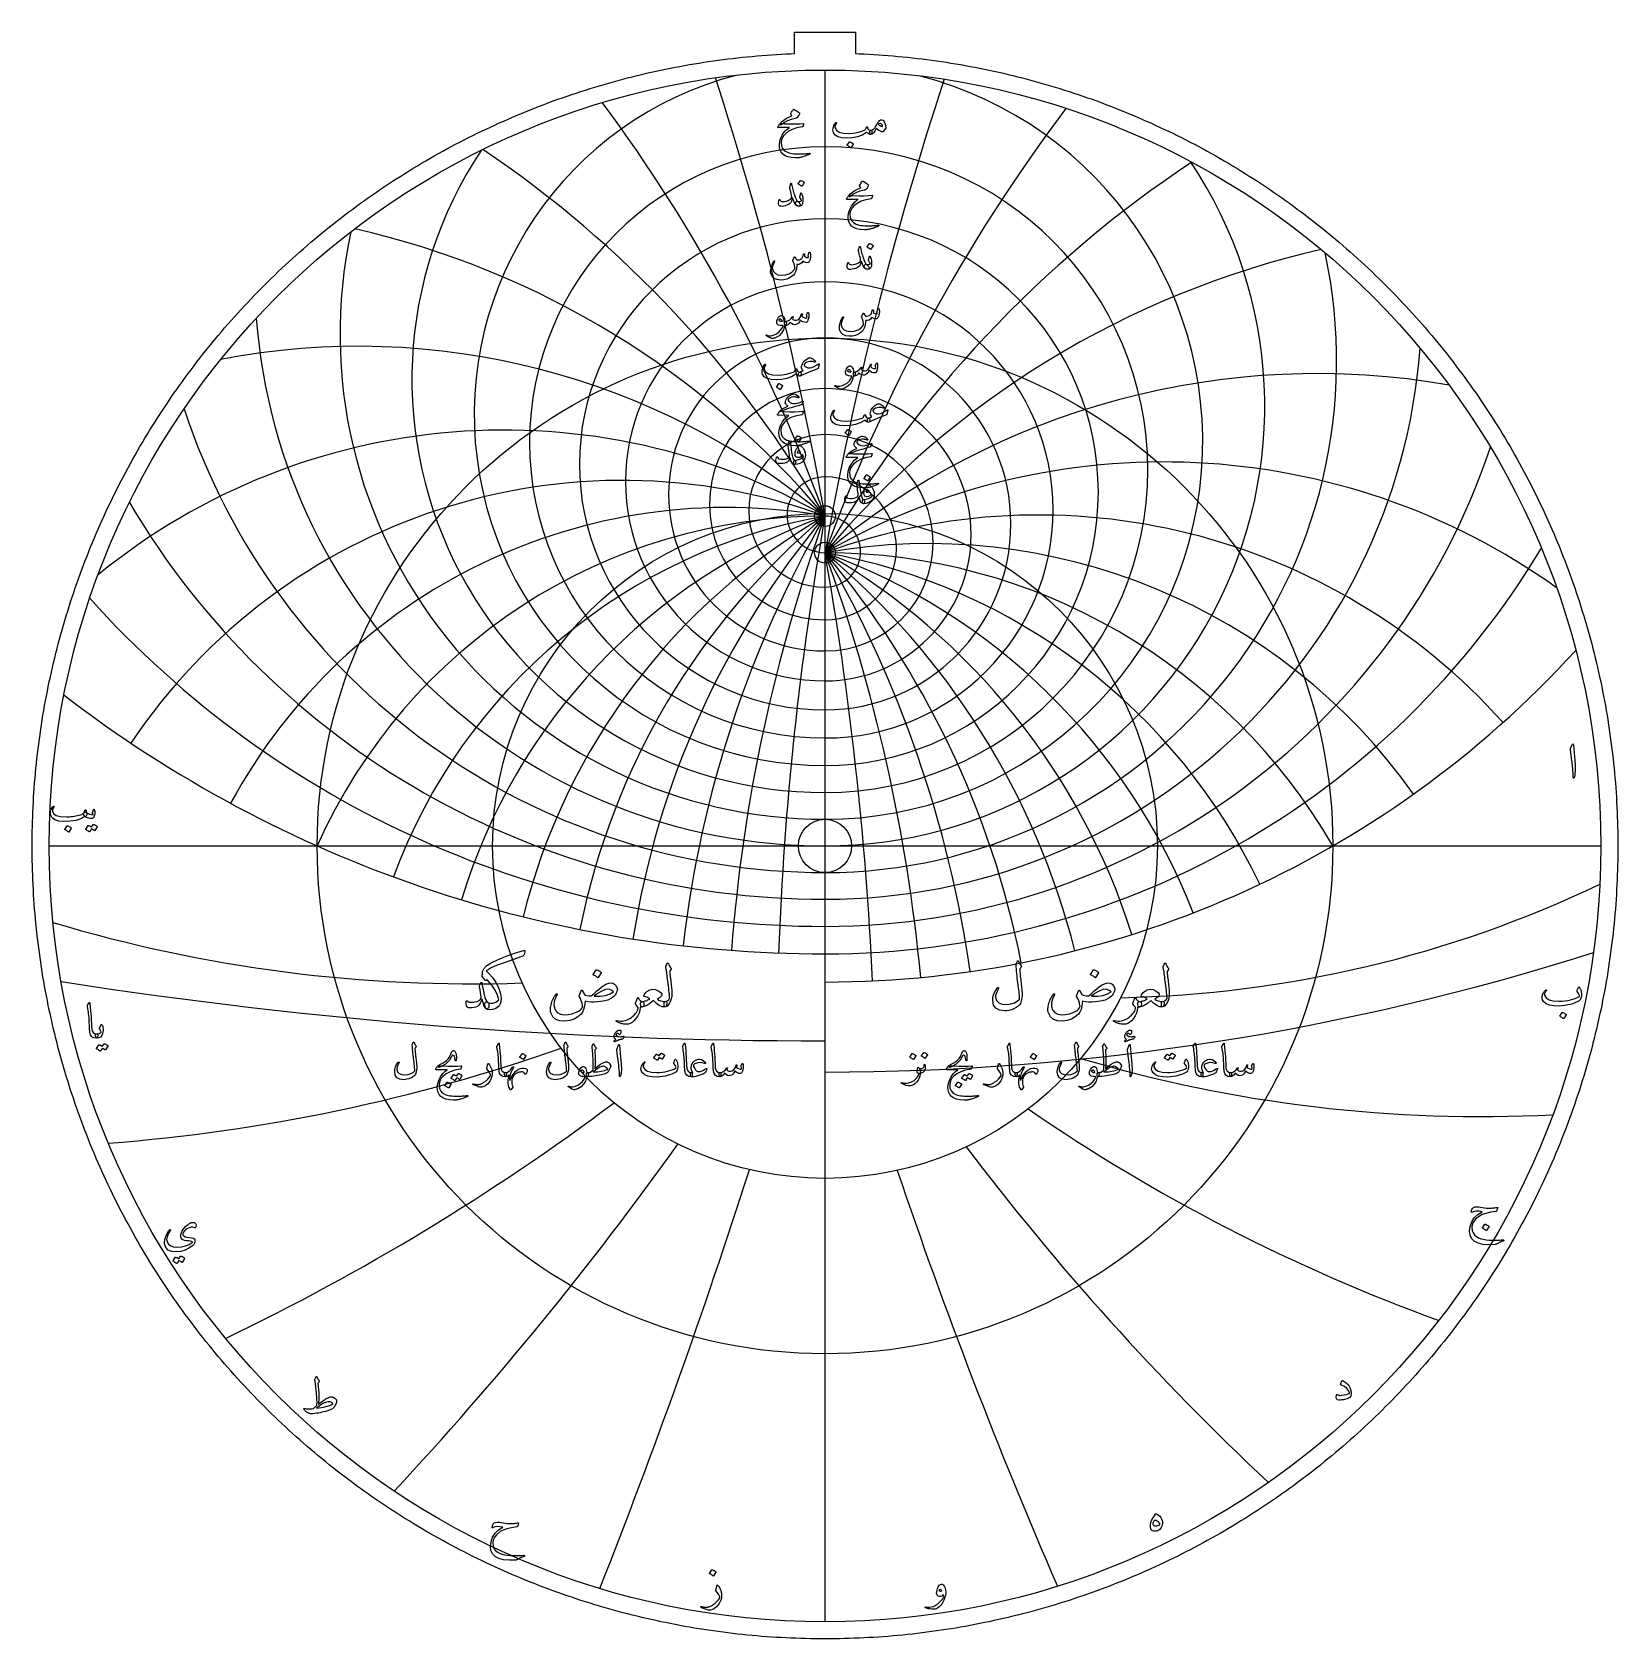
# Model space of a CAD drawing. Header units: millimetres. Extents: x -68 to 68, y -68 to 70.
import ezdxf

# ---------------------------------------------------------------- set-up
doc = ezdxf.new("R2010")
doc.units = ezdxf.units.MM
for name, color, linetype in [('CUT_INNER', 6, 'Continuous'), ('CUT_OUTER', 1, 'Continuous'), ('ENGRAVE', 7, 'Continuous'), ('ENGRAVE_FINE', 8, 'Continuous'), ('TEXT', 5, 'Continuous')]:
    doc.layers.add(name, color=color, linetype=linetype)

msp = doc.modelspace()

# ---------------------------------------------------------------- linework, layer by layer
at = {"layer": 'CUT_INNER'}
msp.add_circle((0, 0), 2.3, dxfattribs=at)
at = {"layer": 'CUT_OUTER'}
msp.add_lwpolyline([(68.4737, -0.4202), (68.4698, -0.8403), (68.4634, -1.2604), (68.4544, -1.6805), (68.4428, -2.1005), (68.4286, -2.5204), (68.4118, -2.9402), (68.3925, -3.3599), (68.3706, -3.7795), (68.3461, -4.1989), (68.3191, -4.6182), (68.2895, -5.0373), (68.2573, -5.4563), (68.2225, -5.875), (68.1852, -6.2935), (68.1453, -6.7117), (68.1028, -7.1297), (68.0578, -7.5475), (68.0102, -7.9649), (67.96, -8.3821), (67.9073, -8.7989), (67.8521, -9.2154), (67.7942, -9.6316), (67.7339, -10.0474), (67.6709, -10.4628), (67.6055, -10.8778), (67.5374, -11.2924), (67.4669, -11.7066), (67.3938, -12.1204), (67.3181, -12.5337), (67.24, -12.9465), (67.1593, -13.3588), (67.076, -13.7706), (66.9903, -14.182), (66.902, -14.5927), (66.8112, -15.003), (66.7179, -15.4126), (66.6221, -15.8217), (66.5237, -16.2302), (66.4229, -16.6381), (66.3196, -17.0453), (66.2137, -17.4519), (66.1054, -17.8579), (65.9946, -18.2632), (65.8813, -18.6677), (65.7655, -19.0716), (65.6472, -19.4748), (65.5265, -19.8772), (65.4033, -20.2789), (65.2776, -20.6799), (65.1495, -21.08), (65.0189, -21.4794), (64.8859, -21.8779), (64.7505, -22.2756), (64.6126, -22.6725), (64.4722, -23.0685), (64.3295, -23.4637), (64.1843, -23.858), (64.0367, -24.2513), (63.8867, -24.6438), (63.7343, -25.0354), (63.5795, -25.4259), (63.4222, -25.8156), (63.2627, -26.2042), (63.1007, -26.5919), (62.9363, -26.9786), (62.7696, -27.3643), (62.6005, -27.7489), (62.4291, -28.1325), (62.2553, -28.515), (62.0791, -28.8965), (61.9007, -29.2768), (61.7199, -29.6561), (61.5367, -30.0342), (61.3513, -30.4113), (61.1635, -30.7871), (60.9735, -31.1618), (60.7811, -31.5354), (60.5865, -31.9077), (60.3896, -32.2789), (60.1904, -32.6488), (59.9889, -33.0175), (59.7852, -33.385), (59.5792, -33.7512), (59.371, -34.1161), (59.1605, -34.4798), (58.9479, -34.8421), (58.733, -35.2032), (58.5159, -35.5629), (58.2965, -35.9213), (58.075, -36.2783), (57.8513, -36.634), (57.6255, -36.9882), (57.3974, -37.3411), (57.1672, -37.6926), (56.9349, -38.0427), (56.7004, -38.3913), (56.4638, -38.7385), (56.225, -39.0842), (55.9841, -39.4285), (55.7411, -39.7712), (55.4961, -40.1125), (55.2489, -40.4523), (54.9996, -40.7905), (54.7483, -41.1272), (54.4949, -41.4624), (54.2395, -41.796), (53.982, -42.128), (53.7225, -42.4584), (53.461, -42.7873), (53.1974, -43.1145), (52.9319, -43.4401), (52.6644, -43.764), (52.3948, -44.0864), (52.1233, -44.407), (51.8499, -44.726), (51.5745, -45.0433), (51.2971, -45.3589), (51.0178, -45.6728), (50.7366, -45.985), (50.4535, -46.2954), (50.1685, -46.6042), (49.8816, -46.9111), (49.5928, -47.2163), (49.3022, -47.5197), (49.0097, -47.8213), (48.7153, -48.1211), (48.4191, -48.4191), (48.1211, -48.7153), (47.8213, -49.0097), (47.5197, -49.3022), (47.2163, -49.5928), (46.9111, -49.8816), (46.6042, -50.1685), (46.2954, -50.4535), (45.985, -50.7366), (45.6728, -51.0178), (45.3589, -51.2971), (45.0433, -51.5745), (44.726, -51.8499), (44.407, -52.1233), (44.0864, -52.3948), (43.764, -52.6644), (43.4401, -52.9319), (43.1145, -53.1974), (42.7873, -53.461), (42.4584, -53.7225), (42.128, -53.982), (41.796, -54.2395), (41.4624, -54.4949), (41.1272, -54.7483), (40.7905, -54.9996), (40.4523, -55.2489), (40.1125, -55.4961), (39.7712, -55.7411), (39.4285, -55.9841), (39.0842, -56.225), (38.7385, -56.4638), (38.3913, -56.7004), (38.0427, -56.9349), (37.6926, -57.1672), (37.3411, -57.3974), (36.9882, -57.6255), (36.634, -57.8513), (36.2783, -58.075), (35.9213, -58.2965), (35.5629, -58.5159), (35.2032, -58.733), (34.8421, -58.9479), (34.4798, -59.1605), (34.1161, -59.371), (33.7512, -59.5792), (33.385, -59.7852), (33.0175, -59.9889), (32.6488, -60.1904), (32.2789, -60.3896), (31.9077, -60.5865), (31.5354, -60.7811), (31.1618, -60.9735), (30.7871, -61.1635), (30.4113, -61.3513), (30.0342, -61.5367), (29.6561, -61.7199), (29.2768, -61.9007), (28.8965, -62.0791), (28.515, -62.2553), (28.1325, -62.4291), (27.7489, -62.6005), (27.3643, -62.7696), (26.9786, -62.9363), (26.5919, -63.1007), (26.2042, -63.2627), (25.8156, -63.4222), (25.4259, -63.5795), (25.0354, -63.7343), (24.6438, -63.8867), (24.2513, -64.0367), (23.858, -64.1843), (23.4637, -64.3295), (23.0685, -64.4722), (22.6725, -64.6126), (22.2756, -64.7505), (21.8779, -64.8859), (21.4794, -65.0189), (21.08, -65.1495), (20.6799, -65.2776), (20.2789, -65.4033), (19.8772, -65.5265), (19.4748, -65.6472), (19.0716, -65.7655), (18.6677, -65.8813), (18.2632, -65.9946), (17.8579, -66.1054), (17.4519, -66.2137), (17.0453, -66.3196), (16.6381, -66.4229), (16.2302, -66.5237), (15.8217, -66.6221), (15.4126, -66.7179), (15.003, -66.8112), (14.5927, -66.902), (14.182, -66.9903), (13.7706, -67.076), (13.3588, -67.1593), (12.9465, -67.24), (12.5337, -67.3181), (12.1204, -67.3938), (11.7066, -67.4669), (11.2924, -67.5374), (10.8778, -67.6055), (10.4628, -67.6709), (10.0474, -67.7339), (9.6316, -67.7942), (9.2154, -67.8521), (8.7989, -67.9073), (8.3821, -67.96), (7.9649, -68.0102), (7.5475, -68.0578), (7.1297, -68.1028), (6.7117, -68.1453), (6.2935, -68.1852), (5.875, -68.2225), (5.4563, -68.2573), (5.0373, -68.2895), (4.6182, -68.3191), (4.1989, -68.3461), (3.7795, -68.3706), (3.3599, -68.3925), (2.9402, -68.4118), (2.5204, -68.4286), (2.1005, -68.4428), (1.6805, -68.4544), (1.2604, -68.4634), (0.8403, -68.4698), (0.4202, -68.4737), (0, -68.475), (-0.4202, -68.4737), (-0.8403, -68.4698), (-1.2604, -68.4634), (-1.6805, -68.4544), (-2.1005, -68.4428), (-2.5204, -68.4286), (-2.9402, -68.4118), (-3.3599, -68.3925), (-3.7795, -68.3706), (-4.1989, -68.3461), (-4.6182, -68.3191), (-5.0373, -68.2895), (-5.4563, -68.2573), (-5.875, -68.2225), (-6.2935, -68.1852), (-6.7117, -68.1453), (-7.1297, -68.1028), (-7.5475, -68.0578), (-7.9649, -68.0102), (-8.3821, -67.96), (-8.7989, -67.9073), (-9.2154, -67.8521), (-9.6316, -67.7942), (-10.0474, -67.7339), (-10.4628, -67.6709), (-10.8778, -67.6055), (-11.2924, -67.5374), (-11.7066, -67.4669), (-12.1204, -67.3938), (-12.5337, -67.3181), (-12.9465, -67.24), (-13.3588, -67.1593), (-13.7706, -67.076), (-14.182, -66.9903), (-14.5927, -66.902), (-15.003, -66.8112), (-15.4126, -66.7179), (-15.8217, -66.6221), (-16.2302, -66.5237), (-16.6381, -66.4229), (-17.0453, -66.3196), (-17.4519, -66.2137), (-17.8579, -66.1054), (-18.2632, -65.9946), (-18.6677, -65.8813), (-19.0716, -65.7655), (-19.4748, -65.6472), (-19.8772, -65.5265), (-20.2789, -65.4033), (-20.6799, -65.2776), (-21.08, -65.1495), (-21.4794, -65.0189), (-21.8779, -64.8859), (-22.2756, -64.7505), (-22.6725, -64.6126), (-23.0685, -64.4722), (-23.4637, -64.3295), (-23.858, -64.1843), (-24.2513, -64.0367), (-24.6438, -63.8867), (-25.0354, -63.7343), (-25.4259, -63.5795), (-25.8156, -63.4222), (-26.2042, -63.2627), (-26.5919, -63.1007), (-26.9786, -62.9363), (-27.3643, -62.7696), (-27.7489, -62.6005), (-28.1325, -62.4291), (-28.515, -62.2553), (-28.8965, -62.0791), (-29.2768, -61.9007), (-29.6561, -61.7199), (-30.0342, -61.5367), (-30.4113, -61.3513), (-30.7871, -61.1635), (-31.1618, -60.9735), (-31.5354, -60.7811), (-31.9077, -60.5865), (-32.2789, -60.3896), (-32.6488, -60.1904), (-33.0175, -59.9889), (-33.385, -59.7852), (-33.7512, -59.5792), (-34.1161, -59.371), (-34.4798, -59.1605), (-34.8421, -58.9479), (-35.2032, -58.733), (-35.5629, -58.5159), (-35.9213, -58.2965), (-36.2783, -58.075), (-36.634, -57.8513), (-36.9882, -57.6255), (-37.3411, -57.3974), (-37.6926, -57.1672), (-38.0427, -56.9349), (-38.3913, -56.7004), (-38.7385, -56.4638), (-39.0842, -56.225), (-39.4285, -55.9841), (-39.7712, -55.7411), (-40.1125, -55.4961), (-40.4523, -55.2489), (-40.7905, -54.9996), (-41.1272, -54.7483), (-41.4624, -54.4949), (-41.796, -54.2395), (-42.128, -53.982), (-42.4584, -53.7225), (-42.7873, -53.461), (-43.1145, -53.1974), (-43.4401, -52.9319), (-43.764, -52.6644), (-44.0864, -52.3948), (-44.407, -52.1233), (-44.726, -51.8499), (-45.0433, -51.5745), (-45.3589, -51.2971), (-45.6728, -51.0178), (-45.985, -50.7366), (-46.2954, -50.4535), (-46.6042, -50.1685), (-46.9111, -49.8816), (-47.2163, -49.5928), (-47.5197, -49.3022), (-47.8213, -49.0097), (-48.1211, -48.7153), (-48.4191, -48.4191), (-48.7153, -48.1211), (-49.0097, -47.8213), (-49.3022, -47.5197), (-49.5928, -47.2163), (-49.8816, -46.9111), (-50.1685, -46.6042), (-50.4535, -46.2954), (-50.7366, -45.985), (-51.0178, -45.6728), (-51.2971, -45.3589), (-51.5745, -45.0433), (-51.8499, -44.726), (-52.1233, -44.407), (-52.3948, -44.0864), (-52.6644, -43.764), (-52.9319, -43.4401), (-53.1974, -43.1145), (-53.461, -42.7873), (-53.7225, -42.4584), (-53.982, -42.128), (-54.2395, -41.796), (-54.4949, -41.4624), (-54.7483, -41.1272), (-54.9996, -40.7905), (-55.2489, -40.4523), (-55.4961, -40.1125), (-55.7411, -39.7712), (-55.9841, -39.4285), (-56.225, -39.0842), (-56.4638, -38.7385), (-56.7004, -38.3913), (-56.9349, -38.0427), (-57.1672, -37.6926), (-57.3974, -37.3411), (-57.6255, -36.9882), (-57.8513, -36.634), (-58.075, -36.2783), (-58.2965, -35.9213), (-58.5159, -35.5629), (-58.733, -35.2032), (-58.9479, -34.8421), (-59.1605, -34.4798), (-59.371, -34.1161), (-59.5792, -33.7512), (-59.7852, -33.385), (-59.9889, -33.0175), (-60.1904, -32.6488), (-60.3896, -32.2789), (-60.5865, -31.9077), (-60.7811, -31.5354), (-60.9735, -31.1618), (-61.1635, -30.7871), (-61.3513, -30.4113), (-61.5367, -30.0342), (-61.7199, -29.6561), (-61.9007, -29.2768), (-62.0791, -28.8965), (-62.2553, -28.515), (-62.4291, -28.1325), (-62.6005, -27.7489), (-62.7696, -27.3643), (-62.9363, -26.9786), (-63.1007, -26.5919), (-63.2627, -26.2042), (-63.4222, -25.8156), (-63.5795, -25.4259), (-63.7343, -25.0354), (-63.8867, -24.6438), (-64.0367, -24.2513), (-64.1843, -23.858), (-64.3295, -23.4637), (-64.4722, -23.0685), (-64.6126, -22.6725), (-64.7505, -22.2756), (-64.8859, -21.8779), (-65.0189, -21.4794), (-65.1495, -21.08), (-65.2776, -20.6799), (-65.4033, -20.2789), (-65.5265, -19.8772), (-65.6472, -19.4748), (-65.7655, -19.0716), (-65.8813, -18.6677), (-65.9946, -18.2632), (-66.1054, -17.8579), (-66.2137, -17.4519), (-66.3196, -17.0453), (-66.4229, -16.6381), (-66.5237, -16.2302), (-66.6221, -15.8217), (-66.7179, -15.4126), (-66.8112, -15.003), (-66.902, -14.5927), (-66.9903, -14.182), (-67.076, -13.7706), (-67.1593, -13.3588), (-67.24, -12.9465), (-67.3181, -12.5337), (-67.3938, -12.1204), (-67.4669, -11.7066), (-67.5374, -11.2924), (-67.6055, -10.8778), (-67.6709, -10.4628), (-67.7339, -10.0474), (-67.7942, -9.6316), (-67.8521, -9.2154), (-67.9073, -8.7989), (-67.96, -8.3821), (-68.0102, -7.9649), (-68.0578, -7.5475), (-68.1028, -7.1297), (-68.1453, -6.7117), (-68.1852, -6.2935), (-68.2225, -5.875), (-68.2573, -5.4563), (-68.2895, -5.0373), (-68.3191, -4.6182), (-68.3461, -4.1989), (-68.3706, -3.7795), (-68.3925, -3.3599), (-68.4118, -2.9402), (-68.4286, -2.5204), (-68.4428, -2.1005), (-68.4544, -1.6805), (-68.4634, -1.2604), (-68.4698, -0.8403), (-68.4737, -0.4202), (-68.475, 0), (-68.4737, 0.4202), (-68.4698, 0.8403), (-68.4634, 1.2604), (-68.4544, 1.6805), (-68.4428, 2.1005), (-68.4286, 2.5204), (-68.4118, 2.9402), (-68.3925, 3.3599), (-68.3706, 3.7795), (-68.3461, 4.1989), (-68.3191, 4.6182), (-68.2895, 5.0373), (-68.2573, 5.4563), (-68.2225, 5.875), (-68.1852, 6.2935), (-68.1453, 6.7117), (-68.1028, 7.1297), (-68.0578, 7.5475), (-68.0102, 7.9649), (-67.96, 8.3821), (-67.9073, 8.7989), (-67.8521, 9.2154), (-67.7942, 9.6316), (-67.7339, 10.0474), (-67.6709, 10.4628), (-67.6055, 10.8778), (-67.5374, 11.2924), (-67.4669, 11.7066), (-67.3938, 12.1204), (-67.3181, 12.5337), (-67.24, 12.9465), (-67.1593, 13.3588), (-67.076, 13.7706), (-66.9903, 14.182), (-66.902, 14.5927), (-66.8112, 15.003), (-66.7179, 15.4126), (-66.6221, 15.8217), (-66.5237, 16.2302), (-66.4229, 16.6381), (-66.3196, 17.0453), (-66.2137, 17.4519), (-66.1054, 17.8579), (-65.9946, 18.2632), (-65.8813, 18.6677), (-65.7655, 19.0716), (-65.6472, 19.4748), (-65.5265, 19.8772), (-65.4033, 20.2789), (-65.2776, 20.6799), (-65.1495, 21.08), (-65.0189, 21.4794), (-64.8859, 21.8779), (-64.7505, 22.2756), (-64.6126, 22.6725), (-64.4722, 23.0685), (-64.3295, 23.4637), (-64.1843, 23.858), (-64.0367, 24.2513), (-63.8867, 24.6438), (-63.7343, 25.0354), (-63.5795, 25.4259), (-63.4222, 25.8156), (-63.2627, 26.2042), (-63.1007, 26.5919), (-62.9363, 26.9786), (-62.7696, 27.3643), (-62.6005, 27.7489), (-62.4291, 28.1325), (-62.2553, 28.515), (-62.0791, 28.8965), (-61.9007, 29.2768), (-61.7199, 29.6561), (-61.5367, 30.0342), (-61.3513, 30.4113), (-61.1635, 30.7871), (-60.9735, 31.1618), (-60.7811, 31.5354), (-60.5865, 31.9077), (-60.3896, 32.2789), (-60.1904, 32.6488), (-59.9889, 33.0175), (-59.7852, 33.385), (-59.5792, 33.7512), (-59.371, 34.1161), (-59.1605, 34.4798), (-58.9479, 34.8421), (-58.733, 35.2032), (-58.5159, 35.5629), (-58.2965, 35.9213), (-58.075, 36.2783), (-57.8513, 36.634), (-57.6255, 36.9882), (-57.3974, 37.3411), (-57.1672, 37.6926), (-56.9349, 38.0427), (-56.7004, 38.3913), (-56.4638, 38.7385), (-56.225, 39.0842), (-55.9841, 39.4285), (-55.7411, 39.7712), (-55.4961, 40.1125), (-55.2489, 40.4523), (-54.9996, 40.7905), (-54.7483, 41.1272), (-54.4949, 41.4624), (-54.2395, 41.796), (-53.982, 42.128), (-53.7225, 42.4584), (-53.461, 42.7873), (-53.1974, 43.1145), (-52.9319, 43.4401), (-52.6644, 43.764), (-52.3948, 44.0864), (-52.1233, 44.407), (-51.8499, 44.726), (-51.5745, 45.0433), (-51.2971, 45.3589), (-51.0178, 45.6728), (-50.7366, 45.985), (-50.4535, 46.2954), (-50.1685, 46.6042), (-49.8816, 46.9111), (-49.5928, 47.2163), (-49.3022, 47.5197), (-49.0097, 47.8213), (-48.7153, 48.1211), (-48.4191, 48.4191), (-48.1211, 48.7153), (-47.8213, 49.0097), (-47.5197, 49.3022), (-47.2163, 49.5928), (-46.9111, 49.8816), (-46.6042, 50.1685), (-46.2954, 50.4535), (-45.985, 50.7366), (-45.6728, 51.0178), (-45.3589, 51.2971), (-45.0433, 51.5745), (-44.726, 51.8499), (-44.407, 52.1233), (-44.0864, 52.3948), (-43.764, 52.6644), (-43.4401, 52.9319), (-43.1145, 53.1974), (-42.7873, 53.461), (-42.4584, 53.7225), (-42.128, 53.982), (-41.796, 54.2395), (-41.4624, 54.4949), (-41.1272, 54.7483), (-40.7905, 54.9996), (-40.4523, 55.2489), (-40.1125, 55.4961), (-39.7712, 55.7411), (-39.4285, 55.9841), (-39.0842, 56.225), (-38.7385, 56.4638), (-38.3913, 56.7004), (-38.0427, 56.9349), (-37.6926, 57.1672), (-37.3411, 57.3974), (-36.9882, 57.6255), (-36.634, 57.8513), (-36.2783, 58.075), (-35.9213, 58.2965), (-35.5629, 58.5159), (-35.2032, 58.733), (-34.8421, 58.9479), (-34.4798, 59.1605), (-34.1161, 59.371), (-33.7512, 59.5792), (-33.385, 59.7852), (-33.0175, 59.9889), (-32.6488, 60.1904), (-32.2789, 60.3896), (-31.9077, 60.5865), (-31.5354, 60.7811), (-31.1618, 60.9735), (-30.7871, 61.1635), (-30.4113, 61.3513), (-30.0342, 61.5367), (-29.6561, 61.7199), (-29.2768, 61.9007), (-28.8965, 62.0791), (-28.515, 62.2553), (-28.1325, 62.4291), (-27.7489, 62.6005), (-27.3643, 62.7696), (-26.9786, 62.9363), (-26.5919, 63.1007), (-26.2042, 63.2627), (-25.8156, 63.4222), (-25.4259, 63.5795), (-25.0354, 63.7343), (-24.6438, 63.8867), (-24.2513, 64.0367), (-23.858, 64.1843), (-23.4637, 64.3295), (-23.0685, 64.4722), (-22.6725, 64.6126), (-22.2756, 64.7505), (-21.8779, 64.8859), (-21.4794, 65.0189), (-21.08, 65.1495), (-20.6799, 65.2776), (-20.2789, 65.4033), (-19.8772, 65.5265), (-19.4748, 65.6472), (-19.0716, 65.7655), (-18.6677, 65.8813), (-18.2632, 65.9946), (-17.8579, 66.1054), (-17.4519, 66.2137), (-17.0453, 66.3196), (-16.6381, 66.4229), (-16.2302, 66.5237), (-15.8217, 66.6221), (-15.4126, 66.7179), (-15.003, 66.8112), (-14.5927, 66.902), (-14.182, 66.9903), (-13.7706, 67.076), (-13.3588, 67.1593), (-12.9465, 67.24), (-12.5337, 67.3181), (-12.1204, 67.3938), (-11.7066, 67.4669), (-11.2924, 67.5374), (-10.8778, 67.6055), (-10.4628, 67.6709), (-10.0474, 67.7339), (-9.6316, 67.7942), (-9.2154, 67.8521), (-8.7989, 67.9073), (-8.3821, 67.96), (-7.9649, 68.0102), (-7.5475, 68.0578), (-7.1297, 68.1028), (-6.7117, 68.1453), (-6.2935, 68.1852), (-5.875, 68.2225), (-5.4563, 68.2573), (-5.0373, 68.2895), (-4.6182, 68.3191), (-4.1989, 68.3461), (-3.7795, 68.3706), (-3.3599, 68.3925), (-2.9402, 68.4118), (-2.625, 68.4244), (-2.625, 70.275), (2.625, 70.275), (2.625, 68.4244), (2.9402, 68.4118), (3.3599, 68.3925), (3.7795, 68.3706), (4.1989, 68.3461), (4.6182, 68.3191), (5.0373, 68.2895), (5.4563, 68.2573), (5.875, 68.2225), (6.2935, 68.1852), (6.7117, 68.1453), (7.1297, 68.1028), (7.5475, 68.0578), (7.9649, 68.0102), (8.3821, 67.96), (8.7989, 67.9073), (9.2154, 67.8521), (9.6316, 67.7942), (10.0474, 67.7339), (10.4628, 67.6709), (10.8778, 67.6055), (11.2924, 67.5374), (11.7066, 67.4669), (12.1204, 67.3938), (12.5337, 67.3181), (12.9465, 67.24), (13.3588, 67.1593), (13.7706, 67.076), (14.182, 66.9903), (14.5927, 66.902), (15.003, 66.8112), (15.4126, 66.7179), (15.8217, 66.6221), (16.2302, 66.5237), (16.6381, 66.4229), (17.0453, 66.3196), (17.4519, 66.2137), (17.8579, 66.1054), (18.2632, 65.9946), (18.6677, 65.8813), (19.0716, 65.7655), (19.4748, 65.6472), (19.8772, 65.5265), (20.2789, 65.4033), (20.6799, 65.2776), (21.08, 65.1495), (21.4794, 65.0189), (21.8779, 64.8859), (22.2756, 64.7505), (22.6725, 64.6126), (23.0685, 64.4722), (23.4637, 64.3295), (23.858, 64.1843), (24.2513, 64.0367), (24.6438, 63.8867), (25.0354, 63.7343), (25.4259, 63.5795), (25.8156, 63.4222), (26.2042, 63.2627), (26.5919, 63.1007), (26.9786, 62.9363), (27.3643, 62.7696), (27.7489, 62.6005), (28.1325, 62.4291), (28.515, 62.2553), (28.8965, 62.0791), (29.2768, 61.9007), (29.6561, 61.7199), (30.0342, 61.5367), (30.4113, 61.3513), (30.7871, 61.1635), (31.1618, 60.9735), (31.5354, 60.7811), (31.9077, 60.5865), (32.2789, 60.3896), (32.6488, 60.1904), (33.0175, 59.9889), (33.385, 59.7852), (33.7512, 59.5792), (34.1161, 59.371), (34.4798, 59.1605), (34.8421, 58.9479), (35.2032, 58.733), (35.5629, 58.5159), (35.9213, 58.2965), (36.2783, 58.075), (36.634, 57.8513), (36.9882, 57.6255), (37.3411, 57.3974), (37.6926, 57.1672), (38.0427, 56.9349), (38.3913, 56.7004), (38.7385, 56.4638), (39.0842, 56.225), (39.4285, 55.9841), (39.7712, 55.7411), (40.1125, 55.4961), (40.4523, 55.2489), (40.7905, 54.9996), (41.1272, 54.7483), (41.4624, 54.4949), (41.796, 54.2395), (42.128, 53.982), (42.4584, 53.7225), (42.7873, 53.461), (43.1145, 53.1974), (43.4401, 52.9319), (43.764, 52.6644), (44.0864, 52.3948), (44.407, 52.1233), (44.726, 51.8499), (45.0433, 51.5745), (45.3589, 51.2971), (45.6728, 51.0178), (45.985, 50.7366), (46.2954, 50.4535), (46.6042, 50.1685), (46.9111, 49.8816), (47.2163, 49.5928), (47.5197, 49.3022), (47.8213, 49.0097), (48.1211, 48.7153), (48.4191, 48.4191), (48.7153, 48.1211), (49.0097, 47.8213), (49.3022, 47.5197), (49.5928, 47.2163), (49.8816, 46.9111), (50.1685, 46.6042), (50.4535, 46.2954), (50.7366, 45.985), (51.0178, 45.6728), (51.2971, 45.3589), (51.5745, 45.0433), (51.8499, 44.726), (52.1233, 44.407), (52.3948, 44.0864), (52.6644, 43.764), (52.9319, 43.4401), (53.1974, 43.1145), (53.461, 42.7873), (53.7225, 42.4584), (53.982, 42.128), (54.2395, 41.796), (54.4949, 41.4624), (54.7483, 41.1272), (54.9996, 40.7905), (55.2489, 40.4523), (55.4961, 40.1125), (55.7411, 39.7712), (55.9841, 39.4285), (56.225, 39.0842), (56.4638, 38.7385), (56.7004, 38.3913), (56.9349, 38.0427), (57.1672, 37.6926), (57.3974, 37.3411), (57.6255, 36.9882), (57.8513, 36.634), (58.075, 36.2783), (58.2965, 35.9213), (58.5159, 35.5629), (58.733, 35.2032), (58.9479, 34.8421), (59.1605, 34.4798), (59.371, 34.1161), (59.5792, 33.7512), (59.7852, 33.385), (59.9889, 33.0175), (60.1904, 32.6488), (60.3896, 32.2789), (60.5865, 31.9077), (60.7811, 31.5354), (60.9735, 31.1618), (61.1635, 30.7871), (61.3513, 30.4113), (61.5367, 30.0342), (61.7199, 29.6561), (61.9007, 29.2768), (62.0791, 28.8965), (62.2553, 28.515), (62.4291, 28.1325), (62.6005, 27.7489), (62.7696, 27.3643), (62.9363, 26.9786), (63.1007, 26.5919), (63.2627, 26.2042), (63.4222, 25.8156), (63.5795, 25.4259), (63.7343, 25.0354), (63.8867, 24.6438), (64.0367, 24.2513), (64.1843, 23.858), (64.3295, 23.4637), (64.4722, 23.0685), (64.6126, 22.6725), (64.7505, 22.2756), (64.8859, 21.8779), (65.0189, 21.4794), (65.1495, 21.08), (65.2776, 20.6799), (65.4033, 20.2789), (65.5265, 19.8772), (65.6472, 19.4748), (65.7655, 19.0716), (65.8813, 18.6677), (65.9946, 18.2632), (66.1054, 17.8579), (66.2137, 17.4519), (66.3196, 17.0453), (66.4229, 16.6381), (66.5237, 16.2302), (66.6221, 15.8217), (66.7179, 15.4126), (66.8112, 15.003), (66.902, 14.5927), (66.9903, 14.182), (67.076, 13.7706), (67.1593, 13.3588), (67.24, 12.9465), (67.3181, 12.5337), (67.3938, 12.1204), (67.4669, 11.7066), (67.5374, 11.2924), (67.6055, 10.8778), (67.6709, 10.4628), (67.7339, 10.0474), (67.7942, 9.6316), (67.8521, 9.2154), (67.9073, 8.7989), (67.96, 8.3821), (68.0102, 7.9649), (68.0578, 7.5475), (68.1028, 7.1297), (68.1453, 6.7117), (68.1852, 6.2935), (68.2225, 5.875), (68.2573, 5.4563), (68.2895, 5.0373), (68.3191, 4.6182), (68.3461, 4.1989), (68.3706, 3.7795), (68.3925, 3.3599), (68.4118, 2.9402), (68.4286, 2.5204), (68.4428, 2.1005), (68.4544, 1.6805), (68.4634, 1.2604), (68.4698, 0.8403), (68.4737, 0.4202), (68.475, 0)], close=True, dxfattribs=at)
at = {"layer": 'ENGRAVE'}
for points in [[(0, -67), (0, 67)], [(0, -67), (0, 67)], [(-67, 0), (0, 0)], [(0, 0), (67, 0)], [(0, -67), (0, -28.7086)], [(0, -67), (0, -28.7086)]]:
    msp.add_lwpolyline(points, dxfattribs=at)
for centre, radius in [((0, 0), 67), ((0, 0), 43.8575), ((0, 28.4814), 0.9), ((0, 0), 28.7086), ((0, 25.3211), 0.9)]:
    msp.add_circle(centre, radius, dxfattribs=at)
for centre, radius, start, end in [((0, 37.2405), 30.2941, 104.505507, 270), ((0, 34.9165), 32.6181, 270, 75.563429), ((0, 40.2865), 35.6769, 146.343028, 270), ((0, 34.8434), 25.5212, 90, 270), ((0, 32.4871), 27.8775, 270, 90), ((0, 37.9817), 37.9817, 270, 33.770038), ((0, 32.9555), 21.204, 90, 270), ((0, 30.5529), 23.6066, 270, 90), ((0, 44.1868), 41.8883, 167.806282, 270), ((0, 41.8883), 44.1868, 270, 12.193718), ((0, 31.4794), 17.2293, 90, 270), ((0, 29.0154), 19.6932, 270, 90), ((0, 49.2528), 49.2528, 184.286953, 270), ((0, 30.3464), 13.5111, 90, 270), ((0, 27.8045), 16.053, 270, 90), ((0, 46.948), 51.5576, 270, 355.577514), ((0, 29.508), 9.9814, 90, 270), ((0, 26.8698), 12.6196, 270, 90), ((0, 55.9771), 58.2756, 198.225367, 270), ((0, 28.9308), 6.5843, 90, 270), ((0, 26.1752), 9.3399, 270, 90), ((0, 53.6532), 60.5995, 270, 341.512805), ((0, 28.5927), 3.2716, 90, 270), ((0, 25.6955), 6.1689, 270, 90), ((0, 65.1849), 69.7945, 210.596579, 270), ((0, -19.5266), 48.008, 90, 156), ((0, -19.5266), 48.008, 90, 156), ((0, 25.4139), 3.0674, 270, 90), ((0, 62.8286), 72.1508, 270, 329.039046), ((0, -25.3211), 50.6423, 30, 90), ((0, -25.3211), 50.6423, 30, 90), ((0, 78.366), 85.3124, 221.90416, 270), ((0, 75.9634), 87.715, 270, 317.661513), ((0, 98.5055), 107.8277, 232.445767, 270), ((23.5148, 87.7583), 100.8858, 271.151349, 295.481604), ((-30.5344, 113.9561), 125.8643, 253.31406, 271.993096), ((-73.6174, 127.5091), 153.628, 274.379048, 289.322278), ((56.6301, 98.0861), 121.4551, 253.472045, 272.936249), ((-138.6421, 138.6421), 200.9148, 295.617013, 306.824435), ((106.5579, 106.5579), 156.948, 235.453413, 250.051566), ((-254.4763, 146.9219), 297.0988, 316.995063, 324.466678), ((195.4652, 112.8519), 229.9254, 217.146724, 226.878826), ((-567.3611, 152.024), 589.0105, 338.4719484, 342.2077557), ((435.6332, 116.7276), 453.1281, 198.629219, 203.495269)]:
    msp.add_arc(centre, radius, start, end, dxfattribs=at)
at = {"layer": 'ENGRAVE_FINE'}
for centre, radius, start, end in [((-272.2669, -19.5266), 276.4671, 10, 18.091806), ((-272.2669, -19.5266), 276.4671, 10, 18.091806), ((287.2066, -25.3211), 291.6372, 161.709863, 170), ((287.2066, -25.3211), 291.6372, 161.709863, 170), ((-131.9009, -19.5266), 140.366, 20, 36.609636), ((-131.9009, -19.5266), 140.366, 20, 36.609636), ((139.1385, -25.3211), 148.0681, 143.049378, 160), ((139.1385, -25.3211), 148.0681, 143.049378, 160), ((-83.1523, -19.5266), 96.016, 30, 56.062411), ((-83.1523, -19.5266), 96.016, 30, 56.062411), ((87.715, -25.3211), 101.2845, 123.597602, 150), ((87.715, -25.3211), 101.2845, 123.597602, 150), ((-57.2137, -19.5266), 74.6872, 40, 77.154006), ((-57.2137, -19.5266), 74.6872, 40, 77.154006), ((60.3531, -25.3211), 78.7854, 102.828506, 140), ((60.3531, -25.3211), 78.7854, 102.828506, 140), ((-40.2835, -19.5266), 62.67, 50, 100.963041), ((-40.2835, -19.5266), 62.67, 50, 100.963041), ((42.4939, -25.3211), 66.1088, 80.064286, 130), ((42.4939, -25.3211), 66.1088, 80.064286, 130), ((-27.7174, -19.5266), 55.4349, 60, 129.228654), ((-27.7174, -19.5266), 55.4349, 60, 129.228654), ((29.2383, -25.3211), 58.4767, 54.517425, 120), ((29.2383, -25.3211), 58.4767, 54.517425, 120), ((-17.4735, -19.5266), 51.089, 70, 146.227383), ((-17.4735, -19.5266), 51.089, 70, 146.227383), ((-8.4651, -19.5266), 48.7486, 80, 151.570262), ((-8.4651, -19.5266), 48.7486, 80, 151.570262), ((8.4651, -19.5266), 48.7486, 100, 159.774566), ((8.4651, -19.5266), 48.7486, 100, 159.774566), ((17.4735, -19.5266), 51.089, 110, 163.069198), ((17.4735, -19.5266), 51.089, 110, 163.069198), ((27.7174, -19.5266), 55.4349, 120, 166.007335), ((27.7174, -19.5266), 55.4349, 120, 166.007335), ((40.2835, -19.5266), 62.67, 130, 168.679033), ((40.2835, -19.5266), 62.67, 130, 168.679033), ((57.2137, -19.5266), 74.6872, 140, 171.152332), ((57.2137, -19.5266), 74.6872, 140, 171.152332), ((83.1523, -19.5266), 96.016, 150, 173.480554), ((83.1523, -19.5266), 96.016, 150, 173.480554), ((131.9009, -19.5266), 140.366, 160, 175.70718), ((131.9009, -19.5266), 140.366, 160, 175.70718), ((272.2669, -19.5266), 276.4671, 170, 177.869268), ((272.2669, -19.5266), 276.4671, 170, 177.869268), ((18.4323, -25.3211), 53.8924, 41.880809, 110), ((18.4323, -25.3211), 53.8924, 41.880809, 110), ((8.9296, -25.3211), 51.4235, 35.419624, 100), ((8.9296, -25.3211), 51.4235, 35.419624, 100), ((-287.2066, -25.3211), 291.6372, 2.685823, 10), ((-139.1385, -25.3211), 148.0681, 5.410047, 20), ((-87.715, -25.3211), 101.2845, 8.213211, 30), ((-60.3531, -25.3211), 78.7854, 11.140372, 40), ((-42.4939, -25.3211), 66.1088, 14.244026, 50), ((-29.2383, -25.3211), 58.4767, 17.587954, 60), ((-18.4323, -25.3211), 53.8924, 21.252599, 70), ((-8.9296, -25.3211), 51.4235, 25.342886, 80), ((-8.9296, -25.3211), 51.4235, 25.342886, 80), ((-18.4323, -25.3211), 53.8924, 21.252599, 70), ((-29.2383, -25.3211), 58.4767, 17.587954, 60), ((-42.4939, -25.3211), 66.1088, 14.244026, 50), ((-60.3531, -25.3211), 78.7854, 11.140372, 40), ((-87.715, -25.3211), 101.2845, 8.213211, 30), ((-139.1385, -25.3211), 148.0681, 5.410047, 20), ((-287.2066, -25.3211), 291.6372, 2.685823, 10), ((0, 198.8748), 218.4014, 270, 287.690147), ((0, 410.0077), 426.843, 261.109199, 270)]:
    msp.add_arc(centre, radius, start, end, dxfattribs=at)
at = {"layer": 'TEXT'}
for points in [[(-2.5708, 62.8303), (-2.9196, 62.7393), (-3.2275, 62.6218), (-3.4944, 62.4778), (-3.7205, 62.3074), (-3.7552, 62.2812), (-3.7873, 62.2665), (-3.817, 62.2632), (-3.8442, 62.2715), (-3.8759, 62.3091), (-3.8712, 62.3623), (-3.83, 62.4309), (-3.7524, 62.515), (-3.569, 62.6672), (-3.3582, 62.8044), (-3.1199, 62.9266), (-2.8542, 63.0339), (-2.9301, 63.1457), (-2.9443, 63.1736), (-2.951, 63.2016), (-2.9503, 63.2295), (-2.9421, 63.2575), (-2.8884, 63.364), (-2.8393, 63.4521), (-2.7946, 63.5217), (-2.7544, 63.5728), (-2.7287, 63.597), (-2.7035, 63.6098), (-2.6788, 63.611), (-2.6546, 63.6008), (-2.5142, 63.5214), (-2.3962, 63.4471), (-2.3006, 63.3777), (-2.2275, 63.3134), (-2.2133, 63.2927), (-2.2065, 63.2665), (-2.2073, 63.2348), (-2.2155, 63.1976), (-2.2412, 63.1395), (-2.2824, 63.0689), (-2.339, 62.9858), (-2.4111, 62.8902), (-2.4301, 62.876), (-2.463, 62.8613), (-2.5099, 62.8461), (-2.5708, 62.8303)], [(0.9102, 62.4511), (0.9244, 62.4666), (0.9391, 62.4731), (0.9543, 62.4706), (0.97, 62.4591), (0.982, 62.4441), (0.986, 62.4272), (0.982, 62.4082), (0.97, 62.3872), (0.9092, 62.2929), (0.8702, 62.2056), (0.8533, 62.1253), (0.8583, 62.0519), (0.9833, 61.8109), (1.2265, 61.6427), (1.588, 61.5474), (2.0678, 61.525), (2.4239, 61.5512), (2.7654, 61.6058), (3.0925, 61.6889), (3.4051, 61.8004), (3.4603, 61.8331), (3.5059, 61.8833), (3.5421, 61.9509), (3.5688, 62.0359), (3.5778, 62.0601), (3.5927, 62.0769), (3.6137, 62.0861), (3.6406, 62.0878), (3.6599, 62.0796), (3.6736, 62.0629), (3.6818, 62.0377), (3.6846, 62.004), (3.7033, 61.9207), (3.7554, 61.8583), (3.841, 61.8169), (3.96, 61.7964), (4.0029, 61.787), (4.0319, 61.7625), (4.0468, 61.7231), (4.0478, 61.6687), (4.0334, 61.5674), (4.0139, 61.495), (3.9894, 61.4516), (3.96, 61.4372), (3.8724, 61.4486), (3.7893, 61.4831), (3.7108, 61.5404), (3.6367, 61.6208), (3.6304, 61.624), (3.6197, 61.6218), (3.6045, 61.614), (3.5848, 61.6008), (3.2125, 61.3912), (2.8063, 61.2416), (2.3662, 61.1517), (1.8922, 61.1218), (1.4541, 61.1517), (1.1138, 61.2416), (0.8712, 61.3912), (0.7265, 61.6008), (0.6936, 61.7178), (0.6826, 61.8373), (0.6936, 61.9594), (0.7265, 62.0839), (0.7709, 62.1996), (0.8164, 62.2994), (0.8628, 62.3832), (0.9102, 62.4511)], [(4.8861, 62.7066), (5.0111, 62.6622), (5.1147, 62.5369), (5.1968, 62.3309), (5.2574, 62.0439), (5.2596, 62.0232), (5.2584, 62.005), (5.2536, 61.9893), (5.2454, 61.9761), (5.0258, 61.7006), (5.0106, 61.6839), (4.9929, 61.6737), (4.9727, 61.6699), (4.95, 61.6727), (4.8008, 61.7236), (4.6606, 61.7884), (4.5293, 61.8673), (4.4071, 61.9601), (4.3085, 61.7313), (4.2005, 61.5679), (4.083, 61.4698), (3.956, 61.4372), (3.9418, 61.4424), (3.9271, 61.4581), (3.9118, 61.4843), (3.8961, 61.521), (3.8719, 61.6118), (3.8632, 61.6847), (3.8699, 61.7395), (3.8921, 61.7765), (3.9051, 61.7852), (3.9201, 61.7914), (3.937, 61.7952), (3.956, 61.7964), (4.0468, 61.8119), (4.1356, 61.8543), (4.2225, 61.9237), (4.3073, 62.02), (4.3445, 62.0759), (4.4001, 62.1677), (4.4742, 62.2954), (4.5668, 62.4591), (4.6391, 62.5674), (4.7165, 62.6447), (4.7988, 62.6911), (4.8861, 62.7066)], [(-3.5129, 62.3673), (-3.0007, 62.3493), (-2.5578, 62.3473), (-2.1843, 62.3613), (-1.8802, 62.3912), (-1.8708, 62.3924), (-1.8627, 62.3917), (-1.8559, 62.3894), (-1.8503, 62.3852), (-1.8461, 62.3796), (-1.8438, 62.3728), (-1.8432, 62.3647), (-1.8443, 62.3553), (-1.8521, 62.3189), (-1.8597, 62.2854), (-1.8671, 62.255), (-1.8742, 62.2276), (-1.8811, 62.2031), (-1.8877, 62.1817), (-1.894, 62.1632), (-1.9002, 62.1477), (-1.9131, 62.123), (-1.9281, 62.1048), (-1.9451, 62.0931), (-1.964, 62.0878), (-2.4251, 62.0043), (-2.8263, 61.8733), (-3.1676, 61.6949), (-3.449, 61.4691), (-3.5912, 61.3067), (-3.6945, 61.1348), (-3.7589, 60.9534), (-3.7844, 60.7625), (-3.7599, 60.4629), (-3.6626, 60.2186), (-3.4924, 60.0298), (-3.2494, 59.8963), (-3.1234, 59.8559), (-2.985, 59.8224), (-2.834, 59.796), (-2.6706, 59.7765), (-2.495, 59.7638), (-2.3073, 59.7576), (-2.1077, 59.7578), (-1.8962, 59.7645), (-1.8209, 59.7688), (-1.747, 59.7735), (-1.6742, 59.7788), (-1.6028, 59.7845), (-1.533, 59.7907), (-1.4655, 59.7975), (-1.4003, 59.8047), (-1.3373, 59.8124), (-1.3181, 59.8134), (-1.3044, 59.8084), (-1.2961, 59.7975), (-1.2934, 59.7805), (-1.2949, 59.7608), (-1.2994, 59.7456), (-1.3069, 59.7348), (-1.3173, 59.7286), (-1.4301, 59.681), (-1.5369, 59.6378), (-1.6377, 59.5991), (-1.7325, 59.5649), (-1.8211, 59.535), (-1.9032, 59.5091), (-1.9788, 59.4871), (-2.0479, 59.4691), (-2.1129, 59.4559), (-2.1761, 59.4442), (-2.2376, 59.434), (-2.2974, 59.4252), (-2.3556, 59.4185), (-2.4126, 59.4142), (-2.4684, 59.4125), (-2.5229, 59.4132), (-2.8952, 59.4422), (-3.2055, 59.5051), (-3.454, 59.6019), (-3.6406, 59.7326), (-3.7776, 59.896), (-3.8732, 60.0869), (-3.9273, 60.3052), (-3.94, 60.5509), (-3.9009, 60.8558), (-3.8073, 61.1517), (-3.6594, 61.4387), (-3.457, 61.7166), (-3.3779, 61.8007), (-3.2884, 61.8813), (-3.1883, 61.9584), (-3.0778, 62.032), (-4.0438, 62.0399), (-4.067, 62.0499), (-4.0768, 62.0679), (-4.073, 62.0938), (-4.0558, 62.1278), (-4.0234, 62.1772), (-3.9939, 62.2216), (-3.9675, 62.261), (-3.944, 62.2954), (-3.9236, 62.3246), (-3.9061, 62.3483), (-3.8916, 62.3665), (-3.8802, 62.3793), (-3.8542, 62.3815), (-3.7844, 62.3803), (-3.6706, 62.3755), (-3.5129, 62.3673)], [(4.5987, 62.3154), (4.6736, 62.253), (4.7584, 62.2016), (4.8532, 62.1612), (4.958, 62.1318), (4.9522, 62.2103), (4.931, 62.2745), (4.8944, 62.3241), (4.8422, 62.3593), (4.7821, 62.3775), (4.7215, 62.3763), (4.6603, 62.3556), (4.5987, 62.3154)], [(2.1197, 60.7945), (2.1247, 60.7994), (2.1317, 60.8024), (2.1407, 60.8034), (2.1517, 60.8024), (2.2292, 60.771), (2.3023, 60.7326), (2.371, 60.6872), (2.4351, 60.6348), (2.4413, 60.6268), (2.4441, 60.6188), (2.4433, 60.6108), (2.4391, 60.6028), (2.2515, 60.2995), (2.2445, 60.2922), (2.2355, 60.2905), (2.2245, 60.2942), (2.2115, 60.3034), (2.2003, 60.3114), (2.1826, 60.3234), (2.1584, 60.3394), (2.1277, 60.3593), (2.09, 60.3833), (2.0449, 60.4112), (1.9922, 60.4432), (1.9321, 60.4791), (1.9241, 60.4851), (1.9201, 60.4911), (1.9201, 60.4971), (1.9241, 60.503)], [(-2.8802, 57.1242), (-2.8572, 57.0195), (-2.8323, 56.9131), (-2.8053, 56.8049), (-2.7764, 56.695), (-2.7455, 56.5829), (-2.7125, 56.468), (-2.6776, 56.3504), (-2.6407, 56.23), (-2.5661, 56.0134), (-2.498, 55.8507), (-2.4363, 55.742), (-2.3812, 55.6871), (-2.333, 55.6544), (-2.2844, 55.6082), (-2.2352, 55.5486), (-2.1856, 55.4755), (-2.1387, 55.3849), (-2.1257, 55.3168), (-2.1467, 55.2712), (-2.2016, 55.248), (-2.3789, 55.2659), (-2.5359, 55.3837), (-2.6724, 55.6012), (-2.7884, 55.9186), (-2.7909, 55.9238), (-2.7944, 55.9276), (-2.7988, 55.9298), (-2.8043, 55.9306), (-2.8083, 55.9298), (-2.8123, 55.9276), (-2.8163, 55.9238), (-2.8203, 55.9186), (-2.8315, 55.8672), (-2.8453, 55.8128), (-2.8615, 55.7554), (-2.8802, 55.6951), (-2.9006, 55.6379), (-2.9221, 55.5903), (-2.9446, 55.5521), (-2.968, 55.5234), (-3.0523, 55.4498), (-3.1576, 55.3847), (-3.2839, 55.328), (-3.4311, 55.2799), (-3.5808, 55.2442), (-3.7105, 55.229), (-3.8203, 55.2342), (-3.9101, 55.2599), (-3.9869, 55.3243), (-4.0219, 55.4376), (-4.0149, 55.5997), (-3.966, 55.8108), (-3.9612, 55.8178), (-3.955, 55.8228), (-3.9473, 55.8258), (-3.938, 55.8268), (-3.9271, 55.8255), (-3.9181, 55.8218), (-3.9111, 55.8156), (-3.9061, 55.8068), (-3.8871, 55.7627), (-3.8662, 55.726), (-3.8432, 55.6968), (-3.8183, 55.6751), (-3.7404, 55.6462), (-3.6347, 55.6392), (-3.5009, 55.6541), (-3.3393, 55.6911), (-3.1669, 55.7465), (-3.0329, 55.8088), (-2.9373, 55.8782), (-2.8802, 55.9545), (-2.8707, 56.0319), (-2.8862, 56.1641), (-2.9266, 56.3512), (-2.992, 56.5932), (-3.0234, 56.7207), (-3.0419, 56.8238), (-3.0473, 56.9024), (-3.0399, 56.9565), (-2.964, 57.1721), (-2.9558, 57.1948), (-2.947, 57.211), (-2.9378, 57.2207), (-2.9281, 57.224), (-2.9161, 57.2177), (-2.9041, 57.199), (-2.8922, 57.1678), (-2.8802, 57.1242)], [(-2.1097, 57.4675), (-2.1047, 57.4725), (-2.0978, 57.4755), (-2.0888, 57.4765), (-2.0778, 57.4755), (-2.0002, 57.444), (-1.9271, 57.4056), (-1.8585, 57.3602), (-1.7944, 57.3078), (-1.7881, 57.2998), (-1.7854, 57.2918), (-1.7861, 57.2838), (-1.7904, 57.2759), (-1.978, 56.9725), (-1.985, 56.9652), (-1.994, 56.9635), (-2.0049, 56.9672), (-2.0179, 56.9765), (-2.0292, 56.9844), (-2.0469, 56.9964), (-2.0711, 57.0124), (-2.1018, 57.0324), (-2.1394, 57.0563), (-2.1846, 57.0842), (-2.2372, 57.1162), (-2.2974, 57.1521), (-2.3053, 57.1581), (-2.3093, 57.1641), (-2.3093, 57.1701), (-2.3053, 57.1761)], [(3.3692, 56.6252), (3.0204, 56.5341), (2.7125, 56.4166), (2.4456, 56.2726), (2.2195, 56.1022), (2.1848, 56.076), (2.1527, 56.0613), (2.123, 56.0581), (2.0958, 56.0663), (2.0641, 56.104), (2.0688, 56.1571), (2.11, 56.2257), (2.1876, 56.3098), (2.371, 56.462), (2.5818, 56.5992), (2.8201, 56.7215), (3.0858, 56.8288), (3.0099, 56.9405), (2.9957, 56.9685), (2.989, 56.9964), (2.9897, 57.0244), (2.9979, 57.0523), (3.0516, 57.1588), (3.1007, 57.2469), (3.1454, 57.3165), (3.1856, 57.3677), (3.2113, 57.3919), (3.2365, 57.4046), (3.2612, 57.4058), (3.2854, 57.3956), (3.4258, 57.3163), (3.5438, 57.2419), (3.6394, 57.1726), (3.7125, 57.1082), (3.7267, 57.0875), (3.7335, 57.0613), (3.7327, 57.0296), (3.7245, 56.9924), (3.6988, 56.9343), (3.6576, 56.8637), (3.601, 56.7806), (3.5289, 56.6851), (3.5099, 56.6708), (3.477, 56.6561), (3.4301, 56.6409), (3.3692, 56.6252)], [(-2.0738, 55.8348), (-2.0973, 55.8739), (-2.1197, 55.9076), (-2.1412, 55.9358), (-2.1616, 55.9585), (-2.1764, 55.978), (-2.1846, 56.0004), (-2.1863, 56.0259), (-2.1816, 56.0543), (-2.0978, 56.3577), (-2.086, 56.3842), (-2.0708, 56.3916), (-2.0521, 56.3802), (-2.0299, 56.3497), (-1.9965, 56.2851), (-1.968, 56.207), (-1.9446, 56.1155), (-1.9261, 56.0104), (-1.9154, 55.9096), (-1.9111, 55.8108), (-1.9134, 55.714), (-1.9221, 55.6192), (-1.9363, 55.5366), (-1.9551, 55.4645), (-1.9783, 55.4029), (-2.0059, 55.3517), (-2.0401, 55.3138), (-2.0868, 55.2839), (-2.1459, 55.2619), (-2.2175, 55.248), (-2.2909, 55.2452), (-2.3592, 55.2569), (-2.4226, 55.2831), (-2.481, 55.3238), (-2.5261, 55.3755), (-2.5498, 55.4346), (-2.5521, 55.5012), (-2.5329, 55.5753), (-2.5022, 55.6359), (-2.466, 55.6741), (-2.4244, 55.6898), (-2.3772, 55.6831), (-2.2684, 55.6569), (-2.1736, 55.6541), (-2.0928, 55.6748), (-2.0259, 55.719), (-2.0244, 55.7307), (-2.0319, 55.7539), (-2.0484, 55.7886), (-2.0738, 55.8348)], [(2.4271, 56.1621), (2.9393, 56.1441), (3.3822, 56.1422), (3.7557, 56.1561), (4.0598, 56.1861), (4.0692, 56.1872), (4.0773, 56.1866), (4.0841, 56.1842), (4.0897, 56.1801), (4.0939, 56.1745), (4.0962, 56.1676), (4.0968, 56.1595), (4.0957, 56.1501), (4.0879, 56.1137), (4.0803, 56.0803), (4.0729, 56.0498), (4.0658, 56.0224), (4.0589, 55.9979), (4.0523, 55.9765), (4.046, 55.958), (4.0398, 55.9426), (4.0269, 55.9179), (4.0119, 55.8996), (3.9949, 55.8879), (3.976, 55.8827), (3.5149, 55.7991), (3.1137, 55.6681), (2.7724, 55.4897), (2.491, 55.2639), (2.3488, 55.1015), (2.2455, 54.9296), (2.1811, 54.7482), (2.1556, 54.5574), (2.1801, 54.2577), (2.2774, 54.0135), (2.4476, 53.8246), (2.6906, 53.6911), (2.8166, 53.6507), (2.955, 53.6173), (3.106, 53.5908), (3.2694, 53.5713), (3.445, 53.5586), (3.6327, 53.5524), (3.8323, 53.5526), (4.0438, 53.5594), (4.1191, 53.5636), (4.193, 53.5684), (4.2658, 53.5736), (4.3372, 53.5793), (4.407, 53.5856), (4.4745, 53.5923), (4.5397, 53.5995), (4.6027, 53.6073), (4.6219, 53.6083), (4.6356, 53.6033), (4.6439, 53.5923), (4.6466, 53.5753), (4.6451, 53.5556), (4.6406, 53.5404), (4.6331, 53.5297), (4.6227, 53.5234), (4.5099, 53.4758), (4.4031, 53.4326), (4.3023, 53.394), (4.2075, 53.3598), (4.1189, 53.3298), (4.0368, 53.3039), (3.9612, 53.2819), (3.8921, 53.264), (3.8271, 53.2507), (3.7639, 53.239), (3.7024, 53.2288), (3.6426, 53.2201), (3.5844, 53.2133), (3.5274, 53.2091), (3.4716, 53.2073), (3.4171, 53.2081), (3.0448, 53.237), (2.7345, 53.2999), (2.486, 53.3967), (2.2994, 53.5274), (2.1624, 53.6909), (2.0668, 53.8817), (2.0127, 54.1), (2, 54.3458), (2.0391, 54.6507), (2.1327, 54.9466), (2.2806, 55.2335), (2.483, 55.5114), (2.5621, 55.5955), (2.6516, 55.6761), (2.7517, 55.7532), (2.8622, 55.8268), (1.8962, 55.8348), (1.873, 55.8448), (1.8632, 55.8627), (1.867, 55.8887), (1.8842, 55.9226), (1.9166, 55.972), (1.9461, 56.0164), (1.9725, 56.0558), (1.996, 56.0903), (2.0164, 56.1194), (2.0339, 56.1431), (2.0484, 56.1614), (2.0598, 56.1741), (2.0858, 56.1763), (2.1556, 56.1751), (2.2694, 56.1703), (2.4271, 56.1621)], [(3.0598, 51.6734), (3.0828, 51.5687), (3.1077, 51.4623), (3.1347, 51.3541), (3.1636, 51.2442), (3.1945, 51.1321), (3.2275, 51.0172), (3.2624, 50.8995), (3.2993, 50.7792), (3.3739, 50.5626), (3.442, 50.3999), (3.5037, 50.2911), (3.5588, 50.2363), (3.607, 50.2036), (3.6556, 50.1574), (3.7048, 50.0978), (3.7544, 50.0247), (3.8013, 49.9341), (3.8143, 49.866), (3.7933, 49.8203), (3.7384, 49.7971), (3.5611, 49.8151), (3.4041, 49.9329), (3.2676, 50.1504), (3.1516, 50.4678), (3.1491, 50.473), (3.1456, 50.4768), (3.1412, 50.479), (3.1357, 50.4798), (3.1317, 50.479), (3.1277, 50.4768), (3.1237, 50.473), (3.1197, 50.4678), (3.1085, 50.4164), (3.0947, 50.362), (3.0785, 50.3046), (3.0598, 50.2442), (3.0394, 50.1871), (3.0179, 50.1395), (2.9954, 50.1013), (2.972, 50.0726), (2.8877, 49.999), (2.7824, 49.9339), (2.6561, 49.8772), (2.5089, 49.8291), (2.3592, 49.7934), (2.2295, 49.7782), (2.1197, 49.7834), (2.0299, 49.8091), (1.9531, 49.8735), (1.9181, 49.9868), (1.9251, 50.1489), (1.974, 50.36), (1.9788, 50.367), (1.985, 50.372), (1.9927, 50.375), (2.002, 50.376), (2.0129, 50.3747), (2.0219, 50.371), (2.0289, 50.3647), (2.0339, 50.356), (2.0529, 50.3119), (2.0738, 50.2752), (2.0968, 50.246), (2.1217, 50.2243), (2.1996, 50.1953), (2.3053, 50.1884), (2.4391, 50.2033), (2.6007, 50.2403), (2.7731, 50.2956), (2.9071, 50.358), (3.0027, 50.4274), (3.0598, 50.5037), (3.0693, 50.5811), (3.0538, 50.7133), (3.0134, 50.9004), (2.948, 51.1424), (2.9166, 51.2699), (2.8981, 51.373), (2.8927, 51.4516), (2.9001, 51.5057), (2.976, 51.7213), (2.9842, 51.744), (2.993, 51.7602), (3.0022, 51.7699), (3.0119, 51.7732), (3.0239, 51.7669), (3.0359, 51.7482), (3.0478, 51.717), (3.0598, 51.6734)], [(3.8303, 52.0167), (3.8353, 52.0217), (3.8422, 52.0246), (3.8512, 52.0256), (3.8622, 52.0246), (3.9398, 51.9932), (4.0129, 51.9548), (4.0815, 51.9094), (4.1456, 51.857), (4.1519, 51.849), (4.1546, 51.841), (4.1539, 51.833), (4.1496, 51.825), (3.962, 51.5217), (3.955, 51.5144), (3.946, 51.5127), (3.9351, 51.5164), (3.9221, 51.5257), (3.9108, 51.5336), (3.8931, 51.5456), (3.8689, 51.5616), (3.8382, 51.5815), (3.8006, 51.6055), (3.7554, 51.6334), (3.7028, 51.6654), (3.6426, 51.7013), (3.6347, 51.7073), (3.6307, 51.7133), (3.6307, 51.7193), (3.6347, 51.7253)], [(-1.3852, 51.2303), (-1.3782, 51.2477), (-1.3692, 51.2602), (-1.3583, 51.2677), (-1.3453, 51.2702), (-1.3286, 51.2682), (-1.3143, 51.2622), (-1.3026, 51.2522), (-1.2934, 51.2382), (-1.2707, 51.1883), (-1.2545, 51.1265), (-1.2447, 51.0526), (-1.2415, 50.9668), (-1.2502, 50.8266), (-1.2764, 50.6933), (-1.3201, 50.5671), (-1.3812, 50.4478), (-1.4022, 50.4191), (-1.4251, 50.3969), (-1.4501, 50.3812), (-1.477, 50.372), (-1.5746, 50.3657), (-1.6796, 50.383), (-1.7921, 50.4236), (-1.9121, 50.4878), (-2.0132, 50.3493), (-2.1327, 50.2572), (-2.2707, 50.2116), (-2.4271, 50.2123), (-2.4322, 50.1281), (-2.4396, 50.0471), (-2.4492, 49.9694), (-2.461, 49.8949), (-2.4751, 49.8232), (-2.4915, 49.7537), (-2.5101, 49.6865), (-2.5309, 49.6215), (-2.5793, 49.5042), (-2.6447, 49.396), (-2.727, 49.2967), (-2.8263, 49.2063), (-3.0586, 49.0517), (-3.3043, 48.9429), (-3.5636, 48.88), (-3.8362, 48.863), (-4.1434, 48.9047), (-4.3861, 49.0137), (-4.5645, 49.1901), (-4.6785, 49.4339), (-4.694, 49.5217), (-4.6965, 49.6255), (-4.686, 49.7453), (-4.6626, 49.881), (-4.6249, 50.0297), (-4.5718, 50.1844), (-4.5032, 50.345), (-4.4191, 50.5117), (-4.4123, 50.5222), (-4.4041, 50.5297), (-4.3944, 50.5342), (-4.3831, 50.5357), (-4.3719, 50.5347), (-4.3622, 50.5317), (-4.354, 50.5267), (-4.3472, 50.5197), (-4.3427, 50.5095), (-4.3412, 50.4987), (-4.3427, 50.4875), (-4.3472, 50.4758), (-4.454, 50.254), (-4.5229, 50.0716), (-4.5538, 49.9286), (-4.5468, 49.8251), (-4.446, 49.5968), (-4.2873, 49.4309), (-4.0708, 49.3273), (-3.7963, 49.2862), (-3.4126, 49.3106), (-3.0878, 49.4079), (-2.8218, 49.5781), (-2.6147, 49.8211), (-2.6155, 49.9813), (-2.6417, 50.1504), (-2.6933, 50.3286), (-2.7704, 50.5157), (-2.7801, 50.5347), (-2.7854, 50.5516), (-2.7861, 50.5666), (-2.7824, 50.5796), (-2.7609, 50.6241), (-2.7405, 50.6659), (-2.721, 50.7049), (-2.7025, 50.7412), (-2.6851, 50.7743), (-2.6686, 50.8036), (-2.6531, 50.8292), (-2.6387, 50.851), (-2.6304, 50.8602), (-2.6217, 50.864), (-2.6125, 50.8622), (-2.6027, 50.855), (-2.5978, 50.8495), (-2.5908, 50.841), (-2.5818, 50.8296), (-2.5708, 50.8151), (-2.5583, 50.7976), (-2.5449, 50.7772), (-2.5304, 50.7537), (-2.5149, 50.7273), (-2.4835, 50.6764), (-2.457, 50.6394), (-2.4356, 50.6165), (-2.4191, 50.6075), (-2.3153, 50.5988), (-2.2115, 50.6165), (-2.1077, 50.6607), (-2.004, 50.7313), (-1.9663, 50.7782), (-1.9291, 50.855), (-1.8924, 50.9618), (-1.8562, 51.0985), (-1.8528, 51.1115), (-1.8463, 51.1225), (-1.8368, 51.1314), (-1.8243, 51.1384), (-1.8126, 51.1429), (-1.8014, 51.1444), (-1.7906, 51.1429), (-1.7804, 51.1384), (-1.7652, 51.1135), (-1.7594, 51.0666), (-1.7632, 50.9977), (-1.7764, 50.9069), (-1.6958, 50.8575), (-1.6097, 50.8251), (-1.5182, 50.8096), (-1.4211, 50.8111), (-1.4224, 50.8403), (-1.4261, 50.864), (-1.4324, 50.8822), (-1.4411, 50.8949), (-1.4511, 50.9069), (-1.4571, 50.9189), (-1.4591, 50.9309), (-1.4571, 50.9428)], [(3.8662, 50.384), (3.8427, 50.4231), (3.8203, 50.4568), (3.7988, 50.485), (3.7784, 50.5077), (3.7636, 50.5272), (3.7554, 50.5496), (3.7537, 50.5751), (3.7584, 50.6035), (3.8422, 50.9069), (3.854, 50.9334), (3.8692, 50.9408), (3.8879, 50.9294), (3.9101, 50.8989), (3.9435, 50.8343), (3.972, 50.7562), (3.9954, 50.6646), (4.0139, 50.5596), (4.0246, 50.4588), (4.0289, 50.36), (4.0266, 50.2632), (4.0179, 50.1684), (4.0037, 50.0858), (3.9849, 50.0137), (3.9617, 49.9521), (3.9341, 49.9009), (3.8999, 49.863), (3.8532, 49.8331), (3.7941, 49.8111), (3.7225, 49.7971), (3.6491, 49.7944), (3.5808, 49.8061), (3.5174, 49.8323), (3.459, 49.873), (3.4139, 49.9246), (3.3902, 49.9838), (3.3879, 50.0504), (3.4071, 50.1245), (3.4378, 50.1851), (3.474, 50.2233), (3.5156, 50.239), (3.5628, 50.2323), (3.6716, 50.2061), (3.7664, 50.2033), (3.8472, 50.224), (3.9141, 50.2682), (3.9156, 50.2799), (3.9081, 50.3031), (3.8916, 50.3378), (3.8662, 50.384)], [(-3.4949, 44.8861), (-3.5885, 44.5575), (-3.7454, 44.2823), (-3.9657, 44.0605), (-4.2494, 43.8921), (-4.2891, 43.875), (-4.3283, 43.8597), (-4.3669, 43.8461), (-4.4051, 43.8342), (-4.4425, 43.8243), (-4.479, 43.8167), (-4.5144, 43.8114), (-4.5488, 43.8083), (-4.6346, 43.8205), (-4.7484, 43.8651), (-4.8901, 43.9422), (-5.0598, 44.0518), (-5.078, 44.0675), (-5.0887, 44.0827), (-5.092, 44.0974), (-5.0877, 44.1116), (-5.0782, 44.1226), (-5.0658, 44.1276), (-5.0503, 44.1266), (-5.0318, 44.1196), (-4.8554, 44.0625), (-4.6576, 44.0627), (-4.4383, 44.1204), (-4.1975, 44.2354), (-4.0009, 44.3689), (-3.8382, 44.5258), (-3.7095, 44.7062), (-3.6147, 44.91), (-3.6154, 44.9173), (-3.6177, 44.923), (-3.6214, 44.9272), (-3.6267, 44.93), (-3.7641, 44.938), (-3.8812, 44.9539), (-3.9777, 44.9779), (-4.0538, 45.0098), (-4.1127, 45.0592), (-4.1496, 45.1276), (-4.1646, 45.2149), (-4.1576, 45.3212), (-4.1554, 45.3353), (-4.1526, 45.3496), (-4.1494, 45.3642), (-4.1456, 45.3791), (-4.1414, 45.3944), (-4.1366, 45.4105), (-4.1314, 45.4274), (-4.1257, 45.445), (-4.0788, 45.559), (-4.0219, 45.6535), (-3.955, 45.7286), (-3.8782, 45.7843), (-3.7996, 45.8147), (-3.7275, 45.8142), (-3.6619, 45.7828), (-3.6027, 45.7204), (-3.5511, 45.6336), (-3.5119, 45.5328), (-3.4852, 45.418), (-3.471, 45.2893), (-3.4631, 45.2894), (-3.4555, 45.2898), (-3.4482, 45.2904), (-3.441, 45.2913), (-3.4339, 45.2921), (-3.4266, 45.2928), (-3.419, 45.2931), (-3.4111, 45.2933), (-3.3842, 45.2875), (-3.3632, 45.2703), (-3.3482, 45.2416), (-3.3393, 45.2014), (-3.3355, 45.1573), (-3.3363, 45.1126), (-3.3415, 45.0675), (-3.3512, 45.0218), (-3.364, 44.9816), (-3.3782, 44.9529), (-3.3939, 44.9357), (-3.4111, 44.93), (-3.487, 44.93), (-3.4875, 44.9228), (-3.489, 44.913), (-3.4914, 44.9008), (-3.4949, 44.8861)], [(-1.479, 46.0677), (-1.4703, 46.0737), (-1.4601, 46.0717), (-1.4483, 46.0617), (-1.4351, 46.0437), (-1.4209, 46.0133), (-1.4102, 45.9699), (-1.4029, 45.9135), (-1.3992, 45.8441), (-1.3979, 45.7653), (-1.4022, 45.6885), (-1.4119, 45.6136), (-1.4271, 45.5408), (-1.4715, 45.399), (-1.5209, 45.2972), (-1.5753, 45.2354), (-1.6347, 45.2134), (-1.7752, 45.2217), (-1.9052, 45.2583), (-2.0247, 45.3234), (-2.1337, 45.417), (-2.2085, 45.2696), (-2.2974, 45.1545), (-2.4002, 45.072), (-2.5169, 45.0218), (-2.6394, 45.0108), (-2.7634, 45.0418), (-2.8889, 45.1146), (-3.0159, 45.2294), (-3.1187, 45.0984), (-3.2195, 45.0048), (-3.3183, 44.9487), (-3.4151, 44.93), (-3.4346, 44.941), (-3.453, 44.9739), (-3.4705, 45.0288), (-3.487, 45.1056), (-3.4929, 45.1815), (-3.483, 45.2374), (-3.457, 45.2733), (-3.4151, 45.2893), (-3.231, 45.3309), (-3.0698, 45.412), (-2.9316, 45.5325), (-2.8163, 45.6925), (-2.8101, 45.7012), (-2.8033, 45.7074), (-2.7961, 45.7112), (-2.7884, 45.7124), (-2.7789, 45.7114), (-2.7704, 45.7084), (-2.7629, 45.7034), (-2.7564, 45.6964), (-2.7527, 45.675), (-2.7614, 45.6386), (-2.7826, 45.5872), (-2.8163, 45.5208), (-2.7721, 45.4697), (-2.7035, 45.432), (-2.6105, 45.4078), (-2.493, 45.397), (-2.3465, 45.4277), (-2.2185, 45.5278), (-2.109, 45.6972), (-2.0179, 45.936), (-2.0134, 45.9482), (-2.0079, 45.9569), (-2.0015, 45.9622), (-1.994, 45.9639), (-1.9827, 45.9629), (-1.973, 45.9599), (-1.9648, 45.9549), (-1.958, 45.9479), (-1.9531, 45.938), (-1.9501, 45.928), (-1.9491, 45.918), (-1.9501, 45.908), (-1.99, 45.7404), (-1.9433, 45.6989), (-1.8872, 45.6625), (-1.8216, 45.6311), (-1.7465, 45.6046), (-1.6734, 45.5874), (-1.6177, 45.5837), (-1.5796, 45.5934), (-1.5589, 45.6166), (-1.5521, 45.652), (-1.5559, 45.7024), (-1.5701, 45.7678), (-1.5948, 45.8481), (-1.5905, 45.8708), (-1.5698, 45.915), (-1.5327, 45.9806), (-1.479, 46.0677)], [(4.5548, 46.3791), (4.5618, 46.3965), (4.5708, 46.409), (4.5817, 46.4165), (4.5947, 46.419), (4.6114, 46.417), (4.6257, 46.411), (4.6374, 46.401), (4.6466, 46.387), (4.6693, 46.3371), (4.6855, 46.2753), (4.6953, 46.2014), (4.6985, 46.1156), (4.6898, 45.9754), (4.6636, 45.8421), (4.6199, 45.7159), (4.5588, 45.5966), (4.5378, 45.568), (4.5149, 45.5457), (4.4899, 45.53), (4.463, 45.5208), (4.3654, 45.5146), (4.2604, 45.5318), (4.1479, 45.5724), (4.0279, 45.6366), (3.9268, 45.4981), (3.8073, 45.406), (3.6693, 45.3604), (3.5129, 45.3611), (3.5078, 45.2769), (3.5004, 45.196), (3.4908, 45.1182), (3.479, 45.0438), (3.4649, 44.972), (3.4485, 44.9025), (3.4299, 44.8353), (3.4091, 44.7703), (3.3607, 44.653), (3.2953, 44.5448), (3.213, 44.4455), (3.1137, 44.3552), (2.8814, 44.2005), (2.6357, 44.0917), (2.3764, 44.0288), (2.1037, 44.0118), (1.7966, 44.0535), (1.5539, 44.1625), (1.3755, 44.3389), (1.2615, 44.5827), (1.246, 44.6705), (1.2435, 44.7743), (1.254, 44.8941), (1.2774, 45.0298), (1.3151, 45.1785), (1.3682, 45.3332), (1.4368, 45.4939), (1.5209, 45.6605), (1.5277, 45.671), (1.5359, 45.6785), (1.5456, 45.683), (1.5569, 45.6845), (1.5681, 45.6835), (1.5778, 45.6805), (1.586, 45.6755), (1.5928, 45.6685), (1.5973, 45.6583), (1.5988, 45.6475), (1.5973, 45.6363), (1.5928, 45.6246), (1.486, 45.4028), (1.4171, 45.2204), (1.3862, 45.0774), (1.3932, 44.9739), (1.494, 44.7456), (1.6527, 44.5797), (1.8692, 44.4762), (2.1437, 44.435), (2.5274, 44.4594), (2.8522, 44.5567), (3.1182, 44.7269), (3.3253, 44.9699), (3.3245, 45.1301), (3.2983, 45.2992), (3.2467, 45.4774), (3.1696, 45.6645), (3.1599, 45.6835), (3.1546, 45.7004), (3.1539, 45.7154), (3.1576, 45.7284), (3.1791, 45.7729), (3.1995, 45.8147), (3.219, 45.8537), (3.2375, 45.8901), (3.2549, 45.9231), (3.2714, 45.9524), (3.2869, 45.978), (3.3013, 45.9998), (3.3096, 46.0091), (3.3183, 46.0128), (3.3275, 46.0111), (3.3373, 46.0038), (3.3422, 45.9983), (3.3492, 45.9898), (3.3582, 45.9784), (3.3692, 45.9639), (3.3817, 45.9464), (3.3951, 45.926), (3.4096, 45.9025), (3.4251, 45.8761), (3.4565, 45.8252), (3.483, 45.7883), (3.5044, 45.7653), (3.5209, 45.7563), (3.6247, 45.7476), (3.7285, 45.7653), (3.8323, 45.8095), (3.936, 45.8801), (3.9737, 45.927), (4.0109, 46.0038), (4.0476, 46.1106), (4.0838, 46.2473), (4.0872, 46.2603), (4.0937, 46.2713), (4.1032, 46.2803), (4.1157, 46.2872), (4.1274, 46.2917), (4.1386, 46.2932), (4.1494, 46.2917), (4.1596, 46.2872), (4.1748, 46.2623), (4.1806, 46.2154), (4.1768, 46.1465), (4.1636, 46.0557), (4.2442, 46.0063), (4.3303, 45.9739), (4.4218, 45.9584), (4.5189, 45.9599), (4.5176, 45.9891), (4.5139, 46.0128), (4.5076, 46.031), (4.4989, 46.0437), (4.4889, 46.0557), (4.4829, 46.0677), (4.4809, 46.0797), (4.4829, 46.0916)], [(-3.6866, 45.3332), (-3.7285, 45.4063), (-3.7744, 45.4579), (-3.8243, 45.4881), (-3.8782, 45.4968), (-3.9104, 45.4884), (-3.939, 45.4749), (-3.9642, 45.4564), (-3.9859, 45.433), (-3.9929, 45.4205), (-3.9939, 45.407), (-3.9889, 45.3926), (-3.978, 45.3771), (-3.9368, 45.3409), (-3.8772, 45.3162), (-3.7991, 45.303), (-3.7025, 45.3012), (-3.6925, 45.3032), (-3.6866, 45.3092), (-3.6846, 45.3192), (-3.6866, 45.3332)], [(-0.507, 41.5639), (-0.5868, 41.2446), (-0.5958, 41.2291), (-0.6108, 41.2146), (-0.6317, 41.2012), (-0.6587, 41.1887), (-0.7184, 41.1676), (-0.7819, 41.1443), (-0.8492, 41.1187), (-0.9201, 41.0909), (-0.9949, 41.0611), (-1.0733, 41.0295), (-1.1555, 40.9962), (-1.2415, 40.9612), (-2.1596, 40.562), (-2.2016, 40.5712), (-2.2355, 40.5989), (-2.2614, 40.645), (-2.2794, 40.7097), (-2.2824, 40.7783), (-2.2634, 40.8364), (-2.2225, 40.8841), (-2.1596, 40.9212), (-2.1518, 40.9249), (-2.1362, 40.9317), (-2.1129, 40.9418), (-2.0818, 40.9552), (-2.0432, 40.9715), (-1.9975, 40.9906), (-1.9444, 41.0124), (-1.8842, 41.037), (-1.9618, 41.1166), (-2.0109, 41.2037), (-2.0316, 41.2982), (-2.0239, 41.4003), (-1.9471, 41.643), (-1.8163, 41.8484), (-1.6317, 42.0163), (-1.3932, 42.1468), (-1.341, 42.159), (-1.2804, 42.1557), (-1.2113, 42.137), (-1.1337, 42.1028), (-1.0531, 42.0562), (-0.979, 42.004), (-0.9114, 41.9464), (-0.8503, 41.8833), (-0.8331, 41.8601), (-0.8253, 41.8384), (-0.8271, 41.8182), (-0.8383, 41.7995), (-0.8553, 41.785), (-0.8742, 41.7775), (-0.8952, 41.777), (-0.9181, 41.7835), (-1.0377, 41.8212), (-1.1646, 41.8384), (-1.2991, 41.8351), (-1.4411, 41.8114), (-1.5696, 41.773), (-1.6716, 41.7216), (-1.7472, 41.6572), (-1.7964, 41.5799), (-1.8014, 41.5455), (-1.7884, 41.5061), (-1.7574, 41.4616), (-1.7085, 41.4122), (-1.6527, 41.3673), (-1.5968, 41.3324), (-1.5409, 41.3075), (-1.485, 41.2925), (-1.3176, 41.2882), (-1.1387, 41.3234), (-0.9483, 41.398), (-0.7465, 41.512), (-0.7248, 41.5258), (-0.7036, 41.539), (-0.6829, 41.5517), (-0.6627, 41.5639), (-0.6432, 41.5754), (-0.6247, 41.5859), (-0.6073, 41.5954), (-0.5908, 41.6039), (-0.5451, 41.6253), (-0.516, 41.6258), (-0.5032, 41.6054), (-0.507, 41.5639)], [(4.461, 41.6997), (4.4697, 41.7057), (4.4799, 41.7037), (4.4917, 41.6937), (4.5049, 41.6757), (4.5191, 41.6453), (4.5298, 41.6019), (4.5371, 41.5455), (4.5408, 41.4761), (4.5421, 41.3973), (4.5378, 41.3204), (4.5281, 41.2456), (4.5129, 41.1727), (4.4685, 41.031), (4.4191, 40.9292), (4.3647, 40.8673), (4.3053, 40.8454), (4.1648, 40.8536), (4.0348, 40.8903), (3.9153, 40.9554), (3.8063, 41.049), (3.7315, 40.9015), (3.6426, 40.7865), (3.5398, 40.7039), (3.4231, 40.6538), (3.3006, 40.6428), (3.1766, 40.6737), (3.0511, 40.7466), (2.9241, 40.8614), (2.8213, 40.7304), (2.7205, 40.6368), (2.6217, 40.5807), (2.5249, 40.562), (2.5054, 40.5729), (2.487, 40.6059), (2.4695, 40.6608), (2.453, 40.7376), (2.4471, 40.8135), (2.457, 40.8693), (2.483, 40.9053), (2.5249, 40.9212), (2.709, 40.9629), (2.8702, 41.044), (3.0084, 41.1645), (3.1237, 41.3244), (3.1299, 41.3332), (3.1367, 41.3394), (3.1439, 41.3431), (3.1516, 41.3444), (3.1611, 41.3434), (3.1696, 41.3404), (3.1771, 41.3354), (3.1836, 41.3284), (3.1873, 41.307), (3.1786, 41.2705), (3.1574, 41.2191), (3.1237, 41.1528), (3.1679, 41.1016), (3.2365, 41.0639), (3.3295, 41.0397), (3.447, 41.029), (3.5935, 41.0597), (3.7215, 41.1598), (3.831, 41.3292), (3.9221, 41.5679), (3.9266, 41.5802), (3.9321, 41.5889), (3.9385, 41.5941), (3.946, 41.5959), (3.9573, 41.5949), (3.967, 41.5919), (3.9752, 41.5869), (3.982, 41.5799), (3.9869, 41.5699), (3.9899, 41.5599), (3.9909, 41.55), (3.9899, 41.54), (3.95, 41.3723), (3.9967, 41.3309), (4.0528, 41.2945), (4.1184, 41.263), (4.1935, 41.2366), (4.2666, 41.2194), (4.3223, 41.2156), (4.3604, 41.2254), (4.3811, 41.2486), (4.3879, 41.284), (4.3841, 41.3344), (4.3699, 41.3998), (4.3452, 41.4801), (4.3495, 41.5028), (4.3702, 41.547), (4.4073, 41.6126), (4.461, 41.6997)], [(-5.2055, 41.5759), (-5.1913, 41.5914), (-5.1765, 41.5979), (-5.1613, 41.5954), (-5.1456, 41.5839), (-5.1336, 41.5689), (-5.1296, 41.552), (-5.1336, 41.533), (-5.1456, 41.512), (-5.2065, 41.4177), (-5.2454, 41.3304), (-5.2624, 41.2501), (-5.2574, 41.1767), (-5.1324, 40.9357), (-4.8891, 40.7675), (-4.5276, 40.6722), (-4.0478, 40.6498), (-3.6918, 40.676), (-3.3502, 40.7306), (-3.0231, 40.8137), (-2.7105, 40.9252), (-2.6554, 40.9579), (-2.6097, 41.0081), (-2.5736, 41.0757), (-2.5469, 41.1608), (-2.5379, 41.185), (-2.5229, 41.2017), (-2.5019, 41.2109), (-2.475, 41.2126), (-2.4558, 41.2044), (-2.4421, 41.1877), (-2.4338, 41.1625), (-2.4311, 41.1288), (-2.4124, 41.0455), (-2.3602, 40.9831), (-2.2747, 40.9417), (-2.1556, 40.9212), (-2.1127, 40.9118), (-2.0838, 40.8873), (-2.0688, 40.8479), (-2.0678, 40.7935), (-2.0823, 40.6922), (-2.1018, 40.6198), (-2.1262, 40.5764), (-2.1556, 40.562), (-2.2432, 40.5734), (-2.3263, 40.6079), (-2.4049, 40.6653), (-2.479, 40.7456), (-2.4852, 40.7488), (-2.496, 40.7466), (-2.5112, 40.7389), (-2.5309, 40.7256), (-2.9031, 40.5161), (-3.3093, 40.3664), (-3.7494, 40.2765), (-4.2235, 40.2466), (-4.6616, 40.2765), (-5.0019, 40.3664), (-5.2444, 40.5161), (-5.3891, 40.7256), (-5.422, 40.8426), (-5.433, 40.9622), (-5.422, 41.0842), (-5.3891, 41.2087), (-5.3447, 41.3244), (-5.2993, 41.4242), (-5.2529, 41.5081), (-5.2055, 41.5759)], [(2.4451, 40.5181), (2.3515, 40.1895), (2.1946, 39.9143), (1.9743, 39.6925), (1.6906, 39.5241), (1.6509, 39.507), (1.6117, 39.4916), (1.5731, 39.478), (1.5349, 39.4662), (1.4975, 39.4563), (1.461, 39.4487), (1.4256, 39.4433), (1.3912, 39.4402), (1.3054, 39.4525), (1.1916, 39.4971), (1.0499, 39.5742), (0.8802, 39.6837), (0.862, 39.6995), (0.8513, 39.7147), (0.848, 39.7294), (0.8523, 39.7436), (0.8618, 39.7546), (0.8742, 39.7596), (0.8897, 39.7586), (0.9082, 39.7516), (1.0846, 39.6945), (1.2824, 39.6947), (1.5017, 39.7523), (1.7425, 39.8674), (1.9391, 40.0008), (2.1018, 40.1578), (2.2305, 40.3382), (2.3253, 40.542), (2.3246, 40.5492), (2.3223, 40.555), (2.3186, 40.5592), (2.3133, 40.562), (2.1759, 40.5699), (2.0588, 40.5859), (1.9623, 40.6099), (1.8862, 40.6418), (1.8273, 40.6912), (1.7904, 40.7596), (1.7754, 40.8469), (1.7824, 40.9532), (1.7846, 40.9673), (1.7874, 40.9816), (1.7906, 40.9962), (1.7944, 41.0111), (1.7986, 41.0264), (1.8034, 41.0425), (1.8086, 41.0593), (1.8143, 41.0769), (1.8612, 41.1909), (1.9181, 41.2855), (1.985, 41.3606), (2.0618, 41.4162), (2.1404, 41.4467), (2.2125, 41.4462), (2.2781, 41.4147), (2.3373, 41.3524), (2.3889, 41.2655), (2.4281, 41.1647), (2.4548, 41.05), (2.469, 40.9212), (2.4769, 40.9214), (2.4845, 40.9217), (2.4918, 40.9224), (2.499, 40.9232), (2.5061, 40.9241), (2.5134, 40.9247), (2.521, 40.9251), (2.5289, 40.9252), (2.5558, 40.9195), (2.5768, 40.9023), (2.5918, 40.8736), (2.6007, 40.8334), (2.6045, 40.7893), (2.6037, 40.7446), (2.5985, 40.6994), (2.5888, 40.6538), (2.576, 40.6136), (2.5618, 40.5849), (2.5461, 40.5677), (2.5289, 40.562), (2.453, 40.562), (2.4525, 40.5547), (2.451, 40.545), (2.4486, 40.5328), (2.4451, 40.5181)], [(2.2534, 40.9651), (2.2115, 41.0382), (2.1656, 41.0899), (2.1157, 41.1201), (2.0618, 41.1288), (2.0296, 41.1203), (2.001, 41.1069), (1.9758, 41.0884), (1.9541, 41.0649), (1.9471, 41.0525), (1.9461, 41.039), (1.9511, 41.0245), (1.962, 41.0091), (2.0032, 40.9729), (2.0628, 40.9482), (2.1409, 40.935), (2.2375, 40.9332), (2.2475, 40.9352), (2.2534, 40.9412), (2.2554, 40.9512), (2.2534, 40.9651)], [(-3.9959, 39.9193), (-3.9909, 39.9243), (-3.984, 39.9272), (-3.975, 39.9282), (-3.964, 39.9272), (-3.8864, 39.8958), (-3.8133, 39.8574), (-3.7447, 39.812), (-3.6806, 39.7596), (-3.6743, 39.7516), (-3.6716, 39.7436), (-3.6723, 39.7356), (-3.6766, 39.7276), (-3.8642, 39.4243), (-3.8712, 39.417), (-3.8802, 39.4153), (-3.8911, 39.419), (-3.9041, 39.4283), (-3.9153, 39.4362), (-3.9331, 39.4482), (-3.9573, 39.4642), (-3.9879, 39.4841), (-4.0256, 39.5081), (-4.0708, 39.536), (-4.1234, 39.568), (-4.1835, 39.6039), (-4.1915, 39.6099), (-4.1955, 39.6159), (-4.1955, 39.6219), (-4.1915, 39.6278)], [(-1.8902, 38.392), (-1.8869, 38.3638), (-1.9052, 38.3111), (-1.9448, 38.234), (-2.0059, 38.1325), (-2.0189, 38.116), (-2.0339, 38.1025), (-2.0509, 38.0921), (-2.0698, 38.0846), (-2.3253, 38.0142), (-2.5528, 37.9508), (-2.7524, 37.8945), (-2.9241, 37.8451), (-3.0678, 37.8029), (-3.1836, 37.7682), (-3.2714, 37.741), (-3.3313, 37.7213), (-3.8143, 37.5057), (-3.8482, 37.5032), (-3.8742, 37.5077), (-3.8921, 37.5192), (-3.9021, 37.5377), (-3.9024, 37.5444), (-3.8991, 37.5526), (-3.8924, 37.5624), (-3.8822, 37.5736), (-3.7839, 37.6659), (-3.6367, 37.7632), (-3.4405, 37.8655), (-3.1955, 37.9728), (-3.2622, 38.0297), (-3.3183, 38.0846), (-3.364, 38.1375), (-3.3991, 38.1884), (-3.4208, 38.244), (-3.4261, 38.3111), (-3.4149, 38.3897), (-3.3872, 38.4798), (-3.3422, 38.5736), (-3.2794, 38.6674), (-3.1985, 38.7612), (-3.0997, 38.855), (-2.9922, 38.9361), (-2.8892, 38.9917), (-2.7906, 39.0219), (-2.6966, 39.0267), (-2.5691, 39.001), (-2.454, 38.9478), (-2.3515, 38.8672), (-2.2614, 38.7592), (-2.2534, 38.7457), (-2.2495, 38.7333), (-2.2495, 38.7218), (-2.2534, 38.7113), (-2.2622, 38.7016), (-2.2724, 38.6963), (-2.2841, 38.6956), (-2.2974, 38.6993), (-2.3561, 38.718), (-2.4126, 38.7343), (-2.4669, 38.748), (-2.5189, 38.7592), (-2.5684, 38.7677), (-2.6152, 38.7732), (-2.6593, 38.7757), (-2.7005, 38.7752), (-2.8724, 38.755), (-3.0169, 38.7063), (-3.1339, 38.6292), (-3.2235, 38.5237), (-3.1282, 38.3982), (-3.0219, 38.3051), (-2.9046, 38.2445), (-2.7764, 38.2163), (-2.5855, 38.2143), (-2.3802, 38.2442), (-2.1604, 38.3061), (-1.9261, 38.3999), (-1.9164, 38.4024), (-1.9071, 38.4019), (-1.8984, 38.3984), (-1.8902, 38.392)], [(-3.5468, 37.5177), (-3.0346, 37.4998), (-2.5918, 37.4978), (-2.2183, 37.5117), (-1.9141, 37.5417), (-1.9048, 37.5428), (-1.8967, 37.5422), (-1.8898, 37.5398), (-1.8842, 37.5357), (-1.8801, 37.5301), (-1.8777, 37.5232), (-1.8771, 37.5151), (-1.8782, 37.5057), (-1.8861, 37.4693), (-1.8937, 37.4359), (-1.901, 37.4054), (-1.9081, 37.378), (-1.915, 37.3535), (-1.9216, 37.3321), (-1.928, 37.3136), (-1.9341, 37.2982), (-1.9471, 37.2735), (-1.962, 37.2552), (-1.979, 37.2435), (-1.998, 37.2383), (-2.459, 37.1547), (-2.8602, 37.0237), (-3.2015, 36.8453), (-3.483, 36.6195), (-3.6252, 36.4571), (-3.7285, 36.2852), (-3.7928, 36.1038), (-3.8183, 35.913), (-3.7938, 35.6133), (-3.6965, 35.3691), (-3.5264, 35.1802), (-3.2834, 35.0467), (-3.1574, 35.0063), (-3.0189, 34.9729), (-2.868, 34.9464), (-2.7045, 34.927), (-2.5289, 34.9142), (-2.3413, 34.908), (-2.1417, 34.9082), (-1.9301, 34.915), (-1.8549, 34.9192), (-1.7809, 34.924), (-1.7082, 34.9292), (-1.6367, 34.9349), (-1.567, 34.9412), (-1.4995, 34.9479), (-1.4342, 34.9551), (-1.3712, 34.9629), (-1.352, 34.9639), (-1.3383, 34.9589), (-1.3301, 34.9479), (-1.3273, 34.9309), (-1.3288, 34.9112), (-1.3333, 34.896), (-1.3408, 34.8853), (-1.3513, 34.879), (-1.464, 34.8314), (-1.5708, 34.7882), (-1.6716, 34.7496), (-1.7664, 34.7154), (-1.855, 34.6854), (-1.9371, 34.6595), (-2.0127, 34.6375), (-2.0818, 34.6196), (-2.1468, 34.6063), (-2.21, 34.5946), (-2.2715, 34.5844), (-2.3313, 34.5757), (-2.3895, 34.5689), (-2.4466, 34.5647), (-2.5023, 34.5629), (-2.5568, 34.5637), (-2.9291, 34.5926), (-3.2395, 34.6555), (-3.488, 34.7523), (-3.6746, 34.883), (-3.8115, 35.0465), (-3.9071, 35.2373), (-3.9612, 35.4556), (-3.974, 35.7014), (-3.9348, 36.0063), (-3.8412, 36.3022), (-3.6933, 36.5891), (-3.4909, 36.867), (-3.4119, 36.9511), (-3.3223, 37.0317), (-3.2222, 37.1088), (-3.1117, 37.1824), (-4.0778, 37.1904), (-4.101, 37.2004), (-4.1107, 37.2183), (-4.107, 37.2443), (-4.0897, 37.2782), (-4.0573, 37.3276), (-4.0279, 37.372), (-4.0014, 37.4114), (-3.978, 37.4459), (-3.9575, 37.4751), (-3.94, 37.4988), (-3.9256, 37.517), (-3.9141, 37.5297), (-3.8881, 37.5319), (-3.8183, 37.5307), (-3.7045, 37.5259), (-3.5468, 37.5177)], [(0.7345, 37.6015), (0.7487, 37.617), (0.7635, 37.6235), (0.7787, 37.621), (0.7944, 37.6095), (0.8064, 37.5946), (0.8104, 37.5776), (0.8064, 37.5586), (0.7944, 37.5377), (0.7335, 37.4434), (0.6946, 37.356), (0.6776, 37.2757), (0.6826, 37.2024), (0.8076, 36.9613), (1.0509, 36.7932), (1.4124, 36.6979), (1.8922, 36.6754), (2.2482, 36.7016), (2.5898, 36.7563), (2.9169, 36.8393), (3.2295, 36.9509), (3.2846, 36.9835), (3.3303, 37.0337), (3.3664, 37.1013), (3.3931, 37.1864), (3.4021, 37.2106), (3.4171, 37.2273), (3.4381, 37.2365), (3.465, 37.2383), (3.4842, 37.23), (3.4979, 37.2133), (3.5062, 37.1881), (3.5089, 37.1545), (3.5276, 37.0711), (3.5798, 37.0087), (3.6653, 36.9673), (3.7844, 36.9469), (3.8273, 36.9374), (3.8562, 36.9129), (3.8712, 36.8735), (3.8722, 36.8191), (3.8577, 36.7178), (3.8382, 36.6455), (3.8138, 36.6021), (3.7844, 36.5876), (3.6968, 36.5991), (3.6137, 36.6335), (3.5351, 36.6909), (3.461, 36.7712), (3.4548, 36.7745), (3.444, 36.7722), (3.4288, 36.7645), (3.4091, 36.7513), (3.0369, 36.5417), (2.6307, 36.392), (2.1906, 36.3022), (1.7165, 36.2722), (1.2784, 36.3022), (0.9381, 36.392), (0.6956, 36.5417), (0.5509, 36.7513), (0.518, 36.8683), (0.507, 36.9878), (0.518, 37.1098), (0.5509, 37.2343), (0.5953, 37.3501), (0.6407, 37.4499), (0.6871, 37.5337), (0.7345, 37.6015)], [(5.433, 37.5896), (5.3532, 37.2702), (5.3442, 37.2547), (5.3292, 37.2403), (5.3083, 37.2268), (5.2813, 37.2143), (5.2216, 37.1932), (5.1581, 37.1699), (5.0908, 37.1443), (5.0199, 37.1165), (4.9451, 37.0867), (4.8667, 37.0552), (4.7845, 37.0218), (4.6985, 36.9868), (3.7804, 36.5876), (3.7384, 36.5968), (3.7045, 36.6245), (3.6786, 36.6707), (3.6606, 36.7353), (3.6576, 36.8039), (3.6766, 36.862), (3.7175, 36.9097), (3.7804, 36.9469), (3.7882, 36.9505), (3.8038, 36.9573), (3.8271, 36.9675), (3.8582, 36.9808), (3.8968, 36.9971), (3.9425, 37.0162), (3.9956, 37.0381), (4.0558, 37.0626), (3.9782, 37.1422), (3.9291, 37.2293), (3.9084, 37.3239), (3.9161, 37.4259), (3.9929, 37.6687), (4.1237, 37.874), (4.3083, 38.0419), (4.5468, 38.1724), (4.599, 38.1846), (4.6596, 38.1814), (4.7287, 38.1627), (4.8063, 38.1285), (4.8869, 38.0818), (4.961, 38.0297), (5.0286, 37.972), (5.0897, 37.9089), (5.1069, 37.8857), (5.1147, 37.864), (5.1129, 37.8438), (5.1017, 37.8251), (5.0847, 37.8106), (5.0658, 37.8031), (5.0448, 37.8026), (5.0219, 37.8091), (4.9023, 37.8468), (4.7754, 37.864), (4.6409, 37.8608), (4.4989, 37.8371), (4.3704, 37.7986), (4.2684, 37.7473), (4.1928, 37.6829), (4.1436, 37.6055), (4.1386, 37.5711), (4.1516, 37.5317), (4.1826, 37.4873), (4.2315, 37.4379), (4.2873, 37.393), (4.3432, 37.358), (4.3991, 37.3331), (4.455, 37.3181), (4.6224, 37.3139), (4.8013, 37.3491), (4.9917, 37.4237), (5.1935, 37.5377), (5.2152, 37.5514), (5.2364, 37.5646), (5.2571, 37.5773), (5.2773, 37.5896), (5.2968, 37.601), (5.3153, 37.6115), (5.3327, 37.621), (5.3492, 37.6295), (5.3949, 37.6509), (5.424, 37.6514), (5.4368, 37.631), (5.433, 37.5896)], [(-2.6187, 33.2961), (-2.5898, 33.2821), (-2.5668, 33.2602), (-2.5498, 33.2302), (-2.5389, 33.1923), (-2.5316, 33.1454), (-2.5299, 33.1005), (-2.5336, 33.0576), (-2.5429, 33.0167), (-2.5566, 32.9817), (-2.5738, 32.9568), (-2.5945, 32.9418), (-2.6187, 32.9368), (-2.7382, 32.97), (-2.8373, 33.0536), (-2.9159, 33.1876), (-2.974, 33.372), (-2.9815, 33.4038), (-2.988, 33.4313), (-2.9935, 33.4547), (-2.9979, 33.4737), (-3.0014, 33.4886), (-3.0039, 33.4992), (-3.0054, 33.5056), (-3.0059, 33.5077), (-3.0119, 33.5194), (-3.0179, 33.5226), (-3.0239, 33.5174), (-3.0299, 33.5037), (-3.0977, 33.3505), (-3.1736, 33.2302), (-3.2574, 33.1429), (-3.3492, 33.0885), (-3.4825, 33.0466), (-3.6386, 33.0207), (-3.8178, 33.0107), (-4.0199, 33.0167), (-4.1549, 33.0583), (-4.2285, 33.1594), (-4.2407, 33.3198), (-4.1915, 33.5396), (-4.1803, 33.5661), (-4.1666, 33.5855), (-4.1504, 33.598), (-4.1317, 33.6035), (-4.1132, 33.6017), (-4.0977, 33.5925), (-4.0852, 33.5758), (-4.0758, 33.5516), (-4.0556, 33.4999), (-4.0309, 33.4608), (-4.0017, 33.4341), (-3.968, 33.4199), (-3.7791, 33.3909), (-3.5997, 33.3879), (-3.4298, 33.4109), (-3.2694, 33.4598), (-3.1998, 33.4962), (-3.1427, 33.5456), (-3.098, 33.608), (-3.0658, 33.6833), (-3.0678, 33.719), (-3.0778, 33.8021), (-3.0957, 33.9326), (-3.1217, 34.1105), (-3.1349, 34.2056), (-3.1466, 34.2916), (-3.1569, 34.3683), (-3.1656, 34.4358), (-3.1731, 34.4936), (-3.1796, 34.5411), (-3.1851, 34.5784), (-3.1896, 34.6055), (-3.1933, 34.6469), (-3.1926, 34.6833), (-3.1873, 34.7147), (-3.1776, 34.7412), (-3.1621, 34.774), (-3.1476, 34.8046), (-3.1342, 34.8329), (-3.1217, 34.8589), (-3.1105, 34.8828), (-3.1007, 34.9044), (-3.0925, 34.9237), (-3.0858, 34.9408), (-3.0788, 34.9545), (-3.0698, 34.9637), (-3.0588, 34.9685), (-3.0458, 34.9687), (-3.0316, 34.9632), (-3.0209, 34.9548), (-3.0137, 34.9433), (-3.0099, 34.9288), (-2.9856, 34.7246), (-2.9605, 34.5311), (-2.9347, 34.3484), (-2.9081, 34.1763), (-2.8811, 34.015), (-2.8537, 33.8645), (-2.8262, 33.7246), (-2.7983, 33.5955), (-2.7647, 33.475), (-2.7235, 33.3849), (-2.6748, 33.3253), (-2.6187, 33.2961)], [(-2.3712, 35.4118), (-2.3662, 35.4168), (-2.3592, 35.4198), (-2.3503, 35.4208), (-2.3393, 35.4198), (-2.2617, 35.3884), (-2.1886, 35.35), (-2.12, 35.3045), (-2.0558, 35.2522), (-2.0496, 35.2442), (-2.0469, 35.2362), (-2.0476, 35.2282), (-2.0519, 35.2202), (-2.2395, 34.9168), (-2.2465, 34.9096), (-2.2554, 34.9079), (-2.2664, 34.9116), (-2.2794, 34.9208), (-2.2906, 34.9288), (-2.3083, 34.9408), (-2.3325, 34.9568), (-2.3632, 34.9767), (-2.4009, 35.0007), (-2.4461, 35.0286), (-2.4987, 35.0605), (-2.5588, 35.0965), (-2.5668, 35.1025), (-2.5708, 35.1084), (-2.5708, 35.1144), (-2.5668, 35.1204)], [(1.9441, 35.9449), (1.9491, 35.9499), (1.956, 35.9529), (1.965, 35.9539), (1.976, 35.9529), (2.0536, 35.9214), (2.1267, 35.883), (2.1953, 35.8376), (2.2594, 35.7852), (2.2657, 35.7772), (2.2684, 35.7692), (2.2677, 35.7613), (2.2634, 35.7533), (2.0758, 35.4499), (2.0688, 35.4427), (2.0598, 35.4409), (2.0489, 35.4447), (2.0359, 35.4539), (2.0247, 35.4619), (2.0069, 35.4738), (1.9827, 35.4898), (1.9521, 35.5098), (1.9144, 35.5337), (1.8692, 35.5617), (1.8166, 35.5936), (1.7565, 35.6295), (1.7485, 35.6355), (1.7445, 35.6415), (1.7445, 35.6475), (1.7485, 35.6535)], [(4.0498, 34.7412), (4.0531, 34.713), (4.0348, 34.6604), (3.9952, 34.5833), (3.9341, 34.4817), (3.9211, 34.4652), (3.9061, 34.4518), (3.8891, 34.4413), (3.8702, 34.4338), (3.6147, 34.3634), (3.3872, 34.3001), (3.1876, 34.2437), (3.0159, 34.1943), (2.8722, 34.1521), (2.7564, 34.1174), (2.6686, 34.0903), (2.6087, 34.0705), (2.1257, 33.855), (2.0918, 33.8525), (2.0658, 33.857), (2.0479, 33.8684), (2.0379, 33.8869), (2.0376, 33.8936), (2.0409, 33.9019), (2.0476, 33.9116), (2.0578, 33.9228), (2.1561, 34.0152), (2.3033, 34.1125), (2.4995, 34.2148), (2.7445, 34.322), (2.6778, 34.3789), (2.6217, 34.4338), (2.576, 34.4867), (2.5409, 34.5376), (2.5192, 34.5932), (2.5139, 34.6604), (2.5251, 34.7389), (2.5528, 34.829), (2.5978, 34.9228), (2.6606, 35.0166), (2.7415, 35.1104), (2.8403, 35.2043), (2.9478, 35.2853), (3.0508, 35.341), (3.1494, 35.3712), (3.2434, 35.3759), (3.3709, 35.3502), (3.486, 35.2971), (3.5885, 35.2165), (3.6786, 35.1084), (3.6866, 35.095), (3.6905, 35.0825), (3.6905, 35.071), (3.6866, 35.0605), (3.6778, 35.0508), (3.6676, 35.0456), (3.6559, 35.0448), (3.6426, 35.0486), (3.5839, 35.0673), (3.5274, 35.0835), (3.4731, 35.0972), (3.4211, 35.1084), (3.3716, 35.1169), (3.3248, 35.1224), (3.2807, 35.1249), (3.2395, 35.1244), (3.0676, 35.1042), (2.9231, 35.0556), (2.8061, 34.9785), (2.7165, 34.8729), (2.8118, 34.7474), (2.9181, 34.6544), (3.0354, 34.5937), (3.1636, 34.5655), (3.3545, 34.5635), (3.5598, 34.5935), (3.7796, 34.6554), (4.0139, 34.7492), (4.0236, 34.7517), (4.0329, 34.7512), (4.0416, 34.7477), (4.0498, 34.7412)], [(-2.1596, 34.5695), (-2.1322, 34.5655), (-2.1018, 34.5536), (-2.0683, 34.5336), (-2.0319, 34.5057), (-1.876, 34.3395), (-1.7674, 34.1524), (-1.7063, 33.9443), (-1.6926, 33.7153), (-1.7048, 33.596), (-1.7295, 33.4897), (-1.7667, 33.3964), (-1.8163, 33.3161), (-1.9773, 33.1502), (-2.1646, 33.0316), (-2.3784, 32.9605), (-2.6187, 32.9368), (-2.6429, 32.9426), (-2.6636, 32.9598), (-2.6808, 32.9885), (-2.6946, 33.0286), (-2.6997, 33.0509), (-2.703, 33.0736), (-2.7047, 33.0968), (-2.7045, 33.1205), (-2.7032, 33.1439), (-2.701, 33.1664), (-2.6982, 33.1878), (-2.6946, 33.2083), (-2.6838, 33.2437), (-2.6676, 33.2702), (-2.6459, 33.2876), (-2.6187, 33.2961), (-2.3847, 33.3275), (-2.1816, 33.3859), (-2.0094, 33.4713), (-1.8682, 33.5835), (-1.875, 33.6397), (-1.8832, 33.6843), (-1.8929, 33.7175), (-1.9042, 33.7392), (-1.9176, 33.7579), (-1.9301, 33.7701), (-1.9416, 33.7759), (-1.9521, 33.7751), (-1.9593, 33.7726), (-1.965, 33.7692), (-1.9693, 33.7647), (-1.972, 33.7592), (-2.0104, 33.6803), (-2.0578, 33.6195), (-2.1142, 33.5765), (-2.1796, 33.5516), (-2.3695, 33.5369), (-2.4999, 33.5885), (-2.5711, 33.7065), (-2.5828, 33.8909), (-2.5668, 33.9967), (-2.5349, 34.1065), (-2.487, 34.2202), (-2.4231, 34.338), (-2.3557, 34.4393), (-2.2894, 34.5117), (-2.224, 34.5551), (-2.1596, 34.5695)], [(-2.2914, 34.1384), (-2.331, 34.1272), (-2.3622, 34.0975), (-2.3849, 34.0493), (-2.3992, 33.9827), (-2.3989, 33.9722), (-2.3982, 33.9648), (-2.3969, 33.9603), (-2.3952, 33.9588), (-2.355, 33.949), (-2.3143, 33.9438), (-2.2732, 33.943), (-2.2315, 33.9468), (-2.1948, 33.9545), (-2.1646, 33.9658), (-2.1409, 33.9805), (-2.1237, 33.9987), (-2.1686, 34.0628), (-2.2115, 34.1075), (-2.2524, 34.1327), (-2.2914, 34.1384)], [(2.3932, 33.867), (2.9054, 33.849), (3.3482, 33.847), (3.7217, 33.861), (4.0259, 33.8909), (4.0352, 33.892), (4.0433, 33.8914), (4.0502, 33.889), (4.0558, 33.8849), (4.0599, 33.8793), (4.0623, 33.8724), (4.0629, 33.8643), (4.0618, 33.855), (4.0539, 33.8186), (4.0463, 33.7851), (4.039, 33.7547), (4.0319, 33.7272), (4.025, 33.7028), (4.0184, 33.6813), (4.012, 33.6629), (4.0059, 33.6474), (3.9929, 33.6227), (3.978, 33.6045), (3.961, 33.5928), (3.942, 33.5875), (3.481, 33.5039), (3.0798, 33.373), (2.7385, 33.1946), (2.457, 32.9688), (2.3148, 32.8063), (2.2115, 32.6344), (2.1472, 32.4531), (2.1217, 32.2622), (2.1462, 31.9626), (2.2435, 31.7183), (2.4136, 31.5294), (2.6566, 31.3959), (2.7826, 31.3555), (2.9211, 31.3221), (3.072, 31.2956), (3.2355, 31.2762), (3.4111, 31.2635), (3.5987, 31.2572), (3.7983, 31.2575), (4.0099, 31.2642), (4.0851, 31.2685), (4.1591, 31.2732), (4.2318, 31.2784), (4.3033, 31.2842), (4.373, 31.2904), (4.4405, 31.2971), (4.5058, 31.3044), (4.5688, 31.3121), (4.588, 31.3131), (4.6017, 31.3081), (4.6099, 31.2971), (4.6127, 31.2802), (4.6112, 31.2605), (4.6067, 31.2452), (4.5992, 31.2345), (4.5887, 31.2283), (4.476, 31.1806), (4.3692, 31.1375), (4.2684, 31.0988), (4.1736, 31.0646), (4.085, 31.0347), (4.0029, 31.0087), (3.9273, 30.9868), (3.8582, 30.9688), (3.7932, 30.9556), (3.73, 30.9439), (3.6685, 30.9336), (3.6087, 30.9249), (3.5505, 30.9182), (3.4934, 30.9139), (3.4377, 30.9122), (3.3832, 30.9129), (3.0109, 30.9419), (2.7005, 31.0047), (2.452, 31.1015), (2.2654, 31.2323), (2.1285, 31.3957), (2.0329, 31.5866), (1.9788, 31.8049), (1.966, 32.0506), (2.0052, 32.3555), (2.0988, 32.6514), (2.2467, 32.9383), (2.4491, 33.2163), (2.5281, 33.3003), (2.6177, 33.3809), (2.7178, 33.458), (2.8283, 33.5316), (1.8622, 33.5396), (1.839, 33.5496), (1.8293, 33.5676), (1.833, 33.5935), (1.8503, 33.6274), (1.8827, 33.6768), (1.9121, 33.7212), (1.9386, 33.7607), (1.962, 33.7951), (1.9825, 33.8243), (2, 33.848), (2.0144, 33.8662), (2.0259, 33.8789), (2.0519, 33.8812), (2.1217, 33.8799), (2.2355, 33.8752), (2.3932, 33.867)], [(3.5688, 32.0289), (3.5738, 32.0339), (3.5808, 32.0369), (3.5897, 32.0379), (3.6007, 32.0369), (3.6783, 32.0054), (3.7514, 31.967), (3.82, 31.9216), (3.8842, 31.8692), (3.8904, 31.8612), (3.8931, 31.8532), (3.8924, 31.8453), (3.8881, 31.8373), (3.7005, 31.5339), (3.6935, 31.5267), (3.6846, 31.5249), (3.6736, 31.5286), (3.6606, 31.5379), (3.6494, 31.5459), (3.6317, 31.5578), (3.6075, 31.5738), (3.5768, 31.5938), (3.5391, 31.6177), (3.4939, 31.6457), (3.4413, 31.6776), (3.3812, 31.7135), (3.3732, 31.7195), (3.3692, 31.7255), (3.3692, 31.7315), (3.3732, 31.7375)], [(3.3213, 29.9132), (3.3502, 29.8992), (3.3732, 29.8772), (3.3902, 29.8473), (3.4011, 29.8094), (3.4084, 29.7625), (3.4101, 29.7176), (3.4064, 29.6746), (3.3971, 29.6337), (3.3834, 29.5988), (3.3662, 29.5738), (3.3455, 29.5589), (3.3213, 29.5539), (3.2018, 29.5871), (3.1027, 29.6707), (3.0241, 29.8046), (2.966, 29.989), (2.9585, 30.0208), (2.952, 30.0484), (2.9465, 30.0717), (2.9421, 30.0908), (2.9386, 30.1056), (2.9361, 30.1163), (2.9346, 30.1226), (2.9341, 30.1247), (2.9281, 30.1365), (2.9221, 30.1397), (2.9161, 30.1345), (2.9101, 30.1207), (2.8423, 29.9676), (2.7664, 29.8473), (2.6826, 29.76), (2.5908, 29.7056), (2.4575, 29.6637), (2.3014, 29.6377), (2.1222, 29.6277), (1.9201, 29.6337), (1.7851, 29.6754), (1.7115, 29.7764), (1.6993, 29.9369), (1.7485, 30.1567), (1.7597, 30.1831), (1.7734, 30.2026), (1.7896, 30.2151), (1.8083, 30.2205), (1.8268, 30.2188), (1.8423, 30.2096), (1.8548, 30.1928), (1.8642, 30.1686), (1.8844, 30.117), (1.9091, 30.0778), (1.9383, 30.0511), (1.972, 30.0369), (2.1609, 30.008), (2.3403, 30.005), (2.5102, 30.0279), (2.6706, 30.0768), (2.7402, 30.1133), (2.7973, 30.1627), (2.842, 30.225), (2.8742, 30.3004), (2.8722, 30.3361), (2.8622, 30.4191), (2.8443, 30.5496), (2.8183, 30.7275), (2.8051, 30.8227), (2.7934, 30.9087), (2.7831, 30.9854), (2.7744, 31.0529), (2.7669, 31.1106), (2.7604, 31.1581), (2.7549, 31.1954), (2.7504, 31.2225), (2.7467, 31.2639), (2.7474, 31.3004), (2.7527, 31.3318), (2.7624, 31.3582), (2.7779, 31.3911), (2.7924, 31.4216), (2.8058, 31.4499), (2.8183, 31.476), (2.8295, 31.4998), (2.8393, 31.5214), (2.8475, 31.5407), (2.8542, 31.5578), (2.8612, 31.5716), (2.8702, 31.5808), (2.8812, 31.5855), (2.8942, 31.5858), (2.9084, 31.5803), (2.9191, 31.5718), (2.9263, 31.5603), (2.9301, 31.5459), (2.9544, 31.3417), (2.9795, 31.1482), (3.0053, 30.9654), (3.0319, 30.7934), (3.0589, 30.6321), (3.0863, 30.4815), (3.1138, 30.3417), (3.1417, 30.2126), (3.1753, 30.0921), (3.2165, 30.002), (3.2652, 29.9424), (3.3213, 29.9132)], [(3.7804, 31.1866), (3.8078, 31.1826), (3.8382, 31.1706), (3.8717, 31.1507), (3.9081, 31.1227), (4.064, 30.9566), (4.1726, 30.7694), (4.2337, 30.5614), (4.2474, 30.3323), (4.2352, 30.2131), (4.2105, 30.1068), (4.1733, 30.0135), (4.1237, 29.9331), (3.9627, 29.7672), (3.7754, 29.6487), (3.5616, 29.5776), (3.3213, 29.5539), (3.2971, 29.5596), (3.2764, 29.5768), (3.2592, 29.6055), (3.2454, 29.6457), (3.2403, 29.6679), (3.237, 29.6906), (3.2353, 29.7138), (3.2355, 29.7375), (3.2368, 29.761), (3.239, 29.7834), (3.2418, 29.8049), (3.2454, 29.8253), (3.2562, 29.8608), (3.2724, 29.8872), (3.2941, 29.9047), (3.3213, 29.9132), (3.5553, 29.9446), (3.7584, 30.003), (3.9306, 30.0883), (4.0718, 30.2006), (4.065, 30.2567), (4.0568, 30.3014), (4.0471, 30.3346), (4.0358, 30.3563), (4.0224, 30.375), (4.0099, 30.3872), (3.9984, 30.3929), (3.9879, 30.3922), (3.9807, 30.3897), (3.975, 30.3862), (3.9707, 30.3817), (3.968, 30.3762), (3.9296, 30.2974), (3.8822, 30.2365), (3.8258, 30.1936), (3.7604, 30.1686), (3.5705, 30.1539), (3.4401, 30.2056), (3.3689, 30.3236), (3.3572, 30.508), (3.3732, 30.6137), (3.4051, 30.7235), (3.453, 30.8373), (3.5169, 30.9551), (3.5843, 31.0564), (3.6506, 31.1287), (3.716, 31.1721), (3.7804, 31.1866)], [(3.6486, 30.7555), (3.609, 30.7442), (3.5778, 30.7145), (3.5551, 30.6664), (3.5408, 30.5998), (3.5411, 30.5893), (3.5418, 30.5818), (3.5431, 30.5773), (3.5448, 30.5758), (3.585, 30.5661), (3.6257, 30.5609), (3.6668, 30.5601), (3.7085, 30.5638), (3.7452, 30.5716), (3.7754, 30.5828), (3.7991, 30.5975), (3.8163, 30.6157), (3.7714, 30.6799), (3.7285, 30.7245), (3.6876, 30.7497), (3.6486, 30.7555)], [(64.514, 8.7154), (64.5547, 8.7942), (64.5874, 8.8219), (64.6122, 8.7985), (64.6289, 8.7239), (64.7269, 7.6807), (64.7852, 7.0404), (64.7982, 6.5289), (64.766, 6.1462), (64.6885, 5.8923), (64.6744, 5.8716), (64.6619, 5.8604), (64.651, 5.8588), (64.6417, 5.8668), (64.6343, 5.8793), (64.6289, 5.8955), (64.6257, 5.9155), (64.6247, 5.9392), (64.6247, 6.1236), (64.6162, 6.3192), (64.5991, 6.526), (64.5736, 6.7439), (64.568, 6.8009), (64.5512, 6.9547), (64.5233, 7.2054), (64.4842, 7.553), (64.3905, 8.3237), (64.3884, 8.3647), (64.3905, 8.4025), (64.3969, 8.4371), (64.4075, 8.4685)], [(-63.8217, 2.9123), (-63.8176, 2.9102), (-63.8137, 2.908), (-63.8101, 2.9059), (-63.8068, 2.9038), (-63.8035, 2.9014), (-63.7999, 2.8984), (-63.796, 2.895), (-63.7919, 2.891), (-63.7576, 2.8505), (-63.744, 2.7931), (-63.7512, 2.7185), (-63.7791, 2.627), (-63.8049, 2.5714), (-63.8313, 2.5365), (-63.8582, 2.5224), (-63.8856, 2.5291), (-63.8994, 2.5357), (-63.9111, 2.5386), (-63.9207, 2.5378), (-63.9281, 2.5333), (-64.2773, 2.3422), (-64.6946, 2.2076), (-65.18, 2.1293), (-65.7336, 2.1075), (-66.1812, 2.1458), (-66.5192, 2.248), (-66.7475, 2.4141), (-66.8662, 2.644), (-66.8846, 2.7526), (-66.8886, 2.8612), (-66.8782, 2.9698), (-66.8534, 3.0783), (-66.8196, 3.1744), (-66.7779, 3.2625), (-66.7281, 3.3426), (-66.6703, 3.4147), (-66.6594, 3.4238), (-66.648, 3.4296), (-66.636, 3.4323), (-66.6235, 3.4318), (-66.6118, 3.4267), (-66.6022, 3.4201), (-66.5948, 3.4118), (-66.5894, 3.402), (-66.587, 3.3924), (-66.5884, 3.3807), (-66.5934, 3.3668), (-66.6022, 3.3509), (-66.664, 3.2604), (-66.7044, 3.172), (-66.7236, 3.0858), (-66.7214, 3.0017), (-66.6203, 2.7909), (-66.385, 2.6398), (-66.0157, 2.5482), (-65.5121, 2.5163), (-65.3739, 2.5184), (-65.2359, 2.5248), (-65.0982, 2.5354), (-64.9607, 2.5503), (-64.8243, 2.5695), (-64.6898, 2.5929), (-64.5571, 2.6206), (-64.4263, 2.6525), (-64.2994, 2.6887), (-64.1953, 2.7249), (-64.1142, 2.7611), (-64.0559, 2.7973), (-64.0334, 2.8165), (-64.0128, 2.8399), (-63.994, 2.8676), (-63.9771, 2.8995), (-63.9613, 2.9352), (-63.9457, 2.974), (-63.9304, 3.0161), (-63.9154, 3.0613), (-63.9095, 3.0752), (-63.9005, 3.0869), (-63.8882, 3.0964), (-63.8728, 3.1039), (-63.8563, 3.1079), (-63.8409, 3.1071), (-63.8265, 3.1015), (-63.8132, 3.0911), (-63.8025, 3.0767), (-63.7961, 3.0592), (-63.794, 3.0384), (-63.7961, 3.0145)], [(-63.9494, 2.5716), (-63.9957, 2.6155), (-64.0197, 2.6706), (-64.0213, 2.7369), (-64.0005, 2.8143), (-63.9556, 2.8838), (-63.9143, 2.9261), (-63.8768, 2.9413), (-63.843, 2.9293), (-63.6833, 2.8237), (-63.5236, 2.7494), (-63.364, 2.7066), (-63.2043, 2.6951), (-63.1987, 2.6962), (-63.1947, 2.6994), (-63.1923, 2.7047), (-63.1915, 2.7122), (-63.1955, 2.7263), (-63.2075, 2.7473), (-63.2274, 2.7752), (-63.2554, 2.8101), (-63.2607, 2.8207), (-63.2639, 2.8314), (-63.265, 2.842), (-63.2639, 2.8527), (-63.1617, 3.1465), (-63.1569, 3.1577), (-63.151, 3.1656), (-63.1441, 3.1704), (-63.1361, 3.172), (-63.1282, 3.1707), (-63.1212, 3.1667), (-63.1154, 3.16), (-63.1106, 3.1507), (-63.0787, 3.0552), (-63.0595, 2.9602), (-63.0531, 2.8657), (-63.0595, 2.7718), (-63.0803, 2.6549), (-63.1085, 2.5599), (-63.1441, 2.4867), (-63.1872, 2.4354), (-63.22, 2.4072), (-63.25, 2.3864), (-63.2775, 2.3731), (-63.3022, 2.3672), (-63.4449, 2.3641), (-63.6003, 2.3971), (-63.7685, 2.4662), (-63.9494, 2.5716)], [(-65.4355, 1.7285), (-65.4302, 1.7339), (-65.4227, 1.7371), (-65.4131, 1.7381), (-65.4014, 1.7371), (-65.3187, 1.7035), (-65.2407, 1.6625), (-65.1675, 1.6141), (-65.0991, 1.5582), (-65.0925, 1.5497), (-65.0895, 1.5412), (-65.0903, 1.5327), (-65.0949, 1.5242), (-65.295, 1.2005), (-65.3024, 1.1928), (-65.312, 1.191), (-65.3237, 1.1949), (-65.3376, 1.2048), (-65.3495, 1.2133), (-65.3684, 1.2261), (-65.3943, 1.2431), (-65.427, 1.2644), (-65.4672, 1.29), (-65.5153, 1.3198), (-65.5715, 1.3538), (-65.6356, 1.3922), (-65.6441, 1.3985), (-65.6484, 1.4049), (-65.6484, 1.4113), (-65.6441, 1.4177)], [(-63.1915, 1.8478), (-63.1862, 1.8531), (-63.1787, 1.8563), (-63.1691, 1.8573), (-63.1574, 1.8563), (-63.1155, 1.8406), (-63.0749, 1.8233), (-63.0357, 1.8044), (-62.9978, 1.7839), (-62.9609, 1.7615), (-62.9248, 1.7371), (-62.8896, 1.7104), (-62.8551, 1.6817), (-62.8485, 1.6729), (-62.8455, 1.6636), (-62.8463, 1.6538), (-62.8509, 1.6434), (-63.0552, 1.3198), (-63.0608, 1.3155), (-63.0691, 1.3155), (-63.08, 1.3198), (-63.0936, 1.3283), (-63.1029, 1.3361), (-63.118, 1.3469), (-63.1391, 1.3606), (-63.166, 1.3772), (-63.199, 1.3971), (-63.2383, 1.4204), (-63.2841, 1.4471), (-63.3363, 1.4773), (-63.4981, 1.2261), (-63.5055, 1.2184), (-63.5151, 1.2165), (-63.5268, 1.2205), (-63.5407, 1.2303), (-63.5526, 1.2389), (-63.5715, 1.2516), (-63.5973, 1.2687), (-63.6301, 1.29), (-63.6703, 1.3155), (-63.7184, 1.3453), (-63.7746, 1.3794), (-63.8387, 1.4177), (-63.8454, 1.4241), (-63.8483, 1.4305), (-63.8475, 1.4369), (-63.843, 1.4432), (-63.6343, 1.7541), (-63.629, 1.7594), (-63.6216, 1.7626), (-63.612, 1.7637), (-63.6003, 1.7626), (-63.5646, 1.751), (-63.53, 1.7376), (-63.4965, 1.7223), (-63.464, 1.7051), (-63.4326, 1.6864), (-63.4023, 1.6663), (-63.373, 1.6448), (-63.3448, 1.6221)], [(-26.0248, -9.0334), (-25.9709, -9.0238), (-25.9369, -9.0374), (-25.923, -9.0743), (-25.929, -9.1345), (-25.9875, -9.3687), (-26.0055, -9.4286), (-26.0274, -9.4752), (-26.0534, -9.5084), (-26.0833, -9.5284), (-26.6828, -9.7248), (-27.225, -9.9096), (-27.71, -10.0828), (-28.1378, -10.2443), (-28.5077, -10.3948), (-28.8191, -10.535), (-29.0719, -10.6649), (-29.2662, -10.7845), (-28.9934, -11.0507), (-28.7446, -11.3434), (-28.5197, -11.6628), (-28.3188, -12.0087), (-28.1352, -12.4119), (-28.0207, -12.7858), (-27.9755, -13.1305), (-27.9994, -13.4458), (-28.0354, -13.5875), (-28.0793, -13.704), (-28.1312, -13.7951), (-28.191, -13.861), (-28.4399, -14.0313), (-28.6807, -14.1324), (-28.9136, -14.1644), (-29.1385, -14.1271), (-29.2349, -14.0772), (-29.3061, -13.9967), (-29.352, -13.8856), (-29.3727, -13.7439), (-29.3717, -13.6308), (-29.3527, -13.547), (-29.3158, -13.4924), (-29.2609, -13.4671), (-29.2333, -13.4684), (-29.1983, -13.4778), (-29.1561, -13.4951), (-29.1065, -13.5203), (-28.9023, -13.5902), (-28.6781, -13.5762), (-28.4339, -13.4784), (-28.1698, -13.2968), (-28.2862, -12.8946), (-28.4918, -12.4705), (-28.7865, -12.0244), (-29.1704, -11.5563), (-29.1814, -11.5487), (-29.193, -11.547), (-29.2053, -11.5513), (-29.2183, -11.5616), (-29.2769, -11.6095), (-29.2905, -11.6192), (-29.3048, -11.6215), (-29.3198, -11.6165), (-29.3354, -11.6042), (-29.5909, -11.3168), (-29.5969, -11.2948), (-29.5989, -11.2449), (-29.5969, -11.1671), (-29.5909, -11.0613), (-29.5809, -10.9489), (-29.5669, -10.8564), (-29.549, -10.7839), (-29.527, -10.7313), (-29.4893, -10.6644), (-29.4505, -10.6022), (-29.4108, -10.5447), (-29.37, -10.4918), (-29.3283, -10.4432), (-29.2855, -10.3986), (-29.2418, -10.3581), (-29.197, -10.3215), (-28.9798, -10.1803), (-28.7113, -10.0334), (-28.3916, -9.8809), (-28.0207, -9.7227), (-27.5986, -9.5588), (-27.1252, -9.3894), (-26.6006, -9.2142), (-26.0248, -9.0334)], [(-19.7601, -10.71), (-19.7534, -10.7034), (-19.7441, -10.6994), (-19.7321, -10.698), (-19.7175, -10.6994), (-19.614, -10.7413), (-19.5166, -10.7925), (-19.4251, -10.8531), (-19.3396, -10.9229), (-19.3313, -10.9336), (-19.3276, -10.9442), (-19.3286, -10.9549), (-19.3343, -10.9655), (-19.5844, -11.37), (-19.5938, -11.3797), (-19.6057, -11.382), (-19.6204, -11.377), (-19.6377, -11.3647), (-19.6526, -11.3541), (-19.6762, -11.3381), (-19.7085, -11.3168), (-19.7494, -11.2902), (-19.7997, -11.2582), (-19.8599, -11.221), (-19.9301, -11.1784), (-20.0102, -11.1305), (-20.0209, -11.1225), (-20.0262, -11.1145), (-20.0262, -11.1066), (-20.0209, -11.0986)], [(-13.7349, -10.396), (-13.699, -10.3092), (-13.671, -10.2403), (-13.6511, -10.1894), (-13.6391, -10.1565), (-13.6298, -10.1355), (-13.6178, -10.1205), (-13.6032, -10.1116), (-13.5859, -10.1086), (-13.5663, -10.1119), (-13.55, -10.1219), (-13.537, -10.1385), (-13.5273, -10.1618), (-13.4831, -10.2759), (-13.4302, -10.3787), (-13.3687, -10.4702), (-13.2985, -10.5503), (-13.2788, -10.576), (-13.2732, -10.6049), (-13.2815, -10.6372), (-13.3038, -10.6728), (-13.4209, -10.8378), (-13.4129, -10.9116), (-13.4049, -10.9841), (-13.3969, -11.0553), (-13.389, -11.1252), (-13.381, -11.1937), (-13.373, -11.2609), (-13.365, -11.3268), (-13.357, -11.3913), (-13.2835, -11.9888), (-13.2386, -12.4558), (-13.2223, -12.7925), (-13.2346, -12.9987), (-13.3351, -13.373), (-13.4661, -13.6494), (-13.6278, -13.8281), (-13.8201, -13.9089), (-13.8254, -13.9089), (-13.8307, -13.9089), (-13.836, -13.9089), (-13.8414, -13.9089), (-13.873, -13.879), (-13.8933, -13.8104), (-13.9022, -13.7033), (-13.8999, -13.5576), (-13.8949, -13.5037), (-13.88, -13.4645), (-13.855, -13.4398), (-13.8201, -13.4299), (-13.685, -13.4029), (-13.5726, -13.354), (-13.4828, -13.2832), (-13.4156, -13.1903), (-13.4201, -13.0789), (-13.4282, -12.9522), (-13.44, -12.8101), (-13.4555, -12.6528), (-13.4743, -12.4808), (-13.4961, -12.2948), (-13.5209, -12.0949), (-13.5486, -11.881), (-13.5742, -11.6707), (-13.5979, -11.4818), (-13.6195, -11.3141), (-13.6391, -11.1678), (-13.6561, -11.0427), (-13.6697, -10.9389), (-13.68, -10.8564), (-13.687, -10.7952), (-13.7402, -10.4918), (-13.7419, -10.4619), (-13.7416, -10.4359), (-13.7392, -10.414), (-13.7349, -10.396)], [(16.6144, -9.9489), (16.6238, -9.9326), (16.6357, -9.9209), (16.6504, -9.914), (16.6677, -9.9116), (16.685, -9.9146), (16.6996, -9.9236), (16.7116, -9.9386), (16.7209, -9.9595), (16.7705, -10.0816), (16.8233, -10.1871), (16.8796, -10.2759), (16.9391, -10.3481), (16.9567, -10.374), (16.9617, -10.404), (16.9541, -10.4379), (16.9338, -10.4758), (16.9208, -10.4941), (16.9085, -10.5118), (16.8969, -10.5287), (16.8859, -10.545), (16.8756, -10.5603), (16.8659, -10.5743), (16.8569, -10.5869), (16.8486, -10.5982), (16.8347, -10.6189), (16.8247, -10.6435), (16.8187, -10.6721), (16.8167, -10.7047), (16.823, -10.7967), (16.8313, -10.897), (16.8416, -11.0056), (16.854, -11.1225), (16.8679, -11.2478), (16.8832, -11.3813), (16.8999, -11.5232), (16.9178, -11.6734), (16.9379, -11.8233), (16.9557, -11.9642), (16.9712, -12.0961), (16.9844, -12.219), (16.9955, -12.3332), (17.005, -12.4392), (17.0128, -12.5368), (17.019, -12.6261), (17.0259, -12.8906), (17.0043, -13.1411), (16.9541, -13.3776), (16.8752, -13.6002), (16.7984, -13.7309), (16.6796, -13.8517), (16.519, -13.9625), (16.3164, -14.0632), (16.0968, -14.1467), (15.8906, -14.2056), (15.6976, -14.2399), (15.518, -14.2495), (15.0682, -14.1877), (14.7462, -14.018), (14.5519, -13.7406), (14.4854, -13.3553), (14.5087, -13.0683), (14.5839, -12.7872), (14.7109, -12.512), (14.8899, -12.2429), (14.9036, -12.2273), (14.9179, -12.2176), (14.9328, -12.214), (14.9485, -12.2163), (14.9651, -12.2226), (14.9777, -12.2309), (14.9864, -12.2413), (14.991, -12.2536), (14.9944, -12.2719), (14.9937, -12.2895), (14.9891, -12.3065), (14.9804, -12.3228), (14.8583, -12.5606), (14.7742, -12.7632), (14.7279, -12.9305), (14.7196, -13.0626), (14.8084, -13.347), (15.0004, -13.5456), (15.2954, -13.6584), (15.6936, -13.6853), (16.0526, -13.6464), (16.3576, -13.5563), (16.6088, -13.4149), (16.806, -13.2223), (16.8019, -13.1293), (16.7947, -13.0207), (16.7846, -12.8964), (16.7715, -12.7566), (16.755, -12.6007), (16.7349, -12.4285), (16.7111, -12.2401), (16.6836, -12.0353), (16.6577, -11.8241), (16.6331, -11.6162), (16.6098, -11.4116), (16.5878, -11.2103), (16.5675, -11.0124), (16.5492, -10.8178), (16.5329, -10.6265), (16.5186, -10.4386), (16.4973, -10.2576), (16.4983, -10.237), (16.5013, -10.2177), (16.5063, -10.1997), (16.5133, -10.1831)], [(23.1985, -10.71), (23.2051, -10.7034), (23.2144, -10.6994), (23.2264, -10.698), (23.241, -10.6994), (23.3445, -10.7413), (23.442, -10.7925), (23.5335, -10.8531), (23.619, -10.9229), (23.6273, -10.9336), (23.6309, -10.9442), (23.6299, -10.9549), (23.6243, -10.9655), (23.3741, -11.37), (23.3648, -11.3797), (23.3528, -11.382), (23.3382, -11.377), (23.3209, -11.3647), (23.3059, -11.3541), (23.2823, -11.3381), (23.25, -11.3168), (23.2091, -11.2902), (23.1589, -11.2582), (23.0987, -11.221), (23.0285, -11.1784), (22.9483, -11.1305), (22.9377, -11.1225), (22.9323, -11.1145), (22.9323, -11.1066), (22.9377, -11.0986)], [(29.2236, -10.396), (29.2596, -10.3092), (29.2875, -10.2403), (29.3075, -10.1894), (29.3194, -10.1565), (29.3287, -10.1355), (29.3407, -10.1205), (29.3554, -10.1116), (29.3727, -10.1086), (29.3923, -10.1119), (29.4086, -10.1219), (29.4216, -10.1385), (29.4312, -10.1618), (29.4755, -10.2759), (29.5283, -10.3787), (29.5899, -10.4702), (29.6601, -10.5503), (29.6797, -10.576), (29.6854, -10.6049), (29.677, -10.6372), (29.6548, -10.6728), (29.5377, -10.8378), (29.5456, -10.9116), (29.5536, -10.9841), (29.5616, -11.0553), (29.5696, -11.1252), (29.5776, -11.1937), (29.5856, -11.2609), (29.5935, -11.3268), (29.6015, -11.3913), (29.6751, -11.9888), (29.72, -12.4558), (29.7363, -12.7925), (29.724, -12.9987), (29.6235, -13.373), (29.4924, -13.6494), (29.3307, -13.8281), (29.1385, -13.9089), (29.1331, -13.9089), (29.1278, -13.9089), (29.1225, -13.9089), (29.1172, -13.9089), (29.0856, -13.879), (29.0653, -13.8104), (29.0563, -13.7033), (29.0586, -13.5576), (29.0636, -13.5037), (29.0786, -13.4645), (29.1035, -13.4398), (29.1385, -13.4299), (29.2735, -13.4029), (29.386, -13.354), (29.4758, -13.2832), (29.543, -13.1903), (29.5385, -13.0789), (29.5303, -12.9522), (29.5185, -12.8101), (29.5031, -12.6528), (29.4843, -12.4808), (29.4625, -12.2948), (29.4377, -12.0949), (29.4099, -11.881), (29.3843, -11.6707), (29.3607, -11.4818), (29.3391, -11.3141), (29.3194, -11.1678), (29.3025, -11.0427), (29.2888, -10.9389), (29.2785, -10.8564), (29.2715, -10.7952), (29.2183, -10.4918), (29.2166, -10.4619), (29.217, -10.4359), (29.2193, -10.414), (29.2236, -10.396)], [(-29.2556, -14.0632), (-29.359, -13.9555), (-29.4512, -13.7865), (-29.532, -13.5563), (-29.6015, -13.2649), (-29.6112, -13.2329), (-29.6242, -13.2276), (-29.6405, -13.2489), (-29.6601, -13.2968), (-29.6765, -13.3419), (-29.694, -13.3866), (-29.7125, -13.431), (-29.7319, -13.4751), (-29.7521, -13.5188), (-29.7725, -13.5623), (-29.7933, -13.6053), (-29.8144, -13.6481), (-29.9029, -13.7652), (-30.0194, -13.8557), (-30.1637, -13.9195), (-30.336, -13.9568), (-30.5037, -13.9741), (-30.6448, -13.9781), (-30.7592, -13.9688), (-30.847, -13.9461), (-30.9255, -13.8909), (-30.9748, -13.7891), (-30.9947, -13.6408), (-30.9854, -13.4458), (-30.9781, -13.4129), (-30.9668, -13.3886), (-30.9515, -13.373), (-30.9322, -13.366), (-30.9102, -13.3657), (-30.8923, -13.37), (-30.8783, -13.379), (-30.8683, -13.3926), (-30.838, -13.4348), (-30.7951, -13.4658), (-30.7396, -13.4854), (-30.6714, -13.4937), (-30.6326, -13.4957), (-30.5909, -13.4964), (-30.5461, -13.4957), (-30.4984, -13.4937), (-30.448, -13.4904), (-30.3953, -13.4857), (-30.3402, -13.4798), (-30.2828, -13.4724), (-30.0446, -13.4212), (-29.8677, -13.342), (-29.7519, -13.2349), (-29.6973, -13.0999), (-29.7002, -13.0709), (-29.7033, -13.0373), (-29.7068, -12.9991), (-29.7106, -12.9561), (-29.7155, -12.9082), (-29.722, -12.855), (-29.7301, -12.7965), (-29.7399, -12.7326), (-29.7502, -12.6676), (-29.7599, -12.6055), (-29.7689, -12.5465), (-29.7772, -12.4904), (-29.7855, -12.4374), (-29.7945, -12.3873), (-29.8041, -12.3402), (-29.8144, -12.2961), (-29.8294, -12.2113), (-29.8371, -12.1431), (-29.8374, -12.0916), (-29.8304, -12.0566), (-29.7186, -11.8118), (-29.7096, -11.8002), (-29.6987, -11.7918), (-29.6857, -11.7868), (-29.6707, -11.7852), (-29.6561, -11.7878), (-29.6441, -11.7958), (-29.6348, -11.8091), (-29.6281, -11.8278), (-29.5942, -12.036), (-29.551, -12.2775), (-29.4984, -12.5523), (-29.4365, -12.8603), (-29.374, -13.1032), (-29.2981, -13.2941), (-29.209, -13.4332), (-29.1065, -13.5203), (-29.0693, -13.5509), (-29.0427, -13.5949), (-29.0267, -13.6521), (-29.0214, -13.7226), (-29.027, -13.8164), (-29.044, -13.9009), (-29.0723, -13.9761), (-29.1119, -14.042), (-29.1408, -14.0732), (-29.1744, -14.0872), (-29.2127, -14.0839), (-29.2556, -14.0632)], [(-18.5146, -11.8171), (-18.329, -11.8444), (-18.1713, -11.9316), (-18.0416, -12.0786), (-17.9398, -12.2855), (-17.9284, -12.3647), (-17.9371, -12.4532), (-17.9657, -12.551), (-18.0143, -12.6581), (-18.0702, -12.7612), (-18.1207, -12.847), (-18.166, -12.9156), (-18.2059, -12.9668), (-18.4387, -13.1584), (-18.7541, -13.3074), (-19.152, -13.4139), (-19.6323, -13.4778), (-19.9214, -13.4917), (-20.1979, -13.4857), (-20.4617, -13.4598), (-20.7128, -13.4139), (-20.772, -13.8041), (-20.8485, -14.1178), (-20.9424, -14.355), (-21.0535, -14.5157), (-21.3449, -14.7635), (-21.6762, -14.9481), (-22.0475, -15.0695), (-22.4586, -15.1278), (-22.8914, -15.1075), (-23.2371, -14.9827), (-23.4955, -14.7535), (-23.6669, -14.4199), (-23.6815, -14.3681), (-23.6935, -14.3141), (-23.7028, -14.2577), (-23.7094, -14.199), (-23.7128, -14.1383), (-23.7121, -14.0759), (-23.7074, -14.0119), (-23.6988, -13.9461), (-23.6802, -13.8299), (-23.6562, -13.7153), (-23.6269, -13.6023), (-23.5923, -13.4911), (-23.5528, -13.3818), (-23.5085, -13.2748), (-23.4596, -13.1702), (-23.406, -13.0679), (-23.3823, -13.0263), (-23.3588, -12.9868), (-23.3357, -12.9492), (-23.3129, -12.9136), (-23.2908, -12.88), (-23.2697, -12.8484), (-23.2495, -12.8188), (-23.2304, -12.7911), (-23.2168, -12.7755), (-23.2025, -12.7659), (-23.1875, -12.7622), (-23.1719, -12.7645), (-23.1552, -12.7709), (-23.1426, -12.7792), (-23.1339, -12.7895), (-23.1293, -12.8018), (-23.1279, -12.8158), (-23.1293, -12.8311), (-23.1333, -12.8477), (-23.1399, -12.8657), (-23.1788, -12.9245), (-23.2158, -12.9894), (-23.2507, -13.0603), (-23.2836, -13.1371), (-23.3528, -13.3337), (-23.3954, -13.519), (-23.4114, -13.693), (-23.4007, -13.8557), (-23.3013, -14.1647), (-23.12, -14.3893), (-22.8568, -14.5293), (-22.5119, -14.5849), (-22.1785, -14.5692), (-21.8545, -14.5064), (-21.5398, -14.3962), (-21.2344, -14.2389), (-21.1423, -14.1734), (-21.0628, -14.0939), (-20.9959, -14.0004), (-20.9417, -13.8929), (-20.9354, -13.878), (-20.9324, -13.8597), (-20.9327, -13.838), (-20.9364, -13.8131), (-20.9833, -13.5749), (-21.0442, -13.366), (-21.119, -13.1864), (-21.2078, -13.036), (-21.2255, -13.0084), (-21.2358, -12.9841), (-21.2388, -12.9631), (-21.2344, -12.9455), (-21.0694, -12.5091), (-21.0458, -12.4761), (-21.0229, -12.4625), (-21.0006, -12.4681), (-20.979, -12.4931), (-20.782, -12.8284), (-20.6766, -12.8783), (-20.5412, -12.9162), (-20.3758, -12.9422), (-20.1806, -12.9561), (-19.9487, -12.7303), (-19.7162, -12.521), (-19.483, -12.3284), (-19.2491, -12.1524), (-19.0256, -12.0057), (-18.8286, -11.9009), (-18.6583, -11.8381), (-18.5146, -11.8171)], [(-18.2538, -12.6049), (-18.4171, -12.4804), (-18.5878, -12.4053), (-18.7658, -12.3793), (-18.951, -12.4026), (-19.152, -12.4735), (-19.3822, -12.5902), (-19.6417, -12.7529), (-19.9304, -12.9615), (-19.4045, -12.9631), (-18.9497, -12.9043), (-18.5662, -12.7848), (-18.2538, -12.6049)], [(-13.8201, -13.4299), (-13.7422, -13.4415), (-13.6897, -13.4764), (-13.6624, -13.5346), (-13.6604, -13.6161), (-13.6864, -13.7422), (-13.7216, -13.833), (-13.7662, -13.8886), (-13.8201, -13.9089), (-14.0653, -13.8866), (-14.3111, -13.7878), (-14.5576, -13.6125), (-14.8048, -13.3607), (-15.1165, -13.6025), (-15.3809, -13.7745), (-15.5982, -13.8766), (-15.7681, -13.9089), (-15.8244, -13.8963), (-15.8706, -13.8583), (-15.9069, -13.7951), (-15.9331, -13.7066), (-15.9408, -13.5895), (-15.9158, -13.5044), (-15.8583, -13.4511), (-15.7681, -13.4299), (-15.6861, -13.4219), (-15.6051, -13.4086), (-15.5251, -13.3899), (-15.4461, -13.366), (-15.3681, -13.3364), (-15.2911, -13.3008), (-15.2151, -13.2592), (-15.1401, -13.2116), (-15.2322, -13.1365), (-15.3437, -13.0759), (-15.4744, -13.03), (-15.6244, -12.9987), (-15.6381, -12.9931), (-15.6471, -12.9814), (-15.6514, -12.9638), (-15.651, -12.9402), (-15.6258, -12.8587), (-15.5712, -12.7685), (-15.4874, -12.6697), (-15.3743, -12.5623), (-15.1384, -12.4209), (-14.8886, -12.3693), (-14.6248, -12.4076), (-14.347, -12.5357), (-14.2293, -12.6175), (-14.1474, -12.698), (-14.1015, -12.7772), (-14.0915, -12.855), (-14.1208, -12.9389), (-14.1927, -13.0307), (-14.3071, -13.1305), (-14.4641, -13.2382), (-14.352, -13.3221), (-14.2073, -13.382), (-14.03, -13.4179), (-13.8201, -13.4299)], [(24.444, -11.8171), (24.6296, -11.8444), (24.7873, -11.9316), (24.917, -12.0786), (25.0188, -12.2855), (25.0301, -12.3647), (25.0215, -12.4532), (24.9928, -12.551), (24.9443, -12.6581), (24.8884, -12.7612), (24.8378, -12.847), (24.7926, -12.9156), (24.7527, -12.9668), (24.5198, -13.1584), (24.2044, -13.3074), (23.8066, -13.4139), (23.3262, -13.4778), (23.0371, -13.4917), (22.7607, -13.4857), (22.4969, -13.4598), (22.2457, -13.4139), (22.1865, -13.8041), (22.11, -14.1178), (22.0162, -14.355), (21.9051, -14.5157), (21.6137, -14.7635), (21.2823, -14.9481), (20.9111, -15.0695), (20.4999, -15.1278), (20.0671, -15.1075), (19.7215, -14.9827), (19.463, -14.7535), (19.2917, -14.4199), (19.2771, -14.3681), (19.2651, -14.3141), (19.2558, -14.2577), (19.2491, -14.199), (19.2458, -14.1383), (19.2465, -14.0759), (19.2511, -14.0119), (19.2598, -13.9461), (19.2784, -13.8299), (19.3023, -13.7153), (19.3316, -13.6023), (19.3662, -13.4911), (19.4058, -13.3818), (19.45, -13.2748), (19.4989, -13.1702), (19.5525, -13.0679), (19.5763, -13.0263), (19.5997, -12.9868), (19.6229, -12.9492), (19.6456, -12.9136), (19.6678, -12.88), (19.6889, -12.8484), (19.709, -12.8188), (19.7281, -12.7911), (19.7418, -12.7755), (19.7561, -12.7659), (19.7711, -12.7622), (19.7867, -12.7645), (19.8033, -12.7709), (19.816, -12.7792), (19.8246, -12.7895), (19.8293, -12.8018), (19.8306, -12.8158), (19.8293, -12.8311), (19.8253, -12.8477), (19.8186, -12.8657), (19.7797, -12.9245), (19.7428, -12.9894), (19.7079, -13.0603), (19.6749, -13.1371), (19.6057, -13.3337), (19.5631, -13.519), (19.5472, -13.693), (19.5578, -13.8557), (19.6573, -14.1647), (19.8386, -14.3893), (20.1017, -14.5293), (20.4467, -14.5849), (20.78, -14.5692), (21.104, -14.5064), (21.4187, -14.3962), (21.7241, -14.2389), (21.8163, -14.1734), (21.8958, -14.0939), (21.9626, -14.0004), (22.0169, -13.8929), (22.0232, -13.878), (22.0262, -13.8597), (22.0258, -13.838), (22.0222, -13.8131), (21.9753, -13.5749), (21.9144, -13.366), (21.8395, -13.1864), (21.7507, -13.036), (21.7331, -13.0084), (21.7228, -12.9841), (21.7198, -12.9631), (21.7241, -12.9455), (21.8891, -12.5091), (21.9127, -12.4761), (21.9357, -12.4625), (21.958, -12.4681), (21.9796, -12.4931), (22.1765, -12.8284), (22.282, -12.8783), (22.4174, -12.9162), (22.5827, -12.9422), (22.778, -12.9561), (23.0098, -12.7303), (23.2424, -12.521), (23.4756, -12.3284), (23.7094, -12.1524), (23.933, -12.0057), (24.1299, -11.9009), (24.3002, -11.8381), (24.444, -11.8171)], [(24.7048, -12.6049), (24.5414, -12.4804), (24.3708, -12.4053), (24.1928, -12.3793), (24.0075, -12.4026), (23.8066, -12.4735), (23.5764, -12.5902), (23.3169, -12.7529), (23.0281, -12.9615), (23.5541, -12.9631), (24.0088, -12.9043), (24.3924, -12.7848), (24.7048, -12.6049)], [(29.1385, -13.4299), (29.2163, -13.4415), (29.2689, -13.4764), (29.2961, -13.5346), (29.2981, -13.6161), (29.2722, -13.7422), (29.2369, -13.833), (29.1924, -13.8886), (29.1385, -13.9089), (28.8933, -13.8866), (28.6475, -13.7878), (28.401, -13.6125), (28.1538, -13.3607), (27.8421, -13.6025), (27.5776, -13.7745), (27.3604, -13.8766), (27.1904, -13.9089), (27.1342, -13.8963), (27.0879, -13.8583), (27.0517, -13.7951), (27.0254, -13.7066), (27.0178, -13.5895), (27.0427, -13.5044), (27.1003, -13.4511), (27.1904, -13.4299), (27.2724, -13.4219), (27.3534, -13.4086), (27.4334, -13.3899), (27.5124, -13.366), (27.5904, -13.3364), (27.6674, -13.3008), (27.7435, -13.2592), (27.8185, -13.2116), (27.7263, -13.1365), (27.6149, -13.0759), (27.4841, -13.03), (27.3341, -12.9987), (27.3205, -12.9931), (27.3115, -12.9814), (27.3072, -12.9638), (27.3075, -12.9402), (27.3328, -12.8587), (27.3873, -12.7685), (27.4712, -12.6697), (27.5843, -12.5623), (27.8201, -12.4209), (28.07, -12.3693), (28.3338, -12.4076), (28.6115, -12.5357), (28.7293, -12.6175), (28.8111, -12.698), (28.857, -12.7772), (28.867, -12.855), (28.8377, -12.9389), (28.7659, -13.0307), (28.6515, -13.1305), (28.4944, -13.2382), (28.6065, -13.3221), (28.7512, -13.382), (28.9286, -13.4179), (29.1385, -13.4299)], [(65.1479, -12.2118), (65.1766, -12.2477), (65.2028, -12.2874), (65.2266, -12.3308), (65.248, -12.3779), (65.267, -12.4284), (65.2837, -12.4822), (65.2979, -12.5391), (65.3097, -12.5993), (65.3252, -12.7201), (65.3289, -12.8399), (65.3209, -12.9585), (65.3012, -13.0762), (65.2714, -13.181), (65.2331, -13.2657), (65.1863, -13.3301), (65.1309, -13.3742), (64.9553, -13.4671), (64.769, -13.5499), (64.572, -13.6225), (64.3645, -13.6851), (64.1462, -13.737), (63.9174, -13.7777), (63.6778, -13.8072), (63.4277, -13.8256), (62.9588, -13.8208), (62.5739, -13.7553), (62.2732, -13.6292), (62.0566, -13.4424), (61.9677, -13.2963), (61.9267, -13.139), (61.9336, -12.9705), (61.9885, -12.7909), (62.007, -12.7522), (62.0284, -12.7126), (62.0527, -12.6723), (62.08, -12.6312), (62.1102, -12.5893), (62.1433, -12.5466), (62.1794, -12.5031), (62.2184, -12.4588), (62.2314, -12.4463), (62.245, -12.4385), (62.2591, -12.4356), (62.2737, -12.4375), (62.2836, -12.4412), (62.2918, -12.4481), (62.2985, -12.4582), (62.3036, -12.4715), (62.3059, -12.484), (62.3046, -12.496), (62.2996, -12.5075), (62.2908, -12.5184), (62.2543, -12.5618), (62.2216, -12.6067), (62.1926, -12.6533), (62.1673, -12.7015), (62.15, -12.7475), (62.1407, -12.792), (62.1394, -12.8348), (62.146, -12.876), (62.2791, -13.1169), (62.5292, -13.2859), (62.8965, -13.383), (63.3808, -13.4083), (63.6471, -13.3981), (63.9009, -13.3758), (64.1421, -13.3416), (64.3708, -13.2955), (64.5873, -13.2373), (64.7919, -13.1672), (64.9844, -13.0851), (65.165, -12.991), (65.1474, -12.9032), (65.1075, -12.8058), (65.0452, -12.6988), (64.9606, -12.5822), (64.9579, -12.5711), (64.9585, -12.5503), (64.9622, -12.52), (64.9691, -12.48), (64.971, -12.4761), (64.9723, -12.4726), (64.9731, -12.4697), (64.9734, -12.4673), (64.9872, -12.413), (65.0074, -12.3523), (65.034, -12.2852), (65.067, -12.2118), (65.0817, -12.1894), (65.1, -12.182), (65.1221, -12.1894), (65.1479, -12.2118)], [(-63.5481, -13.5402), (-63.5399, -13.5274), (-63.5321, -13.5189), (-63.525, -13.5146), (-63.5183, -13.5146), (-63.5082, -13.5202), (-63.4991, -13.537), (-63.4912, -13.5649), (-63.4842, -13.604), (-63.4491, -13.9221), (-63.4204, -14.2161), (-63.398, -14.4862), (-63.382, -14.7324), (-63.3718, -14.9429), (-63.3624, -15.1316), (-63.3537, -15.2985), (-63.3459, -15.4435), (-63.3391, -15.5667), (-63.3336, -15.6681), (-63.3295, -15.7477), (-63.3267, -15.8054), (-63.2889, -15.9784), (-63.2053, -16.1056), (-63.076, -16.1871), (-62.9009, -16.2227), (-62.8522, -16.2355), (-62.821, -16.2653), (-62.8075, -16.3122), (-62.8115, -16.376), (-62.8314, -16.4766), (-62.853, -16.5485), (-62.8761, -16.5916), (-62.9009, -16.606), (-63.1473, -16.5735), (-63.3288, -16.4761), (-63.4454, -16.3138), (-63.497, -16.0865), (-63.5051, -15.9778), (-63.5125, -15.8688), (-63.519, -15.7595), (-63.5247, -15.65), (-63.5299, -15.5402), (-63.5348, -15.4302), (-63.5395, -15.3199), (-63.5439, -15.2093), (-63.5518, -14.9984), (-63.563, -14.8085), (-63.5774, -14.6397), (-63.595, -14.4918), (-63.6157, -14.3499), (-63.6397, -14.1986), (-63.6668, -14.0379), (-63.6971, -13.868), (-63.7011, -13.8374), (-63.7003, -13.8095), (-63.6947, -13.7842), (-63.6844, -13.7616)], [(-16.3696, -13.5789), (-16.2046, -13.1531), (-16.1863, -13.1192), (-16.1687, -13.1025), (-16.1517, -13.1032), (-16.1354, -13.1211), (-16.0908, -13.1957), (-16.0476, -13.2595), (-16.0057, -13.3128), (-15.9651, -13.3553), (-15.9205, -13.3879), (-15.8719, -13.4112), (-15.8194, -13.4252), (-15.7628, -13.4299), (-15.7069, -13.4445), (-15.667, -13.4884), (-15.6431, -13.5616), (-15.6351, -13.6641), (-15.6431, -13.7672), (-15.667, -13.8424), (-15.7069, -13.8896), (-15.7628, -13.9089), (-15.8057, -13.9109), (-15.8493, -13.9116), (-15.8936, -13.9109), (-15.9385, -13.9089), (-15.9461, -13.9109), (-15.9531, -13.9169), (-15.9594, -13.9269), (-15.9651, -13.9408), (-15.9937, -14.1927), (-16.0635, -14.4372), (-16.1747, -14.6743), (-16.327, -14.9042), (-16.497, -15.1041), (-16.661, -15.2515), (-16.819, -15.3463), (-16.971, -15.3886), (-17.1141, -15.3995), (-17.2452, -15.4005), (-17.3643, -15.3916), (-17.4714, -15.3726), (-17.5238, -15.358), (-17.5798, -15.3407), (-17.6395, -15.3207), (-17.7029, -15.2981), (-17.7696, -15.2721), (-17.8393, -15.2422), (-17.912, -15.2083), (-17.9877, -15.1703), (-18.0066, -15.1617), (-18.0209, -15.1517), (-18.0306, -15.1404), (-18.0356, -15.1278), (-18.0389, -15.1108), (-18.0382, -15.0972), (-18.0336, -15.0868), (-18.0249, -15.0799), (-18.0136, -15.0735), (-18.001, -15.0705), (-17.987, -15.0709), (-17.9717, -15.0745), (-17.804, -15.1085), (-17.647, -15.1251), (-17.5006, -15.1244), (-17.3649, -15.1065), (-17.2307, -15.071), (-17.0995, -15.0233), (-16.9712, -14.9633), (-16.846, -14.8909), (-16.7234, -14.8066), (-16.6031, -14.7106), (-16.4852, -14.603), (-16.3696, -14.4837), (-16.2828, -14.375), (-16.2139, -14.2668), (-16.163, -14.1594), (-16.1301, -14.0526), (-16.1397, -13.9781), (-16.1793, -13.8929), (-16.2488, -13.7971), (-16.3483, -13.6907), (-16.3656, -13.6677), (-16.3749, -13.6414), (-16.3762, -13.6118), (-16.3696, -13.5789)], [(26.589, -13.5789), (26.754, -13.1531), (26.7722, -13.1192), (26.7899, -13.1025), (26.8068, -13.1032), (26.8231, -13.1211), (26.8677, -13.1957), (26.911, -13.2595), (26.9529, -13.3128), (26.9935, -13.3553), (27.038, -13.3879), (27.0866, -13.4112), (27.1392, -13.4252), (27.1957, -13.4299), (27.2516, -13.4445), (27.2915, -13.4884), (27.3155, -13.5616), (27.3235, -13.6641), (27.3155, -13.7672), (27.2915, -13.8424), (27.2516, -13.8896), (27.1957, -13.9089), (27.1528, -13.9109), (27.1092, -13.9116), (27.065, -13.9109), (27.0201, -13.9089), (27.0124, -13.9109), (27.0054, -13.9169), (26.9991, -13.9269), (26.9935, -13.9408), (26.9649, -14.1927), (26.895, -14.4372), (26.7839, -14.6743), (26.6315, -14.9042), (26.4615, -15.1041), (26.2975, -15.2515), (26.1395, -15.3463), (25.9875, -15.3886), (25.8445, -15.3995), (25.7134, -15.4005), (25.5943, -15.3916), (25.4872, -15.3726), (25.4348, -15.358), (25.3787, -15.3407), (25.319, -15.3207), (25.2556, -15.2981), (25.1889, -15.2721), (25.1193, -15.2422), (25.0466, -15.2083), (24.9709, -15.1703), (24.9519, -15.1617), (24.9376, -15.1517), (24.928, -15.1404), (24.923, -15.1278), (24.9197, -15.1108), (24.9203, -15.0972), (24.925, -15.0868), (24.9336, -15.0799), (24.9449, -15.0735), (24.9576, -15.0705), (24.9716, -15.0709), (24.9869, -15.0745), (25.1545, -15.1085), (25.3115, -15.1251), (25.4579, -15.1244), (25.5936, -15.1065), (25.7279, -15.071), (25.8591, -15.0233), (25.9873, -14.9633), (26.1126, -14.8909), (26.2352, -14.8066), (26.3554, -14.7106), (26.4734, -14.603), (26.589, -14.4837), (26.6758, -14.375), (26.7446, -14.2668), (26.7955, -14.1594), (26.8285, -14.0526), (26.8188, -13.9781), (26.7792, -13.8929), (26.7097, -13.7971), (26.6102, -13.6907), (26.5929, -13.6677), (26.5836, -13.6414), (26.5823, -13.6118), (26.589, -13.5789)], [(63.6619, -14.3791), (63.6672, -14.3738), (63.6747, -14.3706), (63.6842, -14.3696), (63.6959, -14.3706), (63.7787, -14.4042), (63.8567, -14.4451), (63.9299, -14.4936), (63.9983, -14.5495), (64.0049, -14.558), (64.0078, -14.5665), (64.007, -14.575), (64.0025, -14.5835), (63.8024, -14.9071), (63.7949, -14.9149), (63.7854, -14.9167), (63.7737, -14.9127), (63.7598, -14.9029), (63.7478, -14.8944), (63.7289, -14.8816), (63.7031, -14.8646), (63.6704, -14.8433), (63.6302, -14.8177), (63.582, -14.7879), (63.5259, -14.7539), (63.4617, -14.7155), (63.4532, -14.7091), (63.449, -14.7028), (63.449, -14.6964), (63.4532, -14.69)], [(-62.6454, -15.7075), (-62.5262, -15.4435), (-62.5086, -15.4145), (-62.49, -15.4041), (-62.4703, -15.4124), (-62.4495, -15.4393), (-62.4112, -15.5198), (-62.3814, -15.6037), (-62.3601, -15.6911), (-62.3473, -15.782), (-62.3433, -15.8769), (-62.3484, -15.9763), (-62.3625, -16.0802), (-62.3857, -16.1887), (-62.4562, -16.3712), (-62.5656, -16.5016), (-62.7138, -16.5799), (-62.9009, -16.606), (-62.9224, -16.5924), (-62.9445, -16.5517), (-62.9672, -16.4838), (-62.9903, -16.3888), (-62.997, -16.338), (-62.9956, -16.2962), (-62.9863, -16.2635), (-62.969, -16.2398), (-62.9552, -16.2307), (-62.9392, -16.2249), (-62.9211, -16.2222), (-62.9009, -16.2227), (-62.783, -16.219), (-62.6805, -16.1951), (-62.5935, -16.1509), (-62.5219, -16.0865), (-62.5187, -16.0814), (-62.5177, -16.0748), (-62.5187, -16.0665), (-62.5219, -16.0567), (-62.5387, -15.9965), (-62.5634, -15.9353), (-62.5962, -15.873), (-62.6369, -15.8097), (-62.6502, -15.7858), (-62.656, -15.7607), (-62.6545, -15.7347), (-62.6454, -15.7075)], [(-17.4873, -16.6899), (-17.5394, -16.6997), (-17.5876, -16.7089), (-17.6322, -16.7176), (-17.673, -16.7259), (-17.7098, -16.7339), (-17.7423, -16.7418), (-17.7706, -16.7498), (-17.7947, -16.7578), (-17.8192, -16.7669), (-17.8486, -16.7783), (-17.883, -16.7919), (-17.9225, -16.8077), (-17.9669, -16.826), (-18.0163, -16.8471), (-18.0707, -16.8709), (-18.13, -16.8975), (-18.1542, -16.9055), (-18.1749, -16.9055), (-18.1922, -16.8975), (-18.2059, -16.8816), (-18.2141, -16.8424), (-18.1909, -16.7967), (-18.1363, -16.7446), (-18.0502, -16.6859), (-18.1161, -16.6485), (-18.166, -16.6081), (-18.1999, -16.5647), (-18.2179, -16.5183), (-18.2214, -16.4307), (-18.1999, -16.3357), (-18.1535, -16.2331), (-18.0821, -16.1231), (-17.9971, -16.0245), (-17.9095, -15.9564), (-17.8194, -15.9187), (-17.7269, -15.9115), (-17.6752, -15.9245), (-17.64, -15.9514), (-17.6213, -15.9923), (-17.6191, -16.0472), (-17.6281, -16.1066), (-17.643, -16.161), (-17.664, -16.2104), (-17.6909, -16.2548), (-17.7179, -16.286), (-17.7428, -16.2997), (-17.7658, -16.296), (-17.7867, -16.2748), (-17.8107, -16.2431), (-17.8386, -16.2199), (-17.8706, -16.2052), (-17.9065, -16.1989), (-17.9442, -16.1989), (-17.9773, -16.2069), (-18.006, -16.2229), (-18.0302, -16.2468), (-18.048, -16.2758), (-18.0532, -16.3027), (-18.046, -16.3277), (-18.0262, -16.3506), (-17.9524, -16.4053), (-17.8626, -16.4454), (-17.7568, -16.4711), (-17.635, -16.4824), (-17.6244, -16.482), (-17.6126, -16.4809), (-17.5995, -16.479), (-17.5851, -16.4764), (-17.5695, -16.4733), (-17.5527, -16.4699), (-17.5346, -16.4663), (-17.5153, -16.4624), (-17.4943, -16.4585), (-17.4754, -16.4549), (-17.4584, -16.4515), (-17.4434, -16.4484), (-17.4302, -16.4458), (-17.4185, -16.4439), (-17.4082, -16.4428), (-17.3995, -16.4424), (-17.383, -16.4442), (-17.3696, -16.4494), (-17.3591, -16.4582), (-17.3516, -16.4704), (-17.3469, -16.4821), (-17.3446, -16.4933), (-17.3449, -16.5041), (-17.3476, -16.5143), (-17.3863, -16.5866), (-17.4225, -16.64), (-17.4562, -16.6745), (-17.4873, -16.6899)], [(26.6149, -16.6899), (26.5629, -16.6997), (26.5146, -16.7089), (26.4701, -16.7176), (26.4293, -16.7259), (26.3925, -16.7339), (26.3599, -16.7418), (26.3316, -16.7498), (26.3075, -16.7578), (26.2831, -16.7669), (26.2536, -16.7783), (26.2192, -16.7919), (26.1798, -16.8077), (26.1354, -16.826), (26.086, -16.8471), (26.0316, -16.8709), (25.9722, -16.8975), (25.948, -16.9055), (25.9273, -16.9055), (25.9101, -16.8975), (25.8964, -16.8816), (25.8881, -16.8424), (25.9113, -16.7967), (25.966, -16.7446), (26.052, -16.6859), (25.9862, -16.6485), (25.9363, -16.6081), (25.9023, -16.5647), (25.8844, -16.5183), (25.8809, -16.4307), (25.9023, -16.3357), (25.9487, -16.2331), (26.0201, -16.1231), (26.1052, -16.0245), (26.1928, -15.9564), (26.2828, -15.9187), (26.3754, -15.9115), (26.427, -15.9245), (26.4622, -15.9514), (26.4809, -15.9923), (26.4832, -16.0472), (26.4742, -16.1066), (26.4592, -16.161), (26.4383, -16.2104), (26.4113, -16.2548), (26.3844, -16.286), (26.3594, -16.2997), (26.3365, -16.296), (26.3155, -16.2748), (26.2916, -16.2431), (26.2636, -16.2199), (26.2317, -16.2052), (26.1957, -16.1989), (26.1581, -16.1989), (26.1249, -16.2069), (26.0962, -16.2229), (26.072, -16.2468), (26.0543, -16.2758), (26.049, -16.3027), (26.0563, -16.3277), (26.076, -16.3506), (26.1498, -16.4053), (26.2397, -16.4454), (26.3454, -16.4711), (26.4672, -16.4824), (26.4778, -16.482), (26.4897, -16.4809), (26.5028, -16.479), (26.5171, -16.4764), (26.5327, -16.4733), (26.5495, -16.4699), (26.5676, -16.4663), (26.587, -16.4624), (26.6079, -16.4585), (26.6269, -16.4549), (26.6438, -16.4515), (26.6588, -16.4484), (26.672, -16.4458), (26.6838, -16.4439), (26.694, -16.4428), (26.7027, -16.4424), (26.7192, -16.4442), (26.7327, -16.4494), (26.7431, -16.4582), (26.7506, -16.4704), (26.7554, -16.4821), (26.7576, -16.4933), (26.7574, -16.5041), (26.7546, -16.5143), (26.7159, -16.5866), (26.6798, -16.64), (26.6461, -16.6745), (26.6149, -16.6899)], [(-62.2664, -17.0871), (-62.2611, -17.0818), (-62.2537, -17.0786), (-62.2441, -17.0775), (-62.2324, -17.0786), (-62.1905, -17.0943), (-62.1499, -17.1116), (-62.1106, -17.1305), (-62.0727, -17.151), (-62.0358, -17.1733), (-61.9998, -17.1978), (-61.9645, -17.2244), (-61.93, -17.2532), (-61.9234, -17.262), (-61.9205, -17.2713), (-61.9213, -17.2811), (-61.9258, -17.2915), (-62.1302, -17.6151), (-62.1358, -17.6194), (-62.144, -17.6194), (-62.1549, -17.6151), (-62.1685, -17.6066), (-62.1778, -17.5988), (-62.193, -17.588), (-62.214, -17.5743), (-62.2409, -17.5576), (-62.2739, -17.5378), (-62.3133, -17.5145), (-62.359, -17.4878), (-62.4112, -17.4576), (-62.573, -17.7088), (-62.5805, -17.7165), (-62.59, -17.7184), (-62.6018, -17.7144), (-62.6156, -17.7045), (-62.6276, -17.696), (-62.6465, -17.6833), (-62.6723, -17.6662), (-62.705, -17.6449), (-62.7452, -17.6194), (-62.7934, -17.5896), (-62.8495, -17.5555), (-62.9137, -17.5172), (-62.9203, -17.5108), (-62.9232, -17.5044), (-62.9224, -17.498), (-62.9179, -17.4916), (-62.7093, -17.1808), (-62.704, -17.1755), (-62.6965, -17.1723), (-62.6869, -17.1712), (-62.6752, -17.1723), (-62.6395, -17.1839), (-62.605, -17.1973), (-62.5714, -17.2126), (-62.539, -17.2298), (-62.5075, -17.2485), (-62.4772, -17.2686), (-62.4479, -17.29), (-62.4197, -17.3128)], [(-35.5668, -16.9614), (-35.5598, -16.9492), (-35.5508, -16.9404), (-35.5399, -16.9352), (-35.5269, -16.9334), (-35.5139, -16.9357), (-35.5029, -16.9424), (-35.494, -16.9537), (-35.487, -16.9694), (-35.4498, -17.0609), (-35.4101, -17.14), (-35.368, -17.2066), (-35.3233, -17.2608), (-35.3101, -17.2802), (-35.3063, -17.3027), (-35.3121, -17.3282), (-35.3273, -17.3566), (-35.337, -17.3703), (-35.3463, -17.3835), (-35.355, -17.3963), (-35.3632, -17.4085), (-35.371, -17.42), (-35.3782, -17.4304), (-35.3849, -17.4399), (-35.3912, -17.4484), (-35.4016, -17.4639), (-35.4091, -17.4823), (-35.4136, -17.5038), (-35.4151, -17.5282), (-35.4104, -17.5972), (-35.4041, -17.6725), (-35.3964, -17.7539), (-35.3872, -17.8416), (-35.3767, -17.9355), (-35.3652, -18.0357), (-35.3527, -18.1421), (-35.3393, -18.2548), (-35.3242, -18.3672), (-35.3108, -18.4728), (-35.2992, -18.5718), (-35.2894, -18.664), (-35.281, -18.7497), (-35.2739, -18.8291), (-35.268, -18.9023), (-35.2634, -18.9693), (-35.2582, -19.1677), (-35.2744, -19.3556), (-35.3121, -19.5329), (-35.3712, -19.6999), (-35.4288, -19.7979), (-35.5179, -19.8885), (-35.6384, -19.9716), (-35.7904, -20.0472), (-35.955, -20.1098), (-36.1097, -20.1539), (-36.2544, -20.1796), (-36.3892, -20.1869), (-36.7265, -20.1405), (-36.968, -20.0132), (-37.1137, -19.8051), (-37.1636, -19.5162), (-37.1461, -19.3009), (-37.0897, -19.0901), (-36.9944, -18.8838), (-36.8602, -18.6819), (-36.85, -18.6702), (-36.8392, -18.663), (-36.828, -18.6602), (-36.8163, -18.662), (-36.8038, -18.6667), (-36.7943, -18.6729), (-36.7878, -18.6807), (-36.7844, -18.6899), (-36.7819, -18.7036), (-36.7824, -18.7168), (-36.7859, -18.7296), (-36.7923, -18.7418), (-36.8839, -18.9202), (-36.947, -19.0721), (-36.9817, -19.1976), (-36.9879, -19.2967), (-36.9213, -19.51), (-36.7774, -19.6589), (-36.5561, -19.7435), (-36.2574, -19.7637), (-35.9882, -19.7345), (-35.7594, -19.6669), (-35.5711, -19.5609), (-35.4231, -19.4164), (-35.4262, -19.3467), (-35.4316, -19.2652), (-35.4392, -19.1721), (-35.4491, -19.0671), (-35.4614, -18.9502), (-35.4765, -18.8211), (-35.4943, -18.6798), (-35.5149, -18.5262), (-35.5344, -18.3678), (-35.5528, -18.2119), (-35.5703, -18.0584), (-35.5868, -17.9075), (-35.602, -17.759), (-35.6157, -17.6131), (-35.6279, -17.4696), (-35.6387, -17.3286), (-35.6546, -17.1929), (-35.6539, -17.1775), (-35.6516, -17.163), (-35.6479, -17.1495), (-35.6427, -17.137)], [(-33.491, -19.0691), (-33.4673, -19.0413), (-33.4401, -19.0137), (-33.4094, -18.9864), (-33.3752, -18.9594), (-33.3376, -18.9323), (-33.2964, -18.905), (-33.2517, -18.8774), (-33.2036, -18.8496), (-32.99, -18.7233), (-32.8164, -18.6121), (-32.6826, -18.5158), (-32.5888, -18.4344), (-32.5162, -18.3543), (-32.4541, -18.2697), (-32.4025, -18.1807), (-32.3613, -18.0871), (-32.3435, -18.0403), (-32.3259, -17.9958), (-32.3085, -17.9535), (-32.2914, -17.9135), (-32.2748, -17.8762), (-32.259, -17.8421), (-32.2439, -17.8113), (-32.2296, -17.7837), (-32.1979, -17.7366), (-32.1627, -17.7029), (-32.124, -17.6827), (-32.0819, -17.6759), (-32.0407, -17.6827), (-32.001, -17.7029), (-31.9628, -17.7366), (-31.9262, -17.7837), (-31.8805, -17.8915), (-31.8513, -18.0472), (-31.8386, -18.2508), (-31.8423, -18.5023), (-31.8448, -18.525), (-31.8523, -18.5412), (-31.8648, -18.5509), (-31.8823, -18.5542), (-31.9002, -18.5507), (-31.9142, -18.5402), (-31.9242, -18.5227), (-31.9302, -18.4983), (-31.9608, -18.3062), (-32.005, -18.169), (-32.0626, -18.0866), (-32.1337, -18.0592), (-32.152, -18.0624), (-32.1707, -18.0721), (-32.1899, -18.0884), (-32.2096, -18.1111), (-32.2183, -18.1247), (-32.2286, -18.1415), (-32.2403, -18.1616), (-32.2535, -18.1849), (-32.2682, -18.2115), (-32.2844, -18.2413), (-32.3022, -18.2744), (-32.3214, -18.3107), (-32.4356, -18.4978), (-32.5908, -18.6719), (-32.7869, -18.8331), (-33.024, -18.9813), (-33.0264, -18.9828), (-33.0339, -18.9873), (-33.0464, -18.9948), (-33.0639, -19.0053), (-33.0863, -19.0187), (-33.1138, -19.0352), (-33.1462, -19.0547), (-33.1836, -19.0771), (-33.2627, -19.1125), (-33.3403, -19.123), (-33.4164, -19.1086), (-33.491, -19.0691)], [(-28.1937, -17.0572), (-28.186, -17.0452), (-28.1787, -17.0372), (-28.172, -17.0332), (-28.1658, -17.0332), (-28.1563, -17.0385), (-28.1478, -17.0542), (-28.1403, -17.0804), (-28.1338, -17.1171), (-28.1009, -17.4152), (-28.074, -17.6909), (-28.053, -17.9442), (-28.038, -18.1749), (-28.0284, -18.3723), (-28.0196, -18.5492), (-28.0115, -18.7056), (-28.0041, -18.8416), (-27.9977, -18.9571), (-27.9926, -19.0522), (-27.9887, -19.1268), (-27.9861, -19.1809), (-27.9507, -19.3431), (-27.8724, -19.4623), (-27.7511, -19.5387), (-27.5869, -19.5721), (-27.5413, -19.5841), (-27.5121, -19.612), (-27.4994, -19.6559), (-27.5031, -19.7158), (-27.5218, -19.8101), (-27.542, -19.8775), (-27.5637, -19.9179), (-27.5869, -19.9314), (-27.818, -19.901), (-27.9881, -19.8096), (-28.0974, -19.6574), (-28.1458, -19.4444), (-28.1534, -19.3425), (-28.1603, -19.2403), (-28.1664, -19.1379), (-28.1718, -19.0352), (-28.1766, -18.9323), (-28.1812, -18.8291), (-28.1856, -18.7257), (-28.1897, -18.622), (-28.1972, -18.4243), (-28.2077, -18.2463), (-28.2212, -18.088), (-28.2376, -17.9494), (-28.2571, -17.8163), (-28.2795, -17.6745), (-28.305, -17.5239), (-28.3334, -17.3646), (-28.3372, -17.3359), (-28.3364, -17.3097), (-28.3312, -17.286), (-28.3215, -17.2648)], [(-26.1618, -17.9434), (-26.1568, -17.9384), (-26.1498, -17.9354), (-26.1409, -17.9344), (-26.1299, -17.9354), (-26.0523, -17.9669), (-25.9792, -18.0053), (-25.9106, -18.0507), (-25.8465, -18.1031), (-25.8402, -18.1111), (-25.8375, -18.1191), (-25.8382, -18.127), (-25.8425, -18.135), (-26.0301, -18.4384), (-26.0371, -18.4456), (-26.046, -18.4474), (-26.057, -18.4436), (-26.07, -18.4344), (-26.0812, -18.4264), (-26.0989, -18.4145), (-26.1231, -18.3985), (-26.1538, -18.3785), (-26.1915, -18.3546), (-26.2367, -18.3266), (-26.2893, -18.2947), (-26.3494, -18.2588), (-26.3574, -18.2528), (-26.3614, -18.2468), (-26.3614, -18.2408), (-26.3574, -18.2348)], [(-22.4533, -16.9614), (-22.4463, -16.9492), (-22.4373, -16.9404), (-22.4264, -16.9352), (-22.4134, -16.9334), (-22.4004, -16.9357), (-22.3894, -16.9424), (-22.3805, -16.9537), (-22.3735, -16.9694), (-22.3363, -17.0609), (-22.2966, -17.14), (-22.2545, -17.2066), (-22.2098, -17.2608), (-22.1966, -17.2802), (-22.1928, -17.3027), (-22.1986, -17.3282), (-22.2138, -17.3566), (-22.2235, -17.3703), (-22.2328, -17.3835), (-22.2415, -17.3963), (-22.2497, -17.4085), (-22.2575, -17.42), (-22.2647, -17.4304), (-22.2714, -17.4399), (-22.2777, -17.4484), (-22.2881, -17.4639), (-22.2956, -17.4823), (-22.3001, -17.5038), (-22.3016, -17.5282), (-22.2969, -17.5972), (-22.2906, -17.6725), (-22.2829, -17.7539), (-22.2737, -17.8416), (-22.2632, -17.9355), (-22.2517, -18.0357), (-22.2392, -18.1421), (-22.2258, -18.2548), (-22.2107, -18.3672), (-22.1973, -18.4728), (-22.1857, -18.5718), (-22.1759, -18.664), (-22.1675, -18.7497), (-22.1604, -18.8291), (-22.1545, -18.9023), (-22.1499, -18.9693), (-22.1447, -19.1677), (-22.1609, -19.3556), (-22.1986, -19.5329), (-22.2577, -19.6999), (-22.3153, -19.7979), (-22.4044, -19.8885), (-22.5249, -19.9716), (-22.6769, -20.0472), (-22.8415, -20.1098), (-22.9962, -20.1539), (-23.1409, -20.1796), (-23.2756, -20.1869), (-23.613, -20.1405), (-23.8545, -20.0132), (-24.0002, -19.8051), (-24.0501, -19.5162), (-24.0326, -19.3009), (-23.9762, -19.0901), (-23.8809, -18.8838), (-23.7467, -18.6819), (-23.7365, -18.6702), (-23.7257, -18.663), (-23.7145, -18.6602), (-23.7028, -18.662), (-23.6903, -18.6667), (-23.6808, -18.6729), (-23.6743, -18.6807), (-23.6708, -18.6899), (-23.6684, -18.7036), (-23.6689, -18.7168), (-23.6723, -18.7296), (-23.6788, -18.7418), (-23.7704, -18.9202), (-23.8335, -19.0721), (-23.8682, -19.1976), (-23.8744, -19.2967), (-23.8078, -19.51), (-23.6639, -19.6589), (-23.4426, -19.7435), (-23.1439, -19.7637), (-22.8747, -19.7345), (-22.6459, -19.6669), (-22.4575, -19.5609), (-22.3096, -19.4164), (-22.3127, -19.3467), (-22.3181, -19.2652), (-22.3257, -19.1721), (-22.3355, -19.0671), (-22.3479, -18.9502), (-22.363, -18.8211), (-22.3808, -18.6798), (-22.4014, -18.5262), (-22.4209, -18.3678), (-22.4393, -18.2119), (-22.4568, -18.0584), (-22.4733, -17.9075), (-22.4885, -17.759), (-22.5022, -17.6131), (-22.5144, -17.4696), (-22.5252, -17.3286), (-22.5411, -17.1929), (-22.5404, -17.1775), (-22.5381, -17.163), (-22.5344, -17.1495), (-22.5292, -17.137)], [(-20.0182, -17.1051), (-20.0087, -17.0949), (-20.0003, -17.0881), (-19.9928, -17.0849), (-19.9863, -17.0851), (-19.9786, -17.0886), (-19.9713, -17.0951), (-19.9646, -17.1046), (-19.9583, -17.1171), (-19.933, -17.171), (-19.9089, -17.2209), (-19.8861, -17.2668), (-19.8645, -17.3087), (-19.844, -17.3461), (-19.8241, -17.3785), (-19.805, -17.406), (-19.7867, -17.4284), (-19.7732, -17.4469), (-19.7687, -17.4664), (-19.7732, -17.4868), (-19.7867, -17.5083), (-19.8665, -17.6081), (-19.8768, -17.6253), (-19.8835, -17.645), (-19.8867, -17.6672), (-19.8865, -17.6919), (-19.8735, -17.8803), (-19.8625, -18.0462), (-19.8536, -18.1897), (-19.8466, -18.3107), (-19.8413, -18.4095), (-19.8376, -18.4863), (-19.8353, -18.5412), (-19.8346, -18.5741), (-19.8355, -18.6714), (-19.8381, -18.7638), (-19.8425, -18.8511), (-19.8486, -18.9334), (-19.8562, -19.0108), (-19.865, -19.0831), (-19.8751, -19.1505), (-19.8865, -19.2128), (-19.6153, -19.0053), (-19.3805, -18.8456), (-19.1822, -18.7338), (-19.0202, -18.6699), (-18.9481, -18.653), (-18.8835, -18.646), (-18.8264, -18.649), (-18.7767, -18.662), (-18.7066, -18.6984), (-18.64, -18.7558), (-18.5769, -18.8341), (-18.5173, -18.9334), (-18.508, -18.9571), (-18.5043, -18.9843), (-18.506, -19.015), (-18.5133, -19.0492), (-18.5529, -19.1719), (-18.6001, -19.2887), (-18.6547, -19.3995), (-18.7169, -19.5043), (-18.7772, -19.5716), (-18.8626, -19.63), (-18.9728, -19.6794), (-19.1081, -19.7198), (-19.2891, -19.7599), (-19.4688, -19.7962), (-19.6474, -19.8287), (-19.8246, -19.8575), (-20.0004, -19.8824), (-20.1744, -19.9029), (-20.3467, -19.9193), (-20.5172, -19.9314), (-20.5364, -19.9259), (-20.5541, -19.9094), (-20.5704, -19.882), (-20.5851, -19.8436), (-20.5981, -19.7964), (-20.605, -19.7508), (-20.606, -19.7066), (-20.601, -19.6639), (-20.5898, -19.6268), (-20.5721, -19.5991), (-20.5479, -19.5809), (-20.5172, -19.5721), (-20.4764, -19.5699), (-20.4379, -19.5671), (-20.4016, -19.5639), (-20.3675, -19.5601), (-20.3357, -19.5564), (-20.3061, -19.5532), (-20.2788, -19.5504), (-20.2538, -19.5482), (-20.0302, -19.3326), (-20.0282, -19.3232), (-20.0262, -19.3111), (-20.0242, -19.2963), (-20.0222, -19.2787), (-20.0202, -19.2584), (-20.0182, -19.2353), (-20.0162, -19.2095), (-20.0142, -19.1809), (-20.0125, -19.1498), (-20.0112, -19.1165), (-20.0105, -19.081), (-20.0102, -19.0432), (-20.0102, -19.0034), (-20.0102, -18.9619), (-20.0102, -18.9186), (-20.0102, -18.8735), (-20.0107, -18.8226), (-20.0122, -18.7618), (-20.0147, -18.6909), (-20.0182, -18.6101), (-20.0227, -18.5197), (-20.0282, -18.4204), (-20.0347, -18.3122), (-20.0422, -18.1949), (-20.0594, -17.9347), (-20.0751, -17.7288), (-20.0893, -17.5774), (-20.1021, -17.4803), (-20.1123, -17.418), (-20.119, -17.3706), (-20.1223, -17.3381), (-20.122, -17.3207), (-20.1099, -17.2877), (-20.0976, -17.2568), (-20.085, -17.2279), (-20.0721, -17.2009), (-20.059, -17.1755), (-20.0457, -17.151), (-20.0321, -17.1276), (-20.0182, -17.1051)], [(-17.8506, -17.2568), (-17.8124, -17.1829), (-17.7817, -17.157), (-17.7585, -17.179), (-17.7428, -17.2488), (-17.651, -18.2268), (-17.5964, -18.8271), (-17.5841, -19.3067), (-17.6143, -19.6654), (-17.6869, -19.9034), (-17.7002, -19.9229), (-17.7119, -19.9334), (-17.7221, -19.9349), (-17.7308, -19.9274), (-17.7378, -19.9157), (-17.7428, -19.9005), (-17.7458, -19.8817), (-17.7468, -19.8595), (-17.7468, -19.6866), (-17.7548, -19.5033), (-17.7708, -19.3094), (-17.7947, -19.1051), (-17.8, -19.0517), (-17.8157, -18.9075), (-17.8419, -18.6724), (-17.8785, -18.3466), (-17.9664, -17.6241), (-17.9684, -17.5856), (-17.9664, -17.5502), (-17.9604, -17.5178), (-17.9504, -17.4883)], [(-14.178, -17.9155), (-14.173, -17.9105), (-14.166, -17.9075), (-14.1571, -17.9065), (-14.1461, -17.9075), (-14.1068, -17.9222), (-14.0687, -17.9384), (-14.0319, -17.9561), (-13.9964, -17.9753), (-13.9618, -17.9963), (-13.928, -18.0193), (-13.895, -18.0442), (-13.8627, -18.0711), (-13.8564, -18.0794), (-13.8537, -18.0881), (-13.8544, -18.0973), (-13.8587, -18.1071), (-14.0503, -18.4105), (-14.0555, -18.4145), (-14.0633, -18.4145), (-14.0735, -18.4105), (-14.0862, -18.4025), (-14.0949, -18.3951), (-14.1092, -18.385), (-14.1289, -18.3722), (-14.1541, -18.3566), (-14.185, -18.338), (-14.2219, -18.3162), (-14.2648, -18.2911), (-14.3138, -18.2628), (-14.4654, -18.4983), (-14.4724, -18.5055), (-14.4814, -18.5073), (-14.4924, -18.5035), (-14.5054, -18.4943), (-14.5166, -18.4863), (-14.5343, -18.4743), (-14.5585, -18.4584), (-14.5892, -18.4384), (-14.6269, -18.4145), (-14.672, -18.3865), (-14.7247, -18.3546), (-14.7848, -18.3186), (-14.791, -18.3127), (-14.7938, -18.3067), (-14.793, -18.3007), (-14.7888, -18.2947), (-14.5932, -18.0033), (-14.5882, -17.9983), (-14.5812, -17.9953), (-14.5722, -17.9943), (-14.5613, -17.9953), (-14.5278, -18.0062), (-14.4954, -18.0188), (-14.4639, -18.0331), (-14.4335, -18.0492), (-14.4041, -18.0668), (-14.3756, -18.0856), (-14.3482, -18.1057), (-14.3217, -18.127)], [(-12.1501, -17.0572), (-12.1424, -17.0452), (-12.1352, -17.0372), (-12.1284, -17.0332), (-12.1222, -17.0332), (-12.1127, -17.0385), (-12.1042, -17.0542), (-12.0967, -17.0804), (-12.0902, -17.1171), (-12.0573, -17.4152), (-12.0304, -17.6909), (-12.0094, -17.9442), (-11.9944, -18.1749), (-11.9848, -18.3723), (-11.976, -18.5492), (-11.9679, -18.7056), (-11.9605, -18.8416), (-11.9541, -18.9571), (-11.949, -19.0522), (-11.9452, -19.1268), (-11.9425, -19.1809), (-11.9071, -19.3431), (-11.8288, -19.4623), (-11.7075, -19.5387), (-11.5433, -19.5721), (-11.4977, -19.5841), (-11.4685, -19.612), (-11.4558, -19.6559), (-11.4595, -19.7158), (-11.4782, -19.8101), (-11.4984, -19.8775), (-11.5201, -19.9179), (-11.5433, -19.9314), (-11.7744, -19.901), (-11.9445, -19.8096), (-12.0538, -19.6574), (-12.1022, -19.4444), (-12.1098, -19.3425), (-12.1167, -19.2403), (-12.1228, -19.1379), (-12.1282, -19.0352), (-12.133, -18.9323), (-12.1376, -18.8291), (-12.142, -18.7257), (-12.1461, -18.622), (-12.1536, -18.4243), (-12.1641, -18.2463), (-12.1776, -18.088), (-12.194, -17.9494), (-12.2135, -17.8163), (-12.2359, -17.6745), (-12.2614, -17.5239), (-12.2898, -17.3646), (-12.2936, -17.3359), (-12.2928, -17.3097), (-12.2876, -17.286), (-12.2779, -17.2648)], [(-9.6791, -17.0572), (-9.6714, -17.0452), (-9.6641, -17.0372), (-9.6574, -17.0332), (-9.6512, -17.0332), (-9.6417, -17.0385), (-9.6332, -17.0542), (-9.6257, -17.0804), (-9.6192, -17.1171), (-9.5863, -17.4152), (-9.5594, -17.6909), (-9.5384, -17.9442), (-9.5234, -18.1749), (-9.5138, -18.3723), (-9.505, -18.5492), (-9.4969, -18.7056), (-9.4895, -18.8416), (-9.4831, -18.9571), (-9.478, -19.0522), (-9.4742, -19.1268), (-9.4715, -19.1809), (-9.4361, -19.3431), (-9.3578, -19.4623), (-9.2365, -19.5387), (-9.0723, -19.5721), (-9.0267, -19.5841), (-8.9975, -19.612), (-8.9848, -19.6559), (-8.9885, -19.7158), (-9.0072, -19.8101), (-9.0274, -19.8775), (-9.0491, -19.9179), (-9.0723, -19.9314), (-9.3034, -19.901), (-9.4735, -19.8096), (-9.5828, -19.6574), (-9.6312, -19.4444), (-9.6388, -19.3425), (-9.6457, -19.2403), (-9.6518, -19.1379), (-9.6572, -19.0352), (-9.662, -18.9323), (-9.6666, -18.8291), (-9.671, -18.7257), (-9.6751, -18.622), (-9.6826, -18.4243), (-9.6931, -18.2463), (-9.7066, -18.088), (-9.723, -17.9494), (-9.7425, -17.8163), (-9.7649, -17.6745), (-9.7904, -17.5239), (-9.8188, -17.3646), (-9.8226, -17.3359), (-9.8218, -17.3097), (-9.8166, -17.286), (-9.8069, -17.2648)], [(7.5215, -17.9394), (7.5265, -17.9344), (7.5334, -17.9314), (7.5424, -17.9304), (7.5534, -17.9314), (7.631, -17.9629), (7.7041, -18.0013), (7.7727, -18.0467), (7.8368, -18.0991), (7.8431, -18.1071), (7.8458, -18.1151), (7.8451, -18.123), (7.8408, -18.131), (7.6532, -18.4344), (7.6462, -18.4417), (7.6372, -18.4434), (7.6263, -18.4397), (7.6133, -18.4304), (7.6021, -18.4224), (7.5843, -18.4105), (7.5601, -18.3945), (7.5295, -18.3745), (7.4918, -18.3506), (7.4466, -18.3226), (7.394, -18.2907), (7.3339, -18.2548), (7.3259, -18.2488), (7.3219, -18.2428), (7.3219, -18.2368), (7.3259, -18.2308)], [(8.5274, -17.8436), (8.5324, -17.8386), (8.5394, -17.8356), (8.5484, -17.8346), (8.5594, -17.8356), (8.637, -17.8671), (8.7101, -17.9055), (8.7787, -17.9509), (8.8428, -18.0033), (8.849, -18.0113), (8.8518, -18.0193), (8.851, -18.0272), (8.8468, -18.0352), (8.6592, -18.3386), (8.6522, -18.3458), (8.6432, -18.3476), (8.6322, -18.3438), (8.6193, -18.3346), (8.608, -18.3266), (8.5903, -18.3147), (8.5661, -18.2987), (8.5354, -18.2787), (8.4977, -18.2548), (8.4526, -18.2268), (8.3999, -18.1949), (8.3398, -18.159), (8.3318, -18.153), (8.3278, -18.147), (8.3278, -18.141), (8.3318, -18.135)], [(10.6112, -19.0691), (10.6349, -19.0413), (10.6621, -19.0137), (10.6928, -18.9864), (10.727, -18.9594), (10.7647, -18.9323), (10.8058, -18.905), (10.8505, -18.8774), (10.8986, -18.8496), (11.1122, -18.7233), (11.2859, -18.6121), (11.4196, -18.5158), (11.5134, -18.4344), (11.586, -18.3543), (11.6481, -18.2697), (11.6998, -18.1807), (11.7409, -18.0871), (11.7588, -18.0403), (11.7764, -17.9958), (11.7937, -17.9535), (11.8108, -17.9135), (11.8274, -17.8762), (11.8432, -17.8421), (11.8583, -17.8113), (11.8727, -17.7837), (11.9044, -17.7366), (11.9395, -17.7029), (11.9782, -17.6827), (12.0204, -17.6759), (12.0615, -17.6827), (12.1012, -17.7029), (12.1394, -17.7366), (12.1761, -17.7837), (12.2217, -17.8915), (12.2509, -18.0472), (12.2636, -18.2508), (12.2599, -18.5023), (12.2574, -18.525), (12.2499, -18.5412), (12.2374, -18.5509), (12.22, -18.5542), (12.202, -18.5507), (12.188, -18.5402), (12.1781, -18.5227), (12.1721, -18.4983), (12.1414, -18.3062), (12.0972, -18.169), (12.0396, -18.0866), (11.9685, -18.0592), (11.9503, -18.0624), (11.9316, -18.0721), (11.9124, -18.0884), (11.8926, -18.1111), (11.8839, -18.1247), (11.8737, -18.1415), (11.862, -18.1616), (11.8487, -18.1849), (11.834, -18.2115), (11.8178, -18.2413), (11.8001, -18.2744), (11.7809, -18.3107), (11.6666, -18.4978), (11.5114, -18.6719), (11.3153, -18.8331), (11.0783, -18.9813), (11.0758, -18.9828), (11.0683, -18.9873), (11.0558, -18.9948), (11.0384, -19.0053), (11.0159, -19.0187), (10.9885, -19.0352), (10.956, -19.0547), (10.9186, -19.0771), (10.8395, -19.1125), (10.7619, -19.123), (10.6858, -19.1086), (10.6112, -19.0691)], [(15.9085, -17.0572), (15.9163, -17.0452), (15.9235, -17.0372), (15.9302, -17.0332), (15.9365, -17.0332), (15.946, -17.0385), (15.9544, -17.0542), (15.9619, -17.0804), (15.9684, -17.1171), (16.0013, -17.4152), (16.0283, -17.6909), (16.0492, -17.9442), (16.0642, -18.1749), (16.0738, -18.3723), (16.0827, -18.5492), (16.0908, -18.7056), (16.0981, -18.8416), (16.1045, -18.9571), (16.1096, -19.0522), (16.1135, -19.1268), (16.1161, -19.1809), (16.1515, -19.3431), (16.2299, -19.4623), (16.3511, -19.5387), (16.5153, -19.5721), (16.561, -19.5841), (16.5902, -19.612), (16.6029, -19.6559), (16.5991, -19.7158), (16.5804, -19.8101), (16.5602, -19.8775), (16.5385, -19.9179), (16.5153, -19.9314), (16.2843, -19.901), (16.1141, -19.8096), (16.0048, -19.6574), (15.9564, -19.4444), (15.9488, -19.3425), (15.942, -19.2403), (15.9358, -19.1379), (15.9305, -19.0352), (15.9256, -18.9323), (15.921, -18.8291), (15.9166, -18.7257), (15.9125, -18.622), (15.905, -18.4243), (15.8946, -18.2463), (15.8811, -18.088), (15.8646, -17.9494), (15.8452, -17.8163), (15.8227, -17.6745), (15.7973, -17.5239), (15.7688, -17.3646), (15.7651, -17.3359), (15.7658, -17.3097), (15.7711, -17.286), (15.7808, -17.2648)], [(17.9404, -17.9434), (17.9454, -17.9384), (17.9524, -17.9354), (17.9614, -17.9344), (17.9724, -17.9354), (18.05, -17.9669), (18.1231, -18.0053), (18.1917, -18.0507), (18.2558, -18.1031), (18.262, -18.1111), (18.2648, -18.1191), (18.264, -18.127), (18.2598, -18.135), (18.0722, -18.4384), (18.0652, -18.4456), (18.0562, -18.4474), (18.0452, -18.4436), (18.0322, -18.4344), (18.021, -18.4264), (18.0033, -18.4145), (17.9791, -18.3985), (17.9484, -18.3785), (17.9107, -18.3546), (17.8656, -18.3266), (17.8129, -18.2947), (17.7528, -18.2588), (17.7448, -18.2528), (17.7408, -18.2468), (17.7408, -18.2408), (17.7448, -18.2348)], [(21.6489, -16.9614), (21.6559, -16.9492), (21.6649, -16.9404), (21.6759, -16.9352), (21.6889, -16.9334), (21.7018, -16.9357), (21.7128, -16.9424), (21.7218, -16.9537), (21.7288, -16.9694), (21.7659, -17.0609), (21.8056, -17.14), (21.8478, -17.2066), (21.8924, -17.2608), (21.9057, -17.2802), (21.9094, -17.3027), (21.9037, -17.3282), (21.8884, -17.3566), (21.8787, -17.3703), (21.8695, -17.3835), (21.8608, -17.3963), (21.8525, -17.4085), (21.8448, -17.42), (21.8376, -17.4304), (21.8308, -17.4399), (21.8246, -17.4484), (21.8141, -17.4639), (21.8066, -17.4823), (21.8021, -17.5038), (21.8006, -17.5282), (21.8054, -17.5972), (21.8116, -17.6725), (21.8193, -17.7539), (21.8286, -17.8416), (21.839, -17.9355), (21.8505, -18.0357), (21.863, -18.1421), (21.8765, -18.2548), (21.8916, -18.3672), (21.9049, -18.4728), (21.9165, -18.5718), (21.9264, -18.664), (21.9347, -18.7497), (21.9418, -18.8291), (21.9477, -18.9023), (21.9523, -18.9693), (21.9576, -19.1677), (21.9413, -19.3556), (21.9037, -19.5329), (21.8445, -19.6999), (21.7869, -19.7979), (21.6978, -19.8885), (21.5773, -19.9716), (21.4254, -20.0472), (21.2607, -20.1098), (21.106, -20.1539), (20.9613, -20.1796), (20.8266, -20.1869), (20.4893, -20.1405), (20.2478, -20.0132), (20.1021, -19.8051), (20.0522, -19.5162), (20.0696, -19.3009), (20.126, -19.0901), (20.2213, -18.8838), (20.3555, -18.6819), (20.3658, -18.6702), (20.3765, -18.663), (20.3877, -18.6602), (20.3995, -18.662), (20.4119, -18.6667), (20.4214, -18.6729), (20.4279, -18.6807), (20.4314, -18.6899), (20.4339, -18.7036), (20.4334, -18.7168), (20.4299, -18.7296), (20.4234, -18.7418), (20.3318, -18.9202), (20.2687, -19.0721), (20.234, -19.1976), (20.2278, -19.2967), (20.2944, -19.51), (20.4384, -19.6589), (20.6597, -19.7435), (20.9583, -19.7637), (21.2275, -19.7345), (21.4563, -19.6669), (21.6447, -19.5609), (21.7926, -19.4164), (21.7895, -19.3467), (21.7842, -19.2652), (21.7765, -19.1721), (21.7667, -19.0671), (21.7543, -18.9502), (21.7392, -18.8211), (21.7214, -18.6798), (21.7008, -18.5262), (21.6814, -18.3678), (21.6629, -18.2119), (21.6454, -18.0584), (21.629, -17.9075), (21.6138, -17.759), (21.6, -17.6131), (21.5878, -17.4696), (21.5771, -17.3286), (21.5611, -17.1929), (21.5619, -17.1775), (21.5641, -17.163), (21.5678, -17.1495), (21.5731, -17.137)], [(24.084, -17.1051), (24.0935, -17.0949), (24.102, -17.0881), (24.1095, -17.0849), (24.1159, -17.0851), (24.1237, -17.0886), (24.1309, -17.0951), (24.1377, -17.1046), (24.1439, -17.1171), (24.1692, -17.171), (24.1933, -17.2209), (24.2161, -17.2668), (24.2377, -17.3087), (24.2583, -17.3461), (24.2781, -17.3785), (24.2972, -17.406), (24.3155, -17.4284), (24.329, -17.4469), (24.3335, -17.4664), (24.329, -17.4868), (24.3155, -17.5083), (24.2357, -17.6081), (24.2255, -17.6253), (24.2187, -17.645), (24.2155, -17.6672), (24.2157, -17.6919), (24.2287, -17.8803), (24.2397, -18.0462), (24.2487, -18.1897), (24.2557, -18.3107), (24.2609, -18.4095), (24.2646, -18.4863), (24.2669, -18.5412), (24.2676, -18.5741), (24.2668, -18.6714), (24.2641, -18.7638), (24.2598, -18.8511), (24.2537, -18.9334), (24.2461, -19.0108), (24.2372, -19.0831), (24.2271, -19.1505), (24.2157, -19.2128), (24.4869, -19.0053), (24.7217, -18.8456), (24.9201, -18.7338), (25.082, -18.6699), (25.1541, -18.653), (25.2187, -18.646), (25.2759, -18.649), (25.3255, -18.662), (25.3956, -18.6984), (25.4622, -18.7558), (25.5254, -18.8341), (25.585, -18.9334), (25.5942, -18.9571), (25.598, -18.9843), (25.5962, -19.015), (25.589, -19.0492), (25.5493, -19.1719), (25.5021, -19.2887), (25.4475, -19.3995), (25.3854, -19.5043), (25.325, -19.5716), (25.2397, -19.63), (25.1294, -19.6794), (24.9942, -19.7198), (24.8132, -19.7599), (24.6334, -19.7962), (24.4549, -19.8287), (24.2776, -19.8575), (24.1019, -19.8824), (23.9278, -19.9029), (23.7556, -19.9193), (23.585, -19.9314), (23.5658, -19.9259), (23.5481, -19.9094), (23.5319, -19.882), (23.5172, -19.8436), (23.5042, -19.7964), (23.4972, -19.7508), (23.4962, -19.7066), (23.5012, -19.6639), (23.5124, -19.6268), (23.5301, -19.5991), (23.5543, -19.5809), (23.585, -19.5721), (23.6258, -19.5699), (23.6644, -19.5671), (23.7007, -19.5639), (23.7347, -19.5601), (23.7665, -19.5564), (23.7961, -19.5532), (23.8234, -19.5504), (23.8485, -19.5482), (24.072, -19.3326), (24.074, -19.3232), (24.076, -19.3111), (24.078, -19.2963), (24.08, -19.2787), (24.082, -19.2584), (24.084, -19.2353), (24.086, -19.2095), (24.088, -19.1809), (24.0898, -19.1498), (24.091, -19.1165), (24.0917, -19.081), (24.092, -19.0432), (24.092, -19.0034), (24.092, -18.9619), (24.092, -18.9186), (24.092, -18.8735), (24.0915, -18.8226), (24.09, -18.7618), (24.0875, -18.6909), (24.084, -18.6101), (24.0795, -18.5197), (24.074, -18.4204), (24.0675, -18.3122), (24.0601, -18.1949), (24.0428, -17.9347), (24.0271, -17.7288), (24.0129, -17.5774), (24.0002, -17.4803), (23.99, -17.418), (23.9832, -17.3706), (23.98, -17.3381), (23.9802, -17.3207), (23.9923, -17.2877), (24.0047, -17.2568), (24.0173, -17.2279), (24.0301, -17.2009), (24.0432, -17.1755), (24.0566, -17.151), (24.0702, -17.1276), (24.084, -17.1051)], [(26.2516, -17.2568), (26.2898, -17.1829), (26.3205, -17.157), (26.3437, -17.179), (26.3594, -17.2488), (26.4512, -18.2268), (26.5059, -18.8271), (26.5181, -19.3067), (26.4879, -19.6654), (26.4153, -19.9034), (26.4021, -19.9229), (26.3904, -19.9334), (26.3801, -19.9349), (26.3714, -19.9274), (26.3644, -19.9157), (26.3594, -19.9005), (26.3564, -19.8817), (26.3554, -19.8595), (26.3554, -19.6866), (26.3474, -19.5033), (26.3315, -19.3094), (26.3075, -19.1051), (26.3023, -19.0517), (26.2866, -18.9075), (26.2604, -18.6724), (26.2237, -18.3466), (26.1359, -17.6241), (26.1339, -17.5856), (26.1359, -17.5502), (26.1419, -17.5178), (26.1518, -17.4883)], [(29.9242, -17.9155), (29.9292, -17.9105), (29.9362, -17.9075), (29.9452, -17.9065), (29.9561, -17.9075), (29.9954, -17.9222), (30.0335, -17.9384), (30.0703, -17.9561), (30.1058, -17.9753), (30.1404, -17.9963), (30.1742, -18.0193), (30.2073, -18.0442), (30.2396, -18.0711), (30.2458, -18.0794), (30.2486, -18.0881), (30.2478, -18.0973), (30.2436, -18.1071), (30.052, -18.4105), (30.0467, -18.4145), (30.039, -18.4145), (30.0288, -18.4105), (30.016, -18.4025), (30.0073, -18.3951), (29.9931, -18.385), (29.9734, -18.3722), (29.9482, -18.3566), (29.9172, -18.338), (29.8803, -18.3162), (29.8374, -18.2911), (29.7885, -18.2628), (29.6368, -18.4983), (29.6298, -18.5055), (29.6208, -18.5073), (29.6098, -18.5035), (29.5969, -18.4943), (29.5856, -18.4863), (29.5679, -18.4743), (29.5437, -18.4584), (29.513, -18.4384), (29.4754, -18.4145), (29.4302, -18.3865), (29.3776, -18.3546), (29.3174, -18.3186), (29.3112, -18.3127), (29.3085, -18.3067), (29.3092, -18.3007), (29.3134, -18.2947), (29.5091, -18.0033), (29.514, -17.9983), (29.521, -17.9953), (29.53, -17.9943), (29.541, -17.9953), (29.5744, -18.0062), (29.6069, -18.0188), (29.6383, -18.0331), (29.6687, -18.0492), (29.6982, -18.0668), (29.7266, -18.0856), (29.7541, -18.1057), (29.7805, -18.127)], [(31.9521, -17.0572), (31.9599, -17.0452), (31.9671, -17.0372), (31.9738, -17.0332), (31.9801, -17.0332), (31.9895, -17.0385), (31.998, -17.0542), (32.0055, -17.0804), (32.012, -17.1171), (32.0449, -17.4152), (32.0719, -17.6909), (32.0928, -17.9442), (32.1078, -18.1749), (32.1174, -18.3723), (32.1263, -18.5492), (32.1344, -18.7056), (32.1417, -18.8416), (32.1481, -18.9571), (32.1532, -19.0522), (32.1571, -19.1268), (32.1597, -19.1809), (32.1951, -19.3431), (32.2735, -19.4623), (32.3947, -19.5387), (32.5589, -19.5721), (32.6045, -19.5841), (32.6337, -19.612), (32.6465, -19.6559), (32.6427, -19.7158), (32.624, -19.8101), (32.6038, -19.8775), (32.5821, -19.9179), (32.5589, -19.9314), (32.3279, -19.901), (32.1577, -19.8096), (32.0484, -19.6574), (32, -19.4444), (31.9924, -19.3425), (31.9855, -19.2403), (31.9794, -19.1379), (31.9741, -19.0352), (31.9692, -18.9323), (31.9646, -18.8291), (31.9602, -18.7257), (31.9561, -18.622), (31.9486, -18.4243), (31.9381, -18.2463), (31.9247, -18.088), (31.9082, -17.9494), (31.8887, -17.8163), (31.8663, -17.6745), (31.8408, -17.5239), (31.8124, -17.3646), (31.8087, -17.3359), (31.8094, -17.3097), (31.8146, -17.286), (31.8244, -17.2648)], [(34.4231, -17.0572), (34.4309, -17.0452), (34.4381, -17.0372), (34.4448, -17.0332), (34.4511, -17.0332), (34.4605, -17.0385), (34.469, -17.0542), (34.4765, -17.0804), (34.483, -17.1171), (34.5159, -17.4152), (34.5429, -17.6909), (34.5638, -17.9442), (34.5788, -18.1749), (34.5884, -18.3723), (34.5973, -18.5492), (34.6054, -18.7056), (34.6127, -18.8416), (34.6191, -18.9571), (34.6242, -19.0522), (34.6281, -19.1268), (34.6307, -19.1809), (34.6661, -19.3431), (34.7445, -19.4623), (34.8657, -19.5387), (35.0299, -19.5721), (35.0756, -19.5841), (35.1047, -19.612), (35.1175, -19.6559), (35.1137, -19.7158), (35.095, -19.8101), (35.0748, -19.8775), (35.0531, -19.9179), (35.0299, -19.9314), (34.7989, -19.901), (34.6287, -19.8096), (34.5194, -19.6574), (34.471, -19.4444), (34.4634, -19.3425), (34.4566, -19.2403), (34.4504, -19.1379), (34.4451, -19.0352), (34.4402, -18.9323), (34.4356, -18.8291), (34.4312, -18.7257), (34.4271, -18.622), (34.4196, -18.4243), (34.4092, -18.2463), (34.3957, -18.088), (34.3792, -17.9494), (34.3598, -17.8163), (34.3373, -17.6745), (34.3118, -17.5239), (34.2834, -17.3646), (34.2797, -17.3359), (34.2804, -17.3097), (34.2857, -17.286), (34.2954, -17.2648)], [(-33.0599, -19.0013), (-32.5477, -19.0192), (-32.1048, -19.0212), (-31.7313, -19.0073), (-31.4272, -18.9773), (-31.4178, -18.9762), (-31.4097, -18.9768), (-31.4029, -18.9792), (-31.3972, -18.9833), (-31.3931, -18.9889), (-31.3908, -18.9958), (-31.3901, -19.0039), (-31.3912, -19.0132), (-31.3991, -19.0497), (-31.4067, -19.0831), (-31.4141, -19.1135), (-31.4212, -19.141), (-31.4281, -19.1654), (-31.4347, -19.1869), (-31.441, -19.2054), (-31.4471, -19.2208), (-31.4601, -19.2455), (-31.4751, -19.2637), (-31.492, -19.2755), (-31.511, -19.2807), (-31.9721, -19.3643), (-32.3733, -19.4953), (-32.7146, -19.6737), (-32.996, -19.8995), (-33.1382, -20.0619), (-33.2415, -20.2338), (-33.3059, -20.4152), (-33.3313, -20.606), (-33.3069, -20.9057), (-33.2096, -21.1499), (-33.0394, -21.3388), (-32.7964, -21.4723), (-32.6704, -21.5127), (-32.5319, -21.5461), (-32.381, -21.5726), (-32.2176, -21.592), (-32.0419, -21.6048), (-31.8543, -21.611), (-31.6547, -21.6107), (-31.4431, -21.604), (-31.3679, -21.5998), (-31.2939, -21.595), (-31.2212, -21.5898), (-31.1497, -21.5841), (-31.08, -21.5778), (-31.0125, -21.5711), (-30.9473, -21.5638), (-30.8843, -21.5561), (-30.8651, -21.5551), (-30.8513, -21.5601), (-30.8431, -21.5711), (-30.8404, -21.588), (-30.8419, -21.6078), (-30.8464, -21.623), (-30.8538, -21.6337), (-30.8643, -21.6399), (-30.9771, -21.6876), (-31.0839, -21.7308), (-31.1847, -21.7694), (-31.2795, -21.8036), (-31.368, -21.8335), (-31.4501, -21.8595), (-31.5257, -21.8815), (-31.5948, -21.8994), (-31.6598, -21.9126), (-31.7231, -21.9244), (-31.7846, -21.9346), (-31.8443, -21.9433), (-31.9026, -21.9501), (-31.9596, -21.9543), (-32.0154, -21.9561), (-32.0699, -21.9553), (-32.4421, -21.9264), (-32.7525, -21.8635), (-33.001, -21.7667), (-33.1876, -21.6359), (-33.3246, -21.4725), (-33.4202, -21.2817), (-33.4743, -21.0634), (-33.487, -20.8176), (-33.4478, -20.5127), (-33.3543, -20.2168), (-33.2063, -19.9299), (-33.004, -19.652), (-32.9249, -19.5679), (-32.8353, -19.4873), (-32.7353, -19.4102), (-32.6248, -19.3366), (-33.5908, -19.3286), (-33.614, -19.3186), (-33.6237, -19.3007), (-33.62, -19.2747), (-33.6028, -19.2408), (-33.5703, -19.1914), (-33.5409, -19.147), (-33.5145, -19.1076), (-33.491, -19.0731), (-33.4705, -19.0439), (-33.4531, -19.0202), (-33.4386, -19.002), (-33.4271, -18.9893), (-33.4012, -18.987), (-33.3313, -18.9883), (-33.2176, -18.993), (-33.0599, -19.0013)], [(-29.1119, -18.8176), (-29.1096, -18.8104), (-29.1069, -18.8047), (-29.1036, -18.8004), (-29.0999, -18.7977), (-29.0887, -18.7967), (-29.0749, -18.8017), (-29.0587, -18.8127), (-29.04, -18.8296), (-28.9671, -18.9162), (-28.9043, -19.0162), (-28.8514, -19.1298), (-28.8085, -19.2568), (-28.775, -19.3935), (-28.7546, -19.5282), (-28.7471, -19.6609), (-28.7526, -19.7917), (-28.788, -19.9638), (-28.8464, -20.129), (-28.9277, -20.2872), (-29.032, -20.4384), (-29.1568, -20.5753), (-29.2995, -20.6869), (-29.4602, -20.7729), (-29.6388, -20.8336), (-29.6867, -20.8438), (-29.7346, -20.8465), (-29.7825, -20.8418), (-29.8304, -20.8296), (-29.9408, -20.791), (-30.0405, -20.7552), (-30.1294, -20.7222), (-30.2076, -20.6919), (-30.2749, -20.6643), (-30.3309, -20.6395), (-30.3757, -20.6174), (-30.4092, -20.598), (-30.4162, -20.5921), (-30.4212, -20.5861), (-30.4242, -20.5801), (-30.4252, -20.5741), (-30.4245, -20.5664), (-30.4222, -20.5591), (-30.4185, -20.5524), (-30.4132, -20.5461), (-30.4065, -20.5414), (-30.3983, -20.5392), (-30.3885, -20.5394), (-30.3773, -20.5422), (-30.3089, -20.5605), (-30.2436, -20.5756), (-30.1812, -20.5874), (-30.1218, -20.596), (-30.0649, -20.6014), (-30.01, -20.6035), (-29.9571, -20.6024), (-29.9062, -20.598), (-29.8555, -20.5899), (-29.803, -20.5776), (-29.7487, -20.561), (-29.6927, -20.5402), (-29.6349, -20.5148), (-29.5754, -20.4848), (-29.5142, -20.45), (-29.4512, -20.4104), (-29.2743, -20.2832), (-29.1228, -20.145), (-28.9968, -19.9958), (-28.8963, -19.8356), (-28.8898, -19.8226), (-28.8863, -19.8076), (-28.8858, -19.7907), (-28.8883, -19.7717), (-28.9302, -19.6597), (-28.9961, -19.5352), (-29.0859, -19.3982), (-29.1997, -19.2488), (-29.2047, -19.2393), (-29.2077, -19.2308), (-29.2087, -19.2233), (-29.2077, -19.2168)], [(-26.9482, -19.8995), (-26.9921, -19.9938), (-27.0241, -20.0931), (-27.044, -20.1974), (-27.052, -20.3066), (-27.0485, -20.4204), (-27.0341, -20.5382), (-27.0086, -20.6599), (-26.9722, -20.7857), (-26.9677, -20.8024), (-26.9662, -20.8166), (-26.9677, -20.8283), (-26.9722, -20.8376), (-27.1159, -21.0411), (-27.1291, -21.0559), (-27.1408, -21.0641), (-27.1511, -21.0659), (-27.1598, -21.0611), (-27.2965, -20.8268), (-27.3634, -20.5392), (-27.3604, -20.1981), (-27.2875, -19.8036), (-27.3571, -19.8595), (-27.4303, -19.8995), (-27.5068, -19.9234), (-27.5869, -19.9314), (-27.6042, -19.9262), (-27.6199, -19.9104), (-27.6341, -19.8842), (-27.6468, -19.8476), (-27.654, -19.8255), (-27.6598, -19.8032), (-27.664, -19.7806), (-27.6668, -19.7577), (-27.6688, -19.7349), (-27.6708, -19.7123), (-27.6728, -19.69), (-27.6748, -19.6679), (-27.6723, -19.6275), (-27.6568, -19.5981), (-27.6284, -19.5796), (-27.5869, -19.5721), (-27.424, -19.5357), (-27.2706, -19.4464), (-27.1266, -19.3042), (-26.9921, -19.1091), (-26.9739, -19.0844), (-26.9552, -19.0701), (-26.936, -19.0664), (-26.9163, -19.0731), (-26.9018, -19.0859), (-26.8943, -19.1001), (-26.8938, -19.1158), (-26.9003, -19.133), (-26.9356, -19.1954), (-26.9697, -19.2588), (-27.0025, -19.3231), (-27.0341, -19.3885), (-27.0644, -19.4549), (-27.0934, -19.5222), (-27.1213, -19.5906), (-27.1478, -19.6599), (-27.2067, -19.8488), (-27.2396, -20.0122), (-27.2466, -20.1502), (-27.2277, -20.2627), (-27.2259, -20.2662), (-27.2247, -20.2687), (-27.2239, -20.2702), (-27.2237, -20.2707), (-27.2234, -20.2702), (-27.2227, -20.2687), (-27.2214, -20.2662), (-27.2197, -20.2627), (-27.1954, -20.2055), (-27.1703, -20.1495), (-27.1445, -20.0947), (-27.1179, -20.0412), (-27.0903, -19.9887), (-27.0615, -19.9369), (-27.0314, -19.8859), (-27.0001, -19.8356), (-26.9774, -19.8007), (-26.9572, -19.7797), (-26.9395, -19.7727), (-26.9243, -19.7797), (-26.9168, -19.7947), (-26.9183, -19.8196), (-26.9288, -19.8545), (-26.9482, -19.8995)], [(-25.9423, -19.6839), (-25.9939, -19.6031), (-26.061, -19.5482), (-26.1436, -19.5192), (-26.2417, -19.5162), (-26.2973, -19.5233), (-26.3524, -19.5327), (-26.4071, -19.5443), (-26.4612, -19.5581), (-26.5149, -19.5747), (-26.568, -19.5946), (-26.6206, -19.6177), (-26.6728, -19.644), (-26.7621, -19.7039), (-26.8464, -19.7877), (-26.9258, -19.8955), (-27.0001, -20.0272), (-27.0213, -20.0569), (-27.041, -20.0741), (-27.0593, -20.0788), (-27.076, -20.0711), (-27.0899, -20.0556), (-27.0959, -20.0372), (-27.0939, -20.0157), (-27.084, -19.9913), (-27.0687, -19.9591), (-27.055, -19.9304), (-27.0428, -19.9052), (-27.0321, -19.8835), (-27.0226, -19.865), (-27.0141, -19.8496), (-27.0066, -19.8371), (-27.0001, -19.8276), (-26.9415, -19.7393), (-26.8814, -19.6579), (-26.8197, -19.5836), (-26.7566, -19.5162), (-26.692, -19.4556), (-26.6259, -19.4015), (-26.5583, -19.3538), (-26.4892, -19.3126), (-26.3118, -19.2321), (-26.1468, -19.1899), (-25.9944, -19.1861), (-25.8544, -19.2208), (-25.7948, -19.251), (-25.7516, -19.2897), (-25.7249, -19.3368), (-25.7147, -19.3925), (-25.7207, -19.4683), (-25.7427, -19.5402), (-25.7806, -19.608), (-25.8345, -19.6719), (-25.8697, -19.6996), (-25.8993, -19.7108), (-25.9235, -19.7056), (-25.9423, -19.6839)], [(-20.5971, -19.9753), (-20.6906, -20.3039), (-20.8476, -20.5791), (-21.0679, -20.8009), (-21.3515, -20.9693), (-21.3912, -20.9864), (-21.4304, -21.0017), (-21.469, -21.0153), (-21.5072, -21.0272), (-21.5446, -21.037), (-21.5811, -21.0446), (-21.6165, -21.05), (-21.6509, -21.0531), (-21.7368, -21.0409), (-21.8505, -20.9962), (-21.9922, -20.9191), (-22.1619, -20.8096), (-22.1801, -20.7939), (-22.1908, -20.7787), (-22.1941, -20.764), (-22.1898, -20.7497), (-22.1804, -20.7388), (-22.1679, -20.7338), (-22.1524, -20.7348), (-22.134, -20.7418), (-21.9576, -20.7989), (-21.7597, -20.7986), (-21.5404, -20.741), (-21.2996, -20.626), (-21.103, -20.4925), (-20.9404, -20.3356), (-20.8116, -20.1552), (-20.7168, -19.9514), (-20.7176, -19.9441), (-20.7198, -19.9384), (-20.7236, -19.9341), (-20.7288, -19.9314), (-20.8663, -19.9234), (-20.9833, -19.9074), (-21.0798, -19.8835), (-21.1559, -19.8516), (-21.2148, -19.8022), (-21.2517, -19.7338), (-21.2667, -19.6465), (-21.2597, -19.5402), (-21.2575, -19.5261), (-21.2547, -19.5117), (-21.2515, -19.4971), (-21.2477, -19.4823), (-21.2435, -19.467), (-21.2388, -19.4509), (-21.2335, -19.434), (-21.2278, -19.4164), (-21.1809, -19.3024), (-21.124, -19.2079), (-21.0571, -19.1328), (-20.9803, -19.0771), (-20.9017, -19.0467), (-20.8296, -19.0472), (-20.764, -19.0786), (-20.7048, -19.141), (-20.6532, -19.2278), (-20.614, -19.3286), (-20.5873, -19.4434), (-20.5731, -19.5721), (-20.5652, -19.572), (-20.5576, -19.5716), (-20.5503, -19.571), (-20.5432, -19.5701), (-20.5361, -19.5692), (-20.5287, -19.5686), (-20.5211, -19.5683), (-20.5132, -19.5681), (-20.4863, -19.5739), (-20.4653, -19.5911), (-20.4504, -19.6198), (-20.4414, -19.6599), (-20.4376, -19.7041), (-20.4384, -19.7488), (-20.4436, -19.7939), (-20.4533, -19.8396), (-20.4661, -19.8797), (-20.4803, -19.9084), (-20.496, -19.9257), (-20.5132, -19.9314), (-20.5891, -19.9314), (-20.5896, -19.9386), (-20.5911, -19.9484), (-20.5936, -19.9606), (-20.5971, -19.9753)], [(-20.7887, -19.5282), (-20.8306, -19.4551), (-20.8765, -19.4035), (-20.9264, -19.3733), (-20.9803, -19.3645), (-21.0125, -19.373), (-21.0412, -19.3865), (-21.0664, -19.405), (-21.0881, -19.4284), (-21.0951, -19.4409), (-21.096, -19.4544), (-21.0911, -19.4688), (-21.0801, -19.4843), (-21.0389, -19.5205), (-20.9793, -19.5452), (-20.9012, -19.5584), (-20.8046, -19.5601), (-20.7947, -19.5581), (-20.7887, -19.5522), (-20.7867, -19.5422), (-20.7887, -19.5282)], [(-19.16, -19.0292), (-19.1802, -19.03), (-19.2009, -19.0322), (-19.2221, -19.036), (-19.2438, -19.0412), (-19.4399, -19.1183), (-19.633, -19.2258), (-19.8231, -19.3638), (-20.0102, -19.5322), (-19.8234, -19.5147), (-19.646, -19.4943), (-19.4781, -19.4708), (-19.3196, -19.4444), (-19.1707, -19.4147), (-19.0312, -19.3815), (-18.9012, -19.3448), (-18.7807, -19.3047), (-18.7695, -19.2999), (-18.7638, -19.2937), (-18.7635, -19.2859), (-18.7688, -19.2767), (-18.8546, -19.1714), (-18.9484, -19.0951), (-19.0502, -19.0477), (-19.16, -19.0292)], [(-12.8767, -18.4464), (-12.8498, -18.4801), (-12.8253, -18.5172), (-12.8029, -18.5579), (-12.7828, -18.6021), (-12.765, -18.6495), (-12.7494, -18.6999), (-12.7361, -18.7533), (-12.725, -18.8097), (-12.7105, -18.9229), (-12.707, -19.0352), (-12.7145, -19.1465), (-12.7329, -19.2568), (-12.7609, -19.3551), (-12.7968, -19.4344), (-12.8407, -19.4948), (-12.8926, -19.5362), (-13.0573, -19.6233), (-13.2319, -19.7009), (-13.4166, -19.769), (-13.6112, -19.8276), (-13.8158, -19.8763), (-14.0303, -19.9144), (-14.2549, -19.9421), (-14.4894, -19.9593), (-14.929, -19.9548), (-15.2898, -19.8935), (-15.5717, -19.7752), (-15.7748, -19.6001), (-15.8581, -19.4631), (-15.8966, -19.3156), (-15.8901, -19.1577), (-15.8387, -18.9893), (-15.8213, -18.953), (-15.8012, -18.9159), (-15.7784, -18.8781), (-15.7528, -18.8396), (-15.7245, -18.8003), (-15.6935, -18.7603), (-15.6597, -18.7195), (-15.6231, -18.6779), (-15.6109, -18.6662), (-15.5982, -18.659), (-15.5849, -18.6562), (-15.5712, -18.658), (-15.562, -18.6615), (-15.5542, -18.6679), (-15.548, -18.6774), (-15.5433, -18.6899), (-15.541, -18.7016), (-15.5423, -18.7129), (-15.547, -18.7236), (-15.5552, -18.7338), (-15.5894, -18.7745), (-15.6201, -18.8166), (-15.6473, -18.8603), (-15.671, -18.9055), (-15.6872, -18.9486), (-15.696, -18.9903), (-15.6972, -19.0305), (-15.691, -19.0691), (-15.5662, -19.2949), (-15.3317, -19.4534), (-14.9874, -19.5444), (-14.5333, -19.5681), (-14.2837, -19.5585), (-14.0458, -19.5377), (-13.8196, -19.5056), (-13.6052, -19.4623), (-13.4022, -19.4078), (-13.2105, -19.3421), (-13.03, -19.2651), (-12.8607, -19.1769), (-12.8772, -19.0946), (-12.9146, -19.0033), (-12.973, -18.903), (-13.0523, -18.7937), (-13.0548, -18.7832), (-13.0543, -18.7638), (-13.0508, -18.7353), (-13.0443, -18.6979), (-13.0426, -18.6941), (-13.0413, -18.6909), (-13.0406, -18.6882), (-13.0403, -18.6859), (-13.0273, -18.635), (-13.0084, -18.5781), (-12.9834, -18.5153), (-12.9525, -18.4464), (-12.9388, -18.4254), (-12.9216, -18.4184), (-12.9009, -18.4254), (-12.8767, -18.4464)], [(-10.1981, -19.2807), (-10.3058, -19.5202), (-10.3196, -19.5439), (-10.3328, -19.5631), (-10.3455, -19.5779), (-10.3577, -19.5881), (-10.4199, -19.6306), (-10.4865, -19.6704), (-10.5576, -19.7075), (-10.6332, -19.7418), (-10.713, -19.7738), (-10.7969, -19.8041), (-10.8847, -19.8327), (-10.9765, -19.8595), (-11.1481, -19.9015), (-11.2998, -19.9274), (-11.4316, -19.9374), (-11.5433, -19.9314), (-11.586, -19.9119), (-11.6142, -19.8735), (-11.6279, -19.8161), (-11.6272, -19.7398), (-11.6169, -19.6709), (-11.6022, -19.62), (-11.583, -19.5871), (-11.5593, -19.5721), (-11.5553, -19.5721), (-11.5513, -19.5721), (-11.5473, -19.5721), (-11.5433, -19.5721), (-11.5137, -19.5751), (-11.4845, -19.5761), (-11.4558, -19.5751), (-11.4276, -19.5721), (-11.476, -19.5005), (-11.5134, -19.4214), (-11.5399, -19.3348), (-11.5553, -19.2408), (-11.5576, -19.0724), (-11.5284, -18.9224), (-11.4677, -18.7909), (-11.3757, -18.6779), (-11.2572, -18.5724), (-11.1412, -18.4913), (-11.0276, -18.4347), (-10.9166, -18.4025), (-10.7969, -18.4027), (-10.6611, -18.4474), (-10.5094, -18.5365), (-10.3418, -18.6699), (-10.3228, -18.6906), (-10.3138, -18.7129), (-10.3148, -18.7366), (-10.3258, -18.7618), (-10.3415, -18.7812), (-10.3607, -18.7917), (-10.3834, -18.7932), (-10.4096, -18.7857), (-10.5975, -18.7313), (-10.7859, -18.7119), (-10.9747, -18.7273), (-11.1641, -18.7777), (-11.2392, -18.8094), (-11.2968, -18.8446), (-11.337, -18.8833), (-11.3597, -18.9254), (-11.3652, -18.9788), (-11.3497, -19.0472), (-11.3133, -19.1305), (-11.2559, -19.2288), (-11.1861, -19.3281), (-11.1202, -19.4025), (-11.0583, -19.4519), (-11.0004, -19.4763), (-10.8744, -19.4888), (-10.748, -19.4743), (-10.621, -19.4329), (-10.4935, -19.3645), (-10.3777, -19.2847), (-10.3178, -19.2468), (-10.2699, -19.2248), (-10.234, -19.2188), (-10.21, -19.2288), (-10.2003, -19.241), (-10.1951, -19.2538), (-10.1943, -19.267), (-10.1981, -19.2807)], [(-7.1363, -18.7937), (-7.1275, -18.7877), (-7.1173, -18.7897), (-7.1056, -18.7997), (-7.0923, -18.8176), (-7.0781, -18.8481), (-7.0674, -18.8915), (-7.0602, -18.9479), (-7.0564, -19.0172), (-7.0552, -19.0961), (-7.0594, -19.1729), (-7.0691, -19.2478), (-7.0844, -19.3206), (-7.1288, -19.4623), (-7.1782, -19.5641), (-7.2326, -19.626), (-7.2919, -19.648), (-7.4324, -19.6397), (-7.5624, -19.6031), (-7.6819, -19.5379), (-7.7909, -19.4444), (-7.8658, -19.5918), (-7.9546, -19.7068), (-8.0574, -19.7894), (-8.1742, -19.8396), (-8.2967, -19.8506), (-8.4207, -19.8196), (-8.5462, -19.7468), (-8.6731, -19.632), (-8.7759, -19.763), (-8.8767, -19.8565), (-8.9755, -19.9127), (-9.0723, -19.9314), (-9.0918, -19.9204), (-9.1103, -19.8875), (-9.1277, -19.8326), (-9.1442, -19.7557), (-9.1502, -19.6799), (-9.1402, -19.624), (-9.1143, -19.5881), (-9.0723, -19.5721), (-8.8882, -19.5305), (-8.727, -19.4494), (-8.5888, -19.3289), (-8.4735, -19.1689), (-8.4673, -19.1602), (-8.4606, -19.154), (-8.4533, -19.1502), (-8.4456, -19.149), (-8.4361, -19.15), (-8.4276, -19.153), (-8.4202, -19.158), (-8.4137, -19.1649), (-8.4099, -19.1864), (-8.4187, -19.2228), (-8.4399, -19.2742), (-8.4735, -19.3406), (-8.4294, -19.3917), (-8.3608, -19.4294), (-8.2677, -19.4536), (-8.1502, -19.4643), (-8.0037, -19.4336), (-7.8758, -19.3336), (-7.7662, -19.1642), (-7.6752, -18.9254), (-7.6707, -18.9132), (-7.6652, -18.9045), (-7.6587, -18.8992), (-7.6512, -18.8975), (-7.64, -18.8985), (-7.6303, -18.9015), (-7.622, -18.9065), (-7.6153, -18.9134), (-7.6103, -18.9234), (-7.6073, -18.9334), (-7.6063, -18.9434), (-7.6073, -18.9534), (-7.6472, -19.121), (-7.6006, -19.1624), (-7.5444, -19.1989), (-7.4788, -19.2303), (-7.4037, -19.2568), (-7.3306, -19.274), (-7.275, -19.2777), (-7.2368, -19.268), (-7.2161, -19.2448), (-7.2094, -19.2094), (-7.2131, -19.159), (-7.2273, -19.0936), (-7.252, -19.0132), (-7.2478, -18.9905), (-7.2271, -18.9464), (-7.1899, -18.8808), (-7.1363, -18.7937)], [(8.0963, -19.149), (8.1415, -19.2086), (8.1771, -19.2677), (8.2033, -19.3264), (8.2201, -19.3845), (8.2295, -19.4464), (8.234, -19.5202), (8.2335, -19.606), (8.228, -19.7039), (8.1944, -19.8877), (8.1292, -20.0641), (8.0327, -20.233), (7.9047, -20.3945), (7.764, -20.5332), (7.6293, -20.634), (7.5005, -20.6968), (7.3778, -20.7218), (7.1794, -20.7148), (6.9876, -20.6779), (6.8022, -20.611), (6.6233, -20.5142), (6.6108, -20.506), (6.6013, -20.4972), (6.5948, -20.488), (6.5914, -20.4783), (6.5906, -20.4671), (6.5923, -20.4573), (6.5966, -20.4491), (6.6033, -20.4424), (6.6136, -20.4379), (6.6243, -20.4364), (6.6355, -20.4379), (6.6472, -20.4424), (6.7137, -20.4607), (6.7775, -20.4758), (6.8385, -20.4876), (6.8967, -20.4963), (6.9525, -20.5014), (7.006, -20.5027), (7.0573, -20.5004), (7.1063, -20.4943), (7.4269, -20.4024), (7.6981, -20.2507), (7.9199, -20.0392), (8.0923, -19.7677), (8.0941, -19.7592), (8.0953, -19.7458), (8.0961, -19.7273), (8.0963, -19.7039), (8.0898, -19.6856), (8.0704, -19.6629), (8.0379, -19.6357), (7.9925, -19.6041), (7.9726, -19.5796), (7.9606, -19.5502), (7.9566, -19.5157), (7.9606, -19.4763), (8.0205, -19.1729), (8.0327, -19.134), (8.0494, -19.117), (8.0706, -19.122), (8.0963, -19.149)], [(8.5953, -18.8815), (8.6148, -18.8845), (8.6292, -18.8935), (8.6387, -18.9085), (8.6432, -18.9294), (8.6514, -19.0686), (8.6442, -19.1949), (8.6215, -19.3082), (8.5833, -19.4084), (8.5289, -19.4928), (8.4576, -19.5581), (8.3693, -19.6046), (8.264, -19.632), (8.1901, -19.6407), (8.1203, -19.639), (8.0544, -19.6268), (7.9925, -19.6041), (7.9711, -19.5871), (7.9586, -19.5601), (7.9551, -19.5232), (7.9606, -19.4763), (8.0205, -19.1729), (8.0252, -19.15), (8.0314, -19.133), (8.0392, -19.122), (8.0484, -19.117), (8.0586, -19.1175), (8.0694, -19.123), (8.0806, -19.1335), (8.0923, -19.149), (8.1225, -19.1829), (8.1612, -19.2089), (8.2083, -19.2268), (8.264, -19.2368), (8.3219, -19.2373), (8.3757, -19.2268), (8.4256, -19.2054), (8.4716, -19.1729), (8.5112, -19.128), (8.5384, -19.0731), (8.5531, -19.0083), (8.5554, -18.9334), (8.5579, -18.9107), (8.5654, -18.8945), (8.5778, -18.8848), (8.5953, -18.8815)], [(11.0424, -19.0013), (11.5546, -19.0192), (11.9974, -19.0212), (12.3709, -19.0073), (12.6751, -18.9773), (12.6844, -18.9762), (12.6925, -18.9768), (12.6994, -18.9792), (12.705, -18.9833), (12.7091, -18.9889), (12.7115, -18.9958), (12.7121, -19.0039), (12.711, -19.0132), (12.7031, -19.0497), (12.6955, -19.0831), (12.6882, -19.1135), (12.681, -19.141), (12.6742, -19.1654), (12.6676, -19.1869), (12.6612, -19.2054), (12.6551, -19.2208), (12.6421, -19.2455), (12.6272, -19.2637), (12.6102, -19.2755), (12.5912, -19.2807), (12.1302, -19.3643), (11.729, -19.4953), (11.3877, -19.6737), (11.1062, -19.8995), (10.964, -20.0619), (10.8607, -20.2338), (10.7964, -20.4152), (10.7709, -20.606), (10.7954, -20.9057), (10.8927, -21.1499), (11.0628, -21.3388), (11.3058, -21.4723), (11.4318, -21.5127), (11.5703, -21.5461), (11.7212, -21.5726), (11.8847, -21.592), (12.0603, -21.6048), (12.2479, -21.611), (12.4475, -21.6107), (12.6591, -21.604), (12.7343, -21.5998), (12.8083, -21.595), (12.881, -21.5898), (12.9525, -21.5841), (13.0222, -21.5778), (13.0897, -21.5711), (13.155, -21.5638), (13.218, -21.5561), (13.2372, -21.5551), (13.2509, -21.5601), (13.2591, -21.5711), (13.2619, -21.588), (13.2604, -21.6078), (13.2559, -21.623), (13.2484, -21.6337), (13.2379, -21.6399), (13.1252, -21.6876), (13.0184, -21.7308), (12.9176, -21.7694), (12.8228, -21.8036), (12.7342, -21.8335), (12.6521, -21.8595), (12.5765, -21.8815), (12.5074, -21.8994), (12.4424, -21.9126), (12.3792, -21.9244), (12.3177, -21.9346), (12.2579, -21.9433), (12.1996, -21.9501), (12.1426, -21.9543), (12.0869, -21.9561), (12.0324, -21.9553), (11.6601, -21.9264), (11.3497, -21.8635), (11.1012, -21.7667), (10.9146, -21.6359), (10.7776, -21.4725), (10.6821, -21.2817), (10.6279, -21.0634), (10.6152, -20.8176), (10.6544, -20.5127), (10.748, -20.2168), (10.8959, -19.9299), (11.0982, -19.652), (11.1773, -19.5679), (11.2669, -19.4873), (11.367, -19.4102), (11.4775, -19.3366), (10.5114, -19.3286), (10.4882, -19.3186), (10.4785, -19.3007), (10.4822, -19.2747), (10.4995, -19.2408), (10.5319, -19.1914), (10.5613, -19.147), (10.5878, -19.1076), (10.6112, -19.0731), (10.6317, -19.0439), (10.6492, -19.0202), (10.6636, -19.002), (10.6751, -18.9893), (10.701, -18.987), (10.7709, -18.9883), (10.8847, -18.993), (11.0424, -19.0013)], [(14.9904, -18.8176), (14.9926, -18.8104), (14.9954, -18.8047), (14.9986, -18.8004), (15.0024, -18.7977), (15.0136, -18.7967), (15.0273, -18.8017), (15.0435, -18.8127), (15.0622, -18.8296), (15.1351, -18.9162), (15.198, -19.0162), (15.2509, -19.1298), (15.2938, -19.2568), (15.3272, -19.3935), (15.3477, -19.5282), (15.3551, -19.6609), (15.3497, -19.7917), (15.3142, -19.9638), (15.2558, -20.129), (15.1745, -20.2872), (15.0702, -20.4384), (14.9455, -20.5753), (14.8028, -20.6869), (14.6421, -20.7729), (14.4634, -20.8336), (14.4155, -20.8438), (14.3676, -20.8465), (14.3197, -20.8418), (14.2718, -20.8296), (14.1614, -20.791), (14.0618, -20.7552), (13.9728, -20.7222), (13.8946, -20.6919), (13.8274, -20.6643), (13.7713, -20.6395), (13.7266, -20.6174), (13.693, -20.598), (13.686, -20.5921), (13.681, -20.5861), (13.678, -20.5801), (13.677, -20.5741), (13.6778, -20.5664), (13.68, -20.5591), (13.6838, -20.5524), (13.689, -20.5461), (13.6957, -20.5414), (13.704, -20.5392), (13.7137, -20.5394), (13.7249, -20.5422), (13.7933, -20.5605), (13.8587, -20.5756), (13.921, -20.5874), (13.9804, -20.596), (14.0373, -20.6014), (14.0922, -20.6035), (14.1451, -20.6024), (14.196, -20.598), (14.2468, -20.5899), (14.2993, -20.5776), (14.3535, -20.561), (14.4096, -20.5402), (14.4673, -20.5148), (14.5268, -20.4848), (14.5881, -20.45), (14.6511, -20.4104), (14.828, -20.2832), (14.9794, -20.145), (15.1054, -19.9958), (15.2059, -19.8356), (15.2124, -19.8226), (15.2159, -19.8076), (15.2164, -19.7907), (15.2139, -19.7717), (15.172, -19.6597), (15.1061, -19.5352), (15.0163, -19.3982), (14.9026, -19.2488), (14.8976, -19.2393), (14.8946, -19.2308), (14.8936, -19.2233), (14.8946, -19.2168)], [(17.154, -19.8995), (17.1101, -19.9938), (17.0782, -20.0931), (17.0582, -20.1974), (17.0502, -20.3066), (17.0537, -20.4204), (17.0682, -20.5382), (17.0936, -20.6599), (17.1301, -20.7857), (17.1346, -20.8024), (17.136, -20.8166), (17.1346, -20.8283), (17.1301, -20.8376), (16.9864, -21.0411), (16.9731, -21.0559), (16.9614, -21.0641), (16.9512, -21.0659), (16.9424, -21.0611), (16.8057, -20.8268), (16.7389, -20.5392), (16.7418, -20.1981), (16.8147, -19.8036), (16.7451, -19.8595), (16.672, -19.8995), (16.5954, -19.9234), (16.5153, -19.9314), (16.4981, -19.9262), (16.4824, -19.9104), (16.4681, -19.8842), (16.4554, -19.8476), (16.4482, -19.8255), (16.4424, -19.8032), (16.4382, -19.7806), (16.4355, -19.7577), (16.4335, -19.7349), (16.4315, -19.7123), (16.4295, -19.69), (16.4275, -19.6679), (16.43, -19.6275), (16.4454, -19.5981), (16.4739, -19.5796), (16.5153, -19.5721), (16.6782, -19.5357), (16.8317, -19.4464), (16.9756, -19.3042), (17.1101, -19.1091), (17.1283, -19.0844), (17.147, -19.0701), (17.1662, -19.0664), (17.1859, -19.0731), (17.2004, -19.0859), (17.2079, -19.1001), (17.2084, -19.1158), (17.2019, -19.133), (17.1666, -19.1954), (17.1326, -19.2588), (17.0997, -19.3231), (17.0682, -19.3885), (17.0379, -19.4549), (17.0088, -19.5222), (16.981, -19.5906), (16.9544, -19.6599), (16.8955, -19.8488), (16.8626, -20.0122), (16.8556, -20.1502), (16.8746, -20.2627), (16.8763, -20.2662), (16.8776, -20.2687), (16.8783, -20.2702), (16.8786, -20.2707), (16.8788, -20.2702), (16.8796, -20.2687), (16.8808, -20.2662), (16.8826, -20.2627), (16.9069, -20.2055), (16.932, -20.1495), (16.9578, -20.0947), (16.9844, -20.0412), (17.0119, -19.9887), (17.0407, -19.9369), (17.0708, -19.8859), (17.1021, -19.8356), (17.1248, -19.8007), (17.145, -19.7797), (17.1627, -19.7727), (17.178, -19.7797), (17.1854, -19.7947), (17.184, -19.8196), (17.1735, -19.8545), (17.154, -19.8995)], [(18.16, -19.6839), (18.1083, -19.6031), (18.0412, -19.5482), (17.9586, -19.5192), (17.8606, -19.5162), (17.8049, -19.5233), (17.7498, -19.5327), (17.6952, -19.5443), (17.641, -19.5581), (17.5874, -19.5747), (17.5342, -19.5946), (17.4816, -19.6177), (17.4295, -19.644), (17.3401, -19.7039), (17.2558, -19.7877), (17.1765, -19.8955), (17.1021, -20.0272), (17.0809, -20.0569), (17.0612, -20.0741), (17.043, -20.0788), (17.0263, -20.0711), (17.0123, -20.0556), (17.0063, -20.0372), (17.0083, -20.0157), (17.0183, -19.9913), (17.0335, -19.9591), (17.0472, -19.9304), (17.0595, -19.9052), (17.0702, -19.8835), (17.0797, -19.865), (17.0881, -19.8496), (17.0956, -19.8371), (17.1021, -19.8276), (17.1607, -19.7393), (17.2209, -19.6579), (17.2825, -19.5836), (17.3456, -19.5162), (17.4102, -19.4556), (17.4764, -19.4015), (17.544, -19.3538), (17.6131, -19.3126), (17.7905, -19.2321), (17.9554, -19.1899), (18.1078, -19.1861), (18.2478, -19.2208), (18.3074, -19.251), (18.3506, -19.2897), (18.3773, -19.3368), (18.3875, -19.3925), (18.3815, -19.4683), (18.3596, -19.5402), (18.3217, -19.608), (18.2678, -19.6719), (18.2326, -19.6996), (18.2029, -19.7108), (18.1787, -19.7056), (18.16, -19.6839)], [(23.5052, -19.9753), (23.4116, -20.3039), (23.2547, -20.5791), (23.0344, -20.8009), (22.7507, -20.9693), (22.711, -20.9864), (22.6719, -21.0017), (22.6332, -21.0153), (22.595, -21.0272), (22.5576, -21.037), (22.5212, -21.0446), (22.4857, -21.05), (22.4513, -21.0531), (22.3655, -21.0409), (22.2517, -20.9962), (22.11, -20.9191), (21.9403, -20.8096), (21.9221, -20.7939), (21.9114, -20.7787), (21.9082, -20.764), (21.9124, -20.7497), (21.9219, -20.7388), (21.9344, -20.7338), (21.9498, -20.7348), (21.9683, -20.7418), (22.1447, -20.7989), (22.3425, -20.7986), (22.5618, -20.741), (22.8026, -20.626), (22.9992, -20.4925), (23.1619, -20.3356), (23.2906, -20.1552), (23.3854, -19.9514), (23.3847, -19.9441), (23.3824, -19.9384), (23.3787, -19.9341), (23.3734, -19.9314), (23.236, -19.9234), (23.119, -19.9074), (23.0224, -19.8835), (22.9463, -19.8516), (22.8874, -19.8022), (22.8505, -19.7338), (22.8355, -19.6465), (22.8425, -19.5402), (22.8448, -19.5261), (22.8475, -19.5117), (22.8508, -19.4971), (22.8545, -19.4823), (22.8587, -19.467), (22.8635, -19.4509), (22.8687, -19.434), (22.8745, -19.4164), (22.9214, -19.3024), (22.9782, -19.2079), (23.0451, -19.1328), (23.122, -19.0771), (23.2005, -19.0467), (23.2727, -19.0472), (23.3383, -19.0786), (23.3974, -19.141), (23.449, -19.2278), (23.4882, -19.3286), (23.5149, -19.4434), (23.5291, -19.5721), (23.537, -19.572), (23.5446, -19.5716), (23.552, -19.571), (23.5591, -19.5701), (23.5662, -19.5692), (23.5735, -19.5686), (23.5812, -19.5683), (23.589, -19.5681), (23.616, -19.5739), (23.6369, -19.5911), (23.6519, -19.6198), (23.6609, -19.6599), (23.6646, -19.7041), (23.6639, -19.7488), (23.6586, -19.7939), (23.6489, -19.8396), (23.6362, -19.8797), (23.6219, -19.9084), (23.6062, -19.9257), (23.589, -19.9314), (23.5132, -19.9314), (23.5127, -19.9386), (23.5112, -19.9484), (23.5087, -19.9606), (23.5052, -19.9753)], [(23.3136, -19.5282), (23.2717, -19.4551), (23.2257, -19.4035), (23.1758, -19.3733), (23.122, -19.3645), (23.0898, -19.373), (23.0611, -19.3865), (23.0359, -19.405), (23.0142, -19.4284), (23.0072, -19.4409), (23.0062, -19.4544), (23.0112, -19.4688), (23.0222, -19.4843), (23.0633, -19.5205), (23.123, -19.5452), (23.201, -19.5584), (23.2976, -19.5601), (23.3076, -19.5581), (23.3136, -19.5522), (23.3156, -19.5422), (23.3136, -19.5282)], [(24.9423, -19.0292), (24.9221, -19.03), (24.9014, -19.0322), (24.8802, -19.036), (24.8584, -19.0412), (24.6623, -19.1183), (24.4692, -19.2258), (24.2791, -19.3638), (24.092, -19.5322), (24.2789, -19.5147), (24.4563, -19.4943), (24.6242, -19.4708), (24.7826, -19.4444), (24.9315, -19.4147), (25.071, -19.3815), (25.201, -19.3448), (25.3215, -19.3047), (25.3327, -19.2999), (25.3385, -19.2937), (25.3387, -19.2859), (25.3335, -19.2767), (25.2477, -19.1714), (25.1539, -19.0951), (25.0521, -19.0477), (24.9423, -19.0292)], [(31.2256, -18.4464), (31.2524, -18.4801), (31.277, -18.5172), (31.2993, -18.5579), (31.3194, -18.6021), (31.3372, -18.6495), (31.3528, -18.6999), (31.3662, -18.7533), (31.3773, -18.8097), (31.3917, -18.9229), (31.3952, -19.0352), (31.3878, -19.1465), (31.3693, -19.2568), (31.3414, -19.3551), (31.3054, -19.4344), (31.2615, -19.4948), (31.2096, -19.5362), (31.0449, -19.6233), (30.8703, -19.7009), (30.6857, -19.769), (30.4911, -19.8276), (30.2865, -19.8763), (30.0719, -19.9144), (29.8474, -19.9421), (29.6128, -19.9593), (29.1732, -19.9548), (28.8125, -19.8935), (28.5305, -19.7752), (28.3274, -19.6001), (28.2441, -19.4631), (28.2057, -19.3156), (28.2122, -19.1577), (28.2636, -18.9893), (28.2809, -18.953), (28.301, -18.9159), (28.3238, -18.8781), (28.3494, -18.8396), (28.3777, -18.8003), (28.4088, -18.7603), (28.4426, -18.7195), (28.4791, -18.6779), (28.4914, -18.6662), (28.5041, -18.659), (28.5173, -18.6562), (28.531, -18.658), (28.5403, -18.6615), (28.548, -18.6679), (28.5542, -18.6774), (28.559, -18.6899), (28.5612, -18.7016), (28.56, -18.7129), (28.5552, -18.7236), (28.547, -18.7338), (28.5128, -18.7745), (28.4821, -18.8166), (28.4549, -18.8603), (28.4312, -18.9055), (28.415, -18.9486), (28.4063, -18.9903), (28.405, -19.0305), (28.4113, -19.0691), (28.536, -19.2949), (28.7705, -19.4534), (29.1148, -19.5444), (29.5689, -19.5681), (29.8186, -19.5585), (30.0564, -19.5377), (30.2826, -19.5056), (30.4971, -19.4623), (30.7, -19.4078), (30.8918, -19.3421), (31.0723, -19.2651), (31.2416, -19.1769), (31.2251, -19.0946), (31.1877, -19.0033), (31.1293, -18.903), (31.0499, -18.7937), (31.0474, -18.7832), (31.0479, -18.7638), (31.0514, -18.7353), (31.0579, -18.6979), (31.0597, -18.6941), (31.0609, -18.6909), (31.0617, -18.6882), (31.0619, -18.6859), (31.0749, -18.635), (31.0939, -18.5781), (31.1188, -18.5153), (31.1497, -18.4464), (31.1635, -18.4254), (31.1807, -18.4184), (31.2014, -18.4254), (31.2256, -18.4464)], [(33.9042, -19.2807), (33.7964, -19.5202), (33.7827, -19.5439), (33.7694, -19.5631), (33.7567, -19.5779), (33.7445, -19.5881), (33.6824, -19.6306), (33.6158, -19.6704), (33.5446, -19.7075), (33.4691, -19.7418), (33.3892, -19.7738), (33.3054, -19.8041), (33.2176, -19.8327), (33.1257, -19.8595), (32.9541, -19.9015), (32.8024, -19.9274), (32.6707, -19.9374), (32.5589, -19.9314), (32.5162, -19.9119), (32.488, -19.8735), (32.4743, -19.8161), (32.4751, -19.7398), (32.4853, -19.6709), (32.5, -19.62), (32.5192, -19.5871), (32.5429, -19.5721), (32.5469, -19.5721), (32.5509, -19.5721), (32.5549, -19.5721), (32.5589, -19.5721), (32.5886, -19.5751), (32.6178, -19.5761), (32.6465, -19.5751), (32.6747, -19.5721), (32.6263, -19.5005), (32.5888, -19.4214), (32.5624, -19.3348), (32.5469, -19.2408), (32.5447, -19.0724), (32.5739, -18.9224), (32.6345, -18.7909), (32.7266, -18.6779), (32.8451, -18.5724), (32.9611, -18.4913), (33.0746, -18.4347), (33.1856, -18.4025), (33.3054, -18.4027), (33.4411, -18.4474), (33.5928, -18.5365), (33.7605, -18.6699), (33.7794, -18.6906), (33.7884, -18.7129), (33.7874, -18.7366), (33.7764, -18.7618), (33.7607, -18.7812), (33.7415, -18.7917), (33.7188, -18.7932), (33.6926, -18.7857), (33.5047, -18.7313), (33.3164, -18.7119), (33.1275, -18.7273), (32.9381, -18.7777), (32.863, -18.8094), (32.8054, -18.8446), (32.7652, -18.8833), (32.7425, -18.9254), (32.737, -18.9788), (32.7525, -19.0472), (32.7889, -19.1305), (32.8463, -19.2288), (32.9162, -19.3281), (32.982, -19.4025), (33.0439, -19.4519), (33.1018, -19.4763), (33.2278, -19.4888), (33.3543, -19.4743), (33.4813, -19.4329), (33.6088, -19.3645), (33.7245, -19.2847), (33.7844, -19.2468), (33.8323, -19.2248), (33.8682, -19.2188), (33.8922, -19.2288), (33.9019, -19.241), (33.9072, -19.2538), (33.9079, -19.267), (33.9042, -19.2807)], [(36.966, -18.7937), (36.9747, -18.7877), (36.9849, -18.7897), (36.9967, -18.7997), (37.0099, -18.8176), (37.0241, -18.8481), (37.0348, -18.8915), (37.0421, -18.9479), (37.0458, -19.0172), (37.0471, -19.0961), (37.0428, -19.1729), (37.0331, -19.2478), (37.0179, -19.3206), (36.9735, -19.4623), (36.9241, -19.5641), (36.8697, -19.626), (36.8103, -19.648), (36.6698, -19.6397), (36.5398, -19.6031), (36.4203, -19.5379), (36.3113, -19.4444), (36.2365, -19.5918), (36.1476, -19.7068), (36.0448, -19.7894), (35.9281, -19.8396), (35.8056, -19.8506), (35.6816, -19.8196), (35.5561, -19.7468), (35.4291, -19.632), (35.3263, -19.763), (35.2255, -19.8565), (35.1267, -19.9127), (35.0299, -19.9314), (35.0104, -19.9204), (34.992, -19.8875), (34.9745, -19.8326), (34.958, -19.7557), (34.9521, -19.6799), (34.962, -19.624), (34.988, -19.5881), (35.0299, -19.5721), (35.214, -19.5305), (35.3752, -19.4494), (35.5134, -19.3289), (35.6287, -19.1689), (35.6349, -19.1602), (35.6417, -19.154), (35.6489, -19.1502), (35.6566, -19.149), (35.6661, -19.15), (35.6746, -19.153), (35.6821, -19.158), (35.6886, -19.1649), (35.6923, -19.1864), (35.6836, -19.2228), (35.6624, -19.2742), (35.6287, -19.3406), (35.6729, -19.3917), (35.7415, -19.4294), (35.8345, -19.4536), (35.952, -19.4643), (36.0985, -19.4336), (36.2265, -19.3336), (36.336, -19.1642), (36.4271, -18.9254), (36.4316, -18.9132), (36.4371, -18.9045), (36.4435, -18.8992), (36.451, -18.8975), (36.4623, -18.8985), (36.472, -18.9015), (36.4802, -18.9065), (36.487, -18.9134), (36.4919, -18.9234), (36.4949, -18.9334), (36.4959, -18.9434), (36.4949, -18.9534), (36.455, -19.121), (36.5017, -19.1624), (36.5578, -19.1989), (36.6234, -19.2303), (36.6985, -19.2568), (36.7716, -19.274), (36.8273, -19.2777), (36.8654, -19.268), (36.8861, -19.2448), (36.8929, -19.2094), (36.8891, -19.159), (36.8749, -19.0936), (36.8502, -19.0132), (36.8545, -18.9905), (36.8752, -18.9464), (36.9123, -18.8808), (36.966, -18.7937)], [(-32.6327, -20.3984), (-32.6278, -20.3935), (-32.6208, -20.3905), (-32.6118, -20.3895), (-32.6008, -20.3905), (-32.5232, -20.4219), (-32.4501, -20.4603), (-32.3815, -20.5057), (-32.3174, -20.5581), (-32.3111, -20.5661), (-32.3084, -20.5741), (-32.3091, -20.5821), (-32.3134, -20.5901), (-32.501, -20.8934), (-32.508, -20.9007), (-32.517, -20.9024), (-32.528, -20.8987), (-32.5409, -20.8895), (-32.5522, -20.8815), (-32.5699, -20.8695), (-32.5941, -20.8535), (-32.6248, -20.8336), (-32.6624, -20.8096), (-32.7076, -20.7817), (-32.7602, -20.7497), (-32.8204, -20.7138), (-32.8283, -20.7078), (-32.8323, -20.7018), (-32.8323, -20.6958), (-32.8283, -20.6899)], [(-31.6747, -19.6679), (-31.6697, -19.6629), (-31.6627, -19.6599), (-31.6537, -19.6589), (-31.6427, -19.6599), (-31.6034, -19.6747), (-31.5654, -19.6909), (-31.5286, -19.7086), (-31.493, -19.7278), (-31.4585, -19.7488), (-31.4247, -19.7717), (-31.3916, -19.7967), (-31.3593, -19.8236), (-31.3531, -19.8318), (-31.3503, -19.8406), (-31.3511, -19.8498), (-31.3553, -19.8595), (-31.5469, -20.1629), (-31.5522, -20.1669), (-31.5599, -20.1669), (-31.5701, -20.1629), (-31.5829, -20.1549), (-31.5916, -20.1476), (-31.6058, -20.1375), (-31.6255, -20.1246), (-31.6507, -20.109), (-31.6817, -20.0904), (-31.7186, -20.0686), (-31.7615, -20.0435), (-31.8104, -20.0152), (-31.9621, -20.2507), (-31.9691, -20.258), (-31.9781, -20.2597), (-31.989, -20.256), (-32.002, -20.2468), (-32.0132, -20.2388), (-32.031, -20.2268), (-32.0552, -20.2108), (-32.0858, -20.1909), (-32.1235, -20.1669), (-32.1687, -20.139), (-32.2213, -20.107), (-32.2815, -20.0711), (-32.2877, -20.0651), (-32.2904, -20.0591), (-32.2897, -20.0531), (-32.2854, -20.0472), (-32.0898, -19.7557), (-32.0848, -19.7508), (-32.0779, -19.7478), (-32.0689, -19.7468), (-32.0579, -19.7478), (-32.0245, -19.7586), (-31.992, -19.7712), (-31.9606, -19.7856), (-31.9302, -19.8017), (-31.9007, -19.8192), (-31.8723, -19.8381), (-31.8448, -19.8582), (-31.8184, -19.8795)], [(11.4695, -20.3984), (11.4745, -20.3935), (11.4815, -20.3905), (11.4905, -20.3895), (11.5014, -20.3905), (11.579, -20.4219), (11.6521, -20.4603), (11.7207, -20.5057), (11.7849, -20.5581), (11.7911, -20.5661), (11.7938, -20.5741), (11.7931, -20.5821), (11.7889, -20.5901), (11.6012, -20.8934), (11.5942, -20.9007), (11.5853, -20.9024), (11.5743, -20.8987), (11.5613, -20.8895), (11.5501, -20.8815), (11.5324, -20.8695), (11.5082, -20.8535), (11.4775, -20.8336), (11.4398, -20.8096), (11.3946, -20.7817), (11.342, -20.7497), (11.2819, -20.7138), (11.2739, -20.7078), (11.2699, -20.7018), (11.2699, -20.6958), (11.2739, -20.6899)], [(12.4276, -19.6679), (12.4326, -19.6629), (12.4395, -19.6599), (12.4485, -19.6589), (12.4595, -19.6599), (12.4988, -19.6747), (12.5368, -19.6909), (12.5736, -19.7086), (12.6092, -19.7278), (12.6437, -19.7488), (12.6776, -19.7717), (12.7106, -19.7967), (12.7429, -19.8236), (12.7492, -19.8318), (12.7519, -19.8406), (12.7512, -19.8498), (12.7469, -19.8595), (12.5553, -20.1629), (12.5501, -20.1669), (12.5423, -20.1669), (12.5321, -20.1629), (12.5194, -20.1549), (12.5106, -20.1476), (12.4964, -20.1375), (12.4767, -20.1246), (12.4515, -20.109), (12.4206, -20.0904), (12.3836, -20.0686), (12.3407, -20.0435), (12.2918, -20.0152), (12.1401, -20.2507), (12.1332, -20.258), (12.1242, -20.2597), (12.1132, -20.256), (12.1002, -20.2468), (12.089, -20.2388), (12.0713, -20.2268), (12.0471, -20.2108), (12.0164, -20.1909), (11.9787, -20.1669), (11.9336, -20.139), (11.8809, -20.107), (11.8208, -20.0711), (11.8145, -20.0651), (11.8118, -20.0591), (11.8126, -20.0531), (11.8168, -20.0472), (12.0124, -19.7557), (12.0174, -19.7508), (12.0244, -19.7478), (12.0334, -19.7468), (12.0443, -19.7478), (12.0778, -19.7586), (12.1102, -19.7712), (12.1416, -19.7856), (12.1721, -19.8017), (12.2015, -19.8192), (12.23, -19.8381), (12.2574, -19.8582), (12.2839, -19.8795)], [(58.0934, -31.2972), (57.9912, -31.5271), (57.9819, -31.5423), (57.971, -31.5538), (57.9585, -31.5615), (57.9444, -31.5655), (57.472, -31.64), (57.0768, -31.7315), (56.7588, -31.8401), (56.5179, -31.9657), (56.1802, -32.2412), (55.9633, -32.5438), (55.8673, -32.8735), (55.892, -33.2304), (55.9671, -33.4236), (56.0943, -33.5944), (56.2736, -33.7429), (56.5052, -33.8691), (56.6678, -33.9255), (56.8703, -33.9713), (57.1127, -34.0064), (57.3951, -34.0309), (57.5452, -34.0381), (57.6932, -34.0426), (57.839, -34.0445), (57.9827, -34.0437), (58.1238, -34.0405), (58.2616, -34.0351), (58.3963, -34.0277), (58.5278, -34.0181), (58.5586, -34.016), (58.5831, -34.0181), (58.6012, -34.0245), (58.6129, -34.0351), (58.6193, -34.0482), (58.6214, -34.0618), (58.6193, -34.0759), (58.6129, -34.0905), (58.6083, -34.0983), (58.6028, -34.1049), (58.5966, -34.1101), (58.5895, -34.1139), (58.5819, -34.1172), (58.5741, -34.1208), (58.5659, -34.1247), (58.5576, -34.1288), (58.4349, -34.1679), (58.3266, -34.2087), (58.2326, -34.251), (58.153, -34.2949), (58.1021, -34.3266), (58.0556, -34.3534), (58.0137, -34.3755), (57.9763, -34.3928), (57.944, -34.4061), (57.9173, -34.4162), (57.8961, -34.4232), (57.8805, -34.4269), (57.2982, -34.4484), (56.8032, -34.4067), (56.3955, -34.3015), (56.0751, -34.1331), (55.8436, -33.9021), (55.7068, -33.6136), (55.6647, -33.2676), (55.7174, -32.8642), (55.8569, -32.4578), (56.0751, -32.1116), (56.3721, -31.8255), (56.7479, -31.5995), (56.4818, -31.5487), (56.2497, -31.5367), (56.0517, -31.5636), (55.8878, -31.6293), (55.8734, -31.6347), (55.8601, -31.6379), (55.8478, -31.6389), (55.8367, -31.6379), (55.8273, -31.6344), (55.8207, -31.6283), (55.8167, -31.6195), (55.8154, -31.608), (55.8212, -31.5551), (55.8303, -31.5027), (55.8425, -31.4508), (55.8579, -31.3994), (55.9122, -31.2996), (55.9985, -31.2259), (56.1166, -31.1782), (56.2667, -31.1567), (56.3617, -31.1575), (56.4807, -31.1684), (56.6236, -31.1894), (56.7905, -31.2206), (56.9627, -31.2517), (57.1215, -31.2727), (57.2671, -31.2836), (57.3994, -31.2844), (57.463, -31.2816), (57.5303, -31.2775), (57.6014, -31.2721), (57.6761, -31.2653), (57.7547, -31.2569), (57.8369, -31.2466), (57.9228, -31.2345), (58.0125, -31.2206), (58.0639, -31.219), (58.0945, -31.2312), (58.1043, -31.2573), (58.0934, -31.2972)], [(-54.4549, -32.9751), (-54.5927, -32.929), (-54.7465, -32.9272), (-54.9163, -32.9695), (-55.1021, -33.056), (-55.22, -33.1385), (-55.3182, -33.2369), (-55.3967, -33.3514), (-55.4555, -33.4818), (-55.4614, -33.5079), (-55.4619, -33.535), (-55.4571, -33.5632), (-55.447, -33.5925), (-55.3794, -33.6835), (-55.266, -33.7522), (-55.1069, -33.7985), (-54.902, -33.8224), (-54.6997, -33.844), (-54.5528, -33.8831), (-54.4612, -33.9398), (-54.4251, -34.014), (-54.4211, -34.1695), (-54.4517, -34.3078), (-54.5169, -34.4292), (-54.6167, -34.5335), (-54.9336, -34.7499), (-55.2713, -34.9093), (-55.6298, -35.0118), (-56.0091, -35.0573), (-56.4231, -35.0285), (-56.7329, -34.904), (-56.9384, -34.6836), (-57.0395, -34.3675), (-57.0454, -34.1939), (-57.0203, -34.0055), (-56.9645, -33.8022), (-56.8777, -33.584), (-56.8475, -33.5233), (-56.8165, -33.4647), (-56.7847, -33.4083), (-56.7521, -33.354), (-56.7184, -33.3016), (-56.6834, -33.2508), (-56.6471, -33.2015), (-56.6094, -33.1539), (-56.5892, -33.1342), (-56.5711, -33.1262), (-56.5551, -33.13), (-56.5413, -33.1454), (-56.5336, -33.1645), (-56.5317, -33.1837), (-56.5357, -33.2029), (-56.5456, -33.222), (-56.7207, -33.5041), (-56.8245, -33.7585), (-56.8569, -33.9853), (-56.8181, -34.1844), (-56.693, -34.3941), (-56.5094, -34.542), (-56.2672, -34.6283), (-55.9665, -34.6527), (-55.5811, -34.6221), (-55.2341, -34.5431), (-54.9254, -34.4156), (-54.655, -34.2397), (-54.6388, -34.2248), (-54.6326, -34.2099), (-54.6366, -34.195), (-54.6507, -34.1801), (-54.7079, -34.1524), (-54.8072, -34.129), (-54.9485, -34.1098), (-55.1319, -34.0949), (-55.3184, -34.072), (-55.4608, -34.0289), (-55.559, -33.9656), (-55.6131, -33.882), (-55.6381, -33.7838), (-55.645, -33.6808), (-55.6338, -33.5731), (-55.6045, -33.4605), (-55.5095, -33.2393), (-55.3778, -33.0357), (-55.2093, -32.8497), (-55.0041, -32.6813), (-54.9496, -32.6413), (-54.8966, -32.6067), (-54.8453, -32.5775), (-54.7955, -32.5535), (-54.7476, -32.5346), (-54.7018, -32.5205), (-54.6582, -32.5112), (-54.6167, -32.5067), (-54.4543, -32.5218), (-54.3548, -32.5929), (-54.3181, -32.7198), (-54.3441, -32.9027), (-54.3638, -32.9519), (-54.3889, -32.9804), (-54.4192, -32.9881), (-54.4549, -32.9751)], [(56.9949, -32.6768), (57.0002, -32.6715), (57.0076, -32.6683), (57.0172, -32.6672), (57.0289, -32.6683), (57.1117, -32.7018), (57.1897, -32.7428), (57.2628, -32.7913), (57.3312, -32.8471), (57.3379, -32.8557), (57.3408, -32.8642), (57.34, -32.8727), (57.3355, -32.8812), (57.1354, -33.2048), (57.1279, -33.2125), (57.1183, -33.2144), (57.1066, -33.2104), (57.0928, -33.2006), (57.0808, -33.192), (57.0619, -33.1793), (57.0361, -33.1622), (57.0034, -33.1409), (56.9632, -33.1154), (56.915, -33.0856), (56.8589, -33.0515), (56.7947, -33.0132), (56.7862, -33.0068), (56.7819, -33.0004), (56.7819, -32.994), (56.7862, -32.9877)], [(-55.6471, -35.432), (-55.6418, -35.4266), (-55.6343, -35.4235), (-55.6248, -35.4224), (-55.6131, -35.4235), (-55.5711, -35.4392), (-55.5306, -35.4565), (-55.4913, -35.4753), (-55.4534, -35.4958), (-55.4165, -35.5182), (-55.3805, -35.5427), (-55.3452, -35.5693), (-55.3107, -35.598), (-55.3041, -35.6068), (-55.3011, -35.6161), (-55.3019, -35.626), (-55.3065, -35.6364), (-55.5109, -35.96), (-55.5164, -35.9642), (-55.5247, -35.9642), (-55.5356, -35.96), (-55.5492, -35.9515), (-55.5585, -35.9436), (-55.5737, -35.9328), (-55.5947, -35.9191), (-55.6216, -35.9025), (-55.6546, -35.8827), (-55.694, -35.8594), (-55.7397, -35.8326), (-55.7919, -35.8024), (-55.9537, -36.0536), (-55.9611, -36.0614), (-55.9707, -36.0632), (-55.9824, -36.0592), (-55.9963, -36.0494), (-56.0083, -36.0409), (-56.0271, -36.0281), (-56.053, -36.0111), (-56.0857, -35.9898), (-56.1259, -35.9642), (-56.1741, -35.9344), (-56.2302, -35.9004), (-56.2943, -35.862), (-56.301, -35.8556), (-56.3039, -35.8493), (-56.3031, -35.8429), (-56.2986, -35.8365), (-56.09, -35.5256), (-56.0846, -35.5203), (-56.0772, -35.5171), (-56.0676, -35.5161), (-56.0559, -35.5171), (-56.0202, -35.5287), (-55.9856, -35.5421), (-55.9521, -35.5574), (-55.9196, -35.5746), (-55.8882, -35.5934), (-55.8579, -35.6135), (-55.8286, -35.6349), (-55.8004, -35.6576)], [(-44.051, -46.0606), (-44.0308, -46.0143), (-44.0127, -45.9733), (-43.9967, -45.9377), (-43.9829, -45.9073), (-43.9714, -45.8826), (-43.9626, -45.8637), (-43.9565, -45.8506), (-43.953, -45.8434), (-43.9459, -45.8341), (-43.9371, -45.8275), (-43.9267, -45.8235), (-43.9147, -45.8222), (-43.9049, -45.8237), (-43.8966, -45.8285), (-43.89, -45.8365), (-43.8849, -45.8477), (-43.8626, -45.902), (-43.8423, -45.9499), (-43.8242, -45.9914), (-43.8083, -46.0265), (-43.7991, -46.042), (-43.7886, -46.0585), (-43.7767, -46.076), (-43.7636, -46.0947), (-43.7488, -46.1144), (-43.7322, -46.1351), (-43.7137, -46.1569), (-43.6933, -46.1798), (-43.6805, -46.203), (-43.6763, -46.2256), (-43.6805, -46.2477), (-43.6933, -46.2692), (-43.7742, -46.3757), (-43.7851, -46.393), (-43.7923, -46.4108), (-43.7958, -46.4292), (-43.7955, -46.4481), (-43.754, -46.9167), (-43.7274, -47.2965), (-43.7157, -47.5874), (-43.7189, -47.7894), (-43.7232, -47.8648), (-43.7279, -47.9336), (-43.7328, -47.9958), (-43.738, -48.0512), (-43.7435, -48.1003), (-43.7492, -48.1433), (-43.7552, -48.1802), (-43.7614, -48.2109), (-43.6341, -48.1135), (-43.5161, -48.0257), (-43.4074, -47.9475), (-43.308, -47.8788), (-43.2181, -47.8194), (-43.1382, -47.7692), (-43.068, -47.7279), (-43.0078, -47.6957), (-42.9005, -47.6478), (-42.8002, -47.6105), (-42.7068, -47.5839), (-42.6203, -47.568), (-42.5745, -47.5666), (-42.5266, -47.5754), (-42.4766, -47.5943), (-42.4244, -47.6233), (-42.3211, -47.6965), (-42.2456, -47.767), (-42.1977, -47.8349), (-42.1774, -47.9001), (-42.1788, -47.9727), (-42.1955, -48.0544), (-42.2277, -48.1452), (-42.2754, -48.245), (-42.3286, -48.3432), (-42.3776, -48.4249), (-42.4223, -48.4901), (-42.4627, -48.5388), (-42.5458, -48.6003), (-42.6884, -48.6697), (-42.8907, -48.7472), (-43.1525, -48.8326), (-43.2985, -48.8749), (-43.4469, -48.9124), (-43.5976, -48.9452), (-43.7508, -48.9731), (-43.9058, -48.9965), (-44.0622, -49.0157), (-44.2198, -49.0306), (-44.3789, -49.0412), (-44.437, -49.0295), (-44.4922, -49.0157), (-44.5445, -48.9997), (-44.5939, -48.9816), (-44.6409, -48.9614), (-44.686, -48.9391), (-44.7292, -48.9146), (-44.7706, -48.888), (-44.8432, -48.8347), (-44.9037, -48.7815), (-44.9518, -48.7283), (-44.9878, -48.6751), (-45.0075, -48.6309), (-45.0112, -48.6005), (-44.9989, -48.584), (-44.9707, -48.5814), (-44.891, -48.5908), (-44.8052, -48.5979), (-44.7132, -48.6025), (-44.6152, -48.6048), (-44.511, -48.6047), (-44.4007, -48.6021), (-44.2842, -48.5972), (-44.1617, -48.5899), (-43.8807, -48.3131), (-43.8755, -48.2019), (-43.8727, -48.0896), (-43.8723, -47.9762), (-43.8743, -47.8618), (-43.8784, -47.746), (-43.8844, -47.6286), (-43.8922, -47.5097), (-43.902, -47.3891), (-43.9129, -47.2698), (-43.9243, -47.1544), (-43.9363, -47.043), (-43.9488, -46.9356), (-43.9613, -46.832), (-43.9733, -46.7318), (-43.9847, -46.635), (-43.9956, -46.5418), (-44.0059, -46.4554), (-44.0153, -46.3794), (-44.024, -46.3138), (-44.0318, -46.2586), (-44.0389, -46.2135), (-44.0451, -46.1782), (-44.0506, -46.1528), (-44.0552, -46.1372), (-44.0582, -46.1197), (-44.0584, -46.1011), (-44.056, -46.0814), (-44.051, -46.0606)], [(44.5346, -46.4614), (44.5515, -46.4107), (44.5681, -46.3651), (44.5845, -46.3245), (44.6006, -46.289), (44.6162, -46.2582), (44.6309, -46.232), (44.6449, -46.2103), (44.6581, -46.1932), (44.6786, -46.1767), (44.7017, -46.1697), (44.7275, -46.1724), (44.756, -46.1846), (45.008, -46.3536), (45.2021, -46.5498), (45.338, -46.7731), (45.416, -47.0235), (45.4269, -47.0951), (45.4341, -47.1651), (45.4376, -47.2335), (45.4373, -47.3003), (45.4331, -47.3649), (45.4245, -47.4269), (45.4118, -47.4863), (45.3947, -47.543), (45.3796, -47.5733), (45.3596, -47.6005), (45.3348, -47.6244), (45.3053, -47.6452), (45.2036, -47.6949), (45.0988, -47.7378), (44.9907, -47.7737), (44.8795, -47.8027), (44.7656, -47.8253), (44.6496, -47.8421), (44.5314, -47.853), (44.4111, -47.8581), (44.2685, -47.8341), (44.1812, -47.7537), (44.1492, -47.617), (44.1727, -47.4237), (44.1806, -47.4027), (44.1918, -47.3865), (44.2062, -47.375), (44.2238, -47.3684), (44.2389, -47.3703), (44.2546, -47.3758), (44.2709, -47.3852), (44.2876, -47.3982), (44.3395, -47.4261), (44.4101, -47.4418), (44.4992, -47.4453), (44.607, -47.4365), (44.8409, -47.4025), (45.0317, -47.3641), (45.1794, -47.3216), (45.284, -47.2747), (45.2893, -47.2683), (45.2925, -47.2577), (45.2936, -47.2428), (45.2925, -47.2236), (45.2204, -47.0224), (45.0807, -46.8446), (44.8734, -46.6903), (44.5985, -46.5594), (44.5625, -46.5405), (44.5399, -46.5178), (44.5306, -46.4915), (44.5346, -46.4614)], [(-43.1398, -48.0534), (-43.3045, -48.1218), (-43.4879, -48.229), (-43.6898, -48.3751), (-43.9105, -48.5601), (-43.6966, -48.5336), (-43.4937, -48.501), (-43.3017, -48.4623), (-43.1206, -48.4174), (-42.9507, -48.367), (-42.7922, -48.3115), (-42.6452, -48.251), (-42.5096, -48.1854), (-42.6016, -48.0717), (-42.7374, -48.0119), (-42.9167, -48.0057), (-43.1398, -48.0534)], [(28.5067, -57.696), (28.5432, -57.6793), (28.5844, -57.6758), (28.6305, -57.6857), (28.6813, -57.7088), (28.8077, -57.7934), (28.9144, -57.8898), (29.0015, -57.9978), (29.0688, -58.1176), (29.1154, -58.2424), (29.1401, -58.3699), (29.143, -58.5), (29.1241, -58.6328), (29.0898, -58.7539), (29.0422, -58.8617), (28.9812, -58.9562), (28.907, -59.0373), (28.8231, -59.1025), (28.7335, -59.1491), (28.6379, -59.177), (28.5365, -59.1864), (28.404, -59.1768), (28.2959, -59.1395), (28.2124, -59.0746), (28.1533, -58.982), (28.1179, -58.8694), (28.1054, -58.7403), (28.1158, -58.5948), (28.149, -58.4327), (28.2031, -58.2645), (28.2757, -58.1048), (28.367, -57.9536), (28.4769, -57.811), (28.4806, -57.8043), (28.4833, -57.7929), (28.4849, -57.7767), (28.4854, -57.7556), (28.4868, -57.7328), (28.4908, -57.7152), (28.4974, -57.703), (28.5067, -57.696)], [(28.9112, -58.6115), (28.9291, -58.5892), (28.9315, -58.5604), (28.9184, -58.5253), (28.8899, -58.4838), (28.7912, -58.3763), (28.6951, -58.3007), (28.6017, -58.257), (28.511, -58.2453), (28.4679, -58.253), (28.4279, -58.2762), (28.3912, -58.3148), (28.3577, -58.3688), (28.3308, -58.4271), (28.314, -58.4785), (28.3074, -58.5229), (28.3108, -58.5604), (28.3407, -58.6293), (28.3918, -58.6786), (28.4641, -58.7081), (28.5578, -58.718), (28.6613, -58.7113), (28.7548, -58.6914), (28.838, -58.6581), (28.9112, -58.6115)], [(-26.466, -58.5389), (-26.5682, -58.7688), (-26.5775, -58.784), (-26.5884, -58.7954), (-26.6009, -58.8031), (-26.615, -58.8071), (-27.0874, -58.8816), (-27.4826, -58.9732), (-27.8006, -59.0818), (-28.0415, -59.2074), (-28.3792, -59.4828), (-28.5961, -59.7854), (-28.6921, -60.1151), (-28.6674, -60.472), (-28.5923, -60.6652), (-28.4651, -60.8361), (-28.2858, -60.9846), (-28.0542, -61.1107), (-27.8916, -61.1672), (-27.6891, -61.2129), (-27.4467, -61.2481), (-27.1643, -61.2725), (-27.0142, -61.2797), (-26.8662, -61.2843), (-26.7204, -61.2861), (-26.5767, -61.2853), (-26.4356, -61.2821), (-26.2978, -61.2768), (-26.1631, -61.2694), (-26.0316, -61.2598), (-26.0008, -61.2576), (-25.9763, -61.2598), (-25.9582, -61.2662), (-25.9465, -61.2768), (-25.9401, -61.2898), (-25.938, -61.3034), (-25.9401, -61.3175), (-25.9465, -61.3322), (-25.9511, -61.34), (-25.9566, -61.3465), (-25.9629, -61.3517), (-25.9699, -61.3556), (-25.9775, -61.3589), (-25.9853, -61.3625), (-25.9935, -61.3664), (-26.0018, -61.3705), (-26.1245, -61.4096), (-26.2328, -61.4503), (-26.3268, -61.4926), (-26.4064, -61.5365), (-26.4573, -61.5682), (-26.5038, -61.5951), (-26.5457, -61.6172), (-26.5831, -61.6345), (-26.6154, -61.6478), (-26.6421, -61.6579), (-26.6633, -61.6648), (-26.6789, -61.6685), (-27.2612, -61.6901), (-27.7562, -61.6483), (-28.1639, -61.5432), (-28.4843, -61.3747), (-28.7158, -61.1437), (-28.8526, -60.8553), (-28.8947, -60.5093), (-28.842, -60.1058), (-28.7025, -59.6995), (-28.4843, -59.3532), (-28.1873, -59.0671), (-27.8115, -58.8412), (-28.0776, -58.7904), (-28.3097, -58.7784), (-28.5077, -58.8053), (-28.6716, -58.871), (-28.686, -58.8763), (-28.6993, -58.8795), (-28.7116, -58.8806), (-28.7227, -58.8795), (-28.7321, -58.8761), (-28.7387, -58.8699), (-28.7427, -58.8611), (-28.744, -58.8497), (-28.7382, -58.7967), (-28.7291, -58.7443), (-28.7169, -58.6924), (-28.7015, -58.6411), (-28.6472, -58.5413), (-28.5609, -58.4675), (-28.4428, -58.4199), (-28.2927, -58.3984), (-28.1977, -58.3991), (-28.0787, -58.4101), (-27.9358, -58.4311), (-27.7689, -58.4622), (-27.5968, -58.4934), (-27.4379, -58.5144), (-27.2923, -58.5253), (-27.16, -58.5261), (-27.0964, -58.5233), (-27.0291, -58.5192), (-26.958, -58.5137), (-26.8833, -58.5069), (-26.8048, -58.4985), (-26.7225, -58.4883), (-26.6366, -58.4762), (-26.5469, -58.4622), (-26.4955, -58.4606), (-26.4649, -58.4729), (-26.4551, -58.4989), (-26.466, -58.5389)], [(-9.3265, -63.8406), (-9.3241, -63.8329), (-9.3212, -63.8267), (-9.3177, -63.8222), (-9.3138, -63.8193), (-9.3018, -63.8182), (-9.2871, -63.8236), (-9.2698, -63.8353), (-9.2499, -63.8534), (-9.1722, -63.9457), (-9.1051, -64.0524), (-9.0487, -64.1735), (-9.0029, -64.309), (-8.9673, -64.4548), (-8.9454, -64.5985), (-8.9375, -64.7401), (-8.9433, -64.8796), (-8.9811, -65.0632), (-9.0434, -65.2394), (-9.1301, -65.4081), (-9.2414, -65.5694), (-9.3744, -65.7155), (-9.5267, -65.8344), (-9.698, -65.9262), (-9.8886, -65.9909), (-9.9397, -66.0018), (-9.9908, -66.0047), (-10.0419, -65.9997), (-10.093, -65.9866), (-10.2107, -65.9455), (-10.3171, -65.9073), (-10.4119, -65.8721), (-10.4954, -65.8397), (-10.5671, -65.8103), (-10.6268, -65.7839), (-10.6746, -65.7603), (-10.7104, -65.7397), (-10.7179, -65.7333), (-10.7232, -65.7269), (-10.7264, -65.7205), (-10.7274, -65.7141), (-10.7266, -65.7059), (-10.7242, -65.6982), (-10.7202, -65.691), (-10.7147, -65.6843), (-10.7075, -65.6793), (-10.6987, -65.6769), (-10.6883, -65.6771), (-10.6763, -65.6801), (-10.6034, -65.6996), (-10.5337, -65.7157), (-10.4672, -65.7284), (-10.4038, -65.7376), (-10.3431, -65.7433), (-10.2846, -65.7455), (-10.2282, -65.7443), (-10.1739, -65.7397), (-10.1197, -65.731), (-10.0637, -65.7179), (-10.0058, -65.7002), (-9.9461, -65.6779), (-9.8845, -65.6509), (-9.821, -65.6189), (-9.7557, -65.5817), (-9.6885, -65.5396), (-9.4998, -65.4038), (-9.3382, -65.2564), (-9.2038, -65.0972), (-9.0966, -64.9264), (-9.0897, -64.9126), (-9.086, -64.8966), (-9.0854, -64.8785), (-9.0881, -64.8583), (-9.1328, -64.7388), (-9.203, -64.606), (-9.2989, -64.4599), (-9.4202, -64.3005), (-9.4255, -64.2903), (-9.4287, -64.2813), (-9.4298, -64.2733), (-9.4287, -64.2664)], [(-9.7609, -62.5163), (-9.7555, -62.511), (-9.7481, -62.5078), (-9.7385, -62.5067), (-9.7268, -62.5078), (-9.644, -62.5413), (-9.566, -62.5823), (-9.4929, -62.6308), (-9.4245, -62.6866), (-9.4178, -62.6952), (-9.4149, -62.7037), (-9.4157, -62.7122), (-9.4202, -62.7207), (-9.6203, -63.0443), (-9.6278, -63.052), (-9.6374, -63.0539), (-9.6491, -63.0499), (-9.6629, -63.0401), (-9.6749, -63.0316), (-9.6938, -63.0188), (-9.7196, -63.0017), (-9.7523, -62.9805), (-9.7925, -62.9549), (-9.8407, -62.9251), (-9.8968, -62.891), (-9.961, -62.8527), (-9.9695, -62.8463), (-9.9738, -62.8399), (-9.9738, -62.8336), (-9.9695, -62.8272)], [(9.7092, -64.1548), (9.7869, -63.9743), (9.871, -63.8461), (9.9615, -63.7699), (10.0584, -63.746), (10.119, -63.7566), (10.1776, -63.7886), (10.234, -63.8418), (10.2883, -63.9163), (10.3144, -63.9594), (10.3373, -64.0036), (10.357, -64.0488), (10.3735, -64.0952), (10.3876, -64.1428), (10.4001, -64.192), (10.411, -64.2429), (10.4203, -64.2953), (10.4291, -64.4121), (10.4214, -64.5497), (10.3971, -64.708), (10.3564, -64.8872), (10.2963, -65.0726), (10.2138, -65.2502), (10.1089, -65.4197), (9.9817, -65.5812), (9.8484, -65.722), (9.7294, -65.825), (9.6248, -65.8902), (9.5346, -65.9176), (9.4425, -65.9224), (9.3366, -65.9197), (9.2169, -65.9096), (9.0833, -65.8921), (9.0155, -65.881), (8.9529, -65.8692), (8.8952, -65.8565), (8.8427, -65.8431), (8.7949, -65.8294), (8.7517, -65.8159), (8.713, -65.8028), (8.6788, -65.7899), (8.6585, -65.7787), (8.6447, -65.7664), (8.6372, -65.7531), (8.6362, -65.7388), (8.6428, -65.7244), (8.6543, -65.7153), (8.6705, -65.7116), (8.6915, -65.7132), (8.8557, -65.7292), (9.0162, -65.7303), (9.173, -65.7164), (9.326, -65.6877), (9.3732, -65.673), (9.4255, -65.6504), (9.4829, -65.6198), (9.5453, -65.5812), (9.6127, -65.5346), (9.6853, -65.4801), (9.7628, -65.4175), (9.8455, -65.347), (9.9264, -65.2741), (9.9988, -65.2044), (10.0626, -65.1378), (10.118, -65.0745), (10.1646, -65.0141), (10.2021, -64.9563), (10.2306, -64.9013), (10.25, -64.8488), (10.2388, -64.7695), (10.2266, -64.7104), (10.2133, -64.6716), (10.1989, -64.653), (10.1124, -64.7549), (10.0147, -64.8094), (9.9059, -64.8166), (9.7858, -64.7764), (9.6868, -64.6897), (9.6411, -64.5572), (9.6485, -64.3788), (9.7092, -64.1548)], [(10.0967, -64.3123), (10.0339, -64.2362), (9.9689, -64.208), (9.9019, -64.2277), (9.8327, -64.2953), (9.8891, -64.3411), (9.9519, -64.3592), (10.0211, -64.3496), (10.0967, -64.3123)]]:
    msp.add_lwpolyline(points, close=True, dxfattribs=at)

doc.saveas('drawing.dxf')
